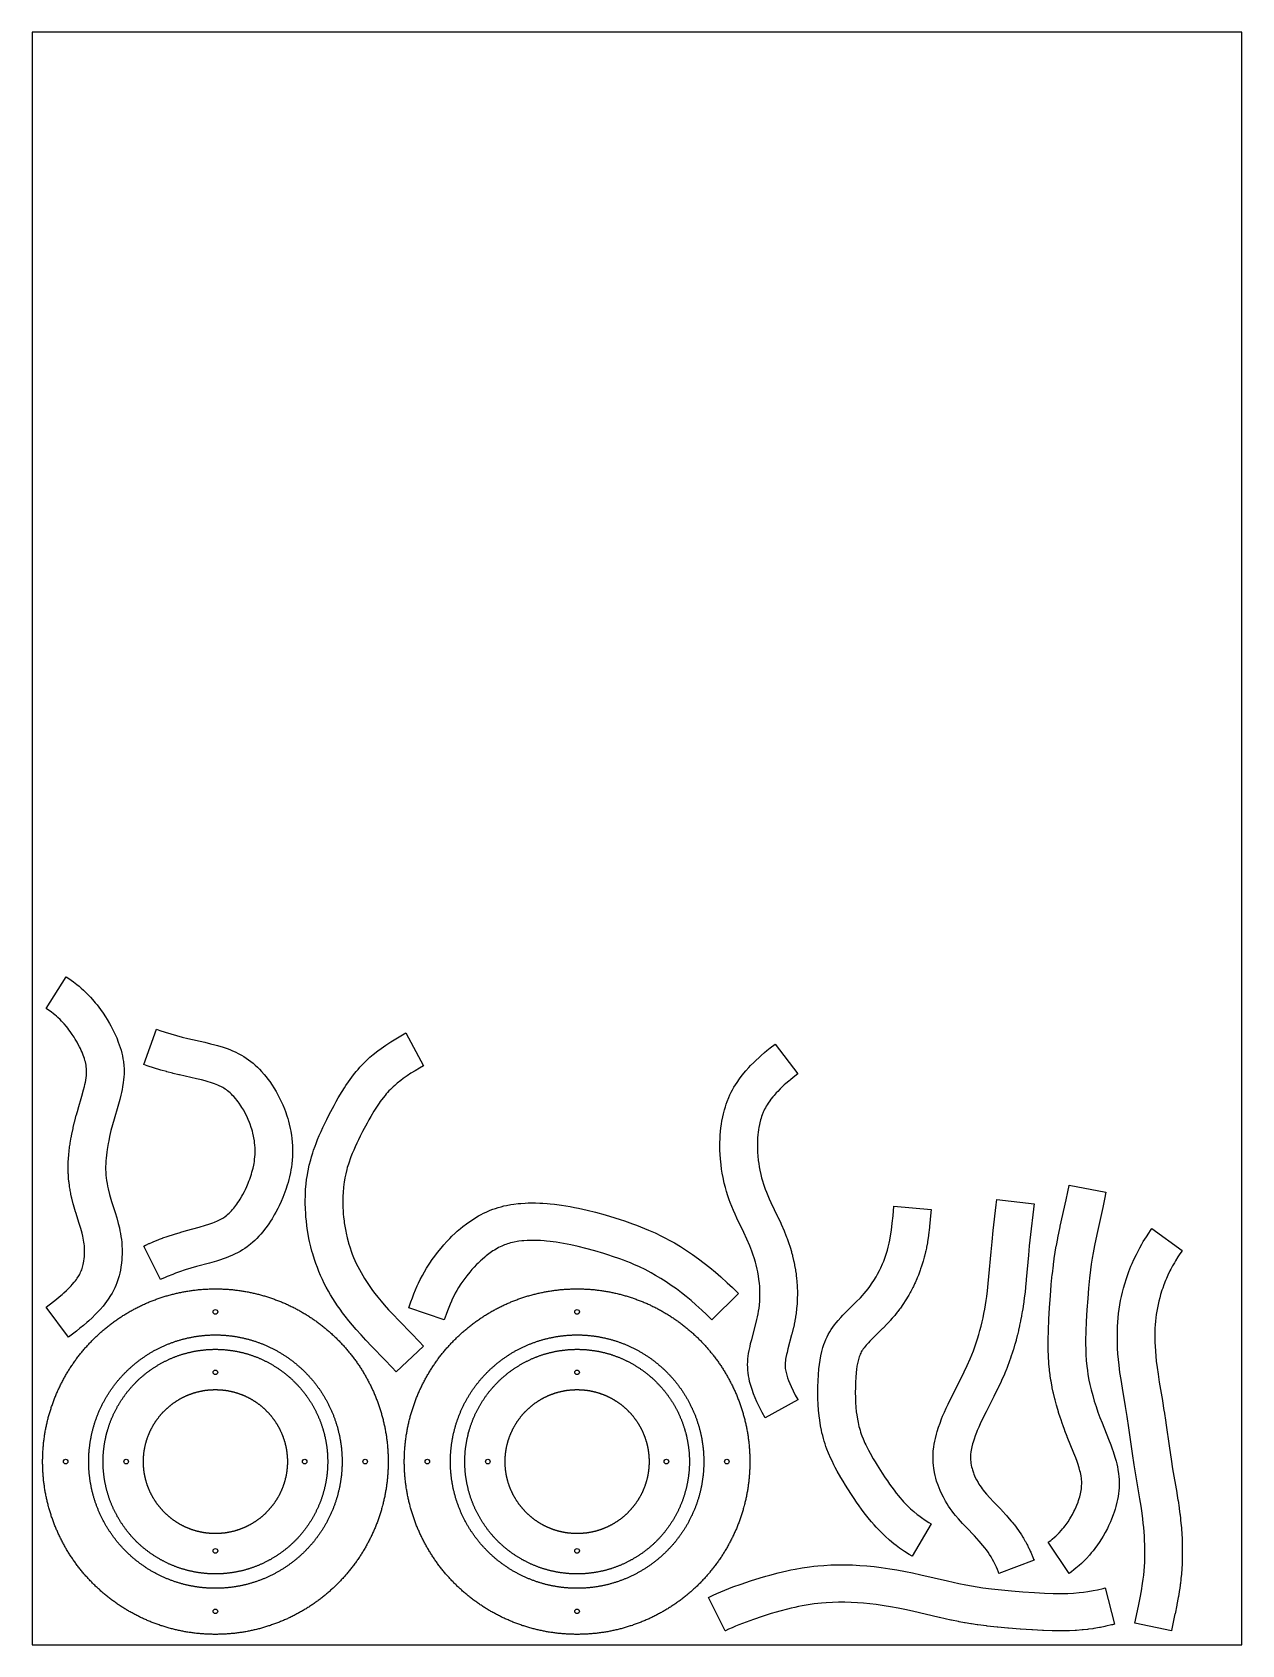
# Model space of a CAD drawing. Header units: metres. Extents: x 0 to 2100, y 0 to 2800.
import ezdxf

# ---------------------------------------------------------------- set-up
doc = ezdxf.new("R2010")
doc.units = ezdxf.units.M
for name, color, linetype in [('DELIK_D8', 6, 'Continuous'), ('KALINLASTIRMA', 5, 'Continuous'), ('KAPAK_D39_STOK', 3, 'Continuous'), ('KAPAK_D60', 1, 'Continuous'), ('PLAKA', 8, 'Continuous')]:
    doc.layers.add(name, color=color, linetype=linetype)

msp = doc.modelspace()

# ---------------------------------------------------------------- linework, layer by layer
at = {"layer": 'DELIK_D8'}
for centre in [(318, 578), (946, 578), (318, 473), (946, 473), (58, 318), (163, 318), (473, 318), (578, 318), (686, 318), (791, 318), (1101, 318), (1206, 318), (318, 163), (946, 163), (318, 58), (946, 58)]:
    msp.add_circle(centre, 4, dxfattribs=at)
at = {"layer": 'KALINLASTIRMA'}
for points in [[(62.9, 534), (62.9, 534), (24, 586.1), (24, 586.1), (24, 586.1), (36.8, 595.9), (36.8, 595.9), (41.9, 600), (41.9, 600), (46.9, 604.2), (46.9, 604.2), (51.9, 608.4), (51.9, 608.4), (54.8, 610.9), (54.8, 610.9), (59.2, 615.1), (59.2, 615.1), (63.3, 619.1), (63.3, 619.1), (67.3, 623.2), (67.3, 623.2), (69.4, 625.4), (69.4, 625.4), (72.9, 629.6), (72.9, 629.6), (74.8, 631.9), (74.8, 631.9), (76.6, 634.3), (76.6, 634.3), (78.1, 636.5), (78.1, 636.5), (80.6, 640.4), (80.6, 640.4), (81.8, 642.4), (81.8, 642.4), (83, 644.6), (83, 644.6), (84, 646.8), (84, 646.8), (85, 649), (85, 649), (85.9, 651.3), (85.9, 651.3), (86.7, 653.5), (86.7, 653.5), (88, 657.9), (88, 657.9), (88.6, 660.4), (88.6, 660.4), (89.2, 663.2), (89.2, 663.2), (89.7, 665.8), (89.7, 665.8), (90.4, 670.8), (90.4, 670.8), (90.7, 673.6), (90.7, 673.6), (90.9, 676.7), (90.9, 676.7), (91, 679.6), (91, 679.6), (91, 684.7), (91, 684.7), (90.8, 689.8), (90.8, 689.8), (90.6, 692.8), (90.6, 692.8), (90.2, 696.1), (90.2, 696.1), (89.8, 699.3), (89.8, 699.3), (89.2, 702.5), (89.2, 702.5), (88.6, 705.9), (88.6, 705.9), (87.9, 709.2), (87.9, 709.2), (86.5, 714.8), (86.5, 714.8), (84.2, 722.9), (84.2, 722.9), (81.6, 731.6), (81.6, 731.6), (75.6, 750.5), (75.3, 751.7), (71.8, 763.7), (71.8, 763.7), (71.2, 765.8), (71.2, 765.8), (68.8, 775.4), (68.8, 775.4), (68.3, 777.4), (68.3, 777.4), (67.2, 782.3), (67.2, 782.3), (66.9, 783.9), (66.9, 783.9), (65.9, 788.7), (65.9, 788.7), (65.6, 790.6), (65.6, 790.6), (64.8, 795.4), (64.8, 795.4), (64.5, 797.5), (64.5, 797.5), (63.9, 802.4), (63.9, 802.4), (63.6, 804.5), (63.6, 804.5), (63.2, 809.4), (63.2, 809.4), (63, 811.5), (63, 811.5), (62.7, 816.4), (62.7, 816.4), (62.6, 818.4), (62.6, 818.4), (62.4, 823.3), (62.4, 823.3), (62.4, 825.2), (62.4, 825.2), (62.4, 830.2), (62.4, 830.2), (62.4, 832), (62.4, 832), (62.5, 836.9), (62.5, 836.9), (62.6, 838.6), (62.6, 838.6), (62.9, 843.6), (62.9, 843.6), (63, 845.2), (63, 845.2), (63.3, 850.2), (63.3, 850.2), (63.5, 851.7), (63.5, 851.7), (64, 856.7), (64, 856.7), (64.1, 858.1), (64.1, 858.1), (64.7, 863.1), (64.7, 863.1), (64.9, 864.4), (64.9, 864.4), (65.6, 869.4), (65.6, 869.4), (65.9, 871.2), (65.9, 871.2), (67.6, 881.2), (67.6, 881.2), (67.9, 882.8), (67.9, 882.8), (68.9, 887.8), (69.2, 889), (70.8, 896.5), (70.8, 896.5), (71.1, 898), (71.1, 898), (73.5, 907.9), (73.5, 907.9), (73.9, 909.3), (73.9, 909.3), (76.5, 919.3), (76.8, 920.3), (79.6, 930.2), (79.8, 930.7), (86.1, 952.4), (86.1, 952.4), (89.1, 963.4), (89.1, 963.4), (90.6, 969.3), (90.6, 969.3), (91.4, 973), (91.4, 973), (92.2, 976.6), (92.2, 976.6), (92.8, 979.8), (92.8, 979.8), (93.6, 985), (93.6, 985), (93.9, 987.8), (93.9, 987.8), (94.2, 990.5), (94.2, 990.5), (94.3, 993.1), (94.3, 993.1), (94.4, 995.6), (94.4, 995.6), (94.3, 997.9), (94.3, 997.9), (94.2, 999.9), (94.2, 999.9), (93.7, 1004.2), (93.7, 1004.2), (93.4, 1006.5), (93.4, 1006.5), (92.8, 1009.2), (92.8, 1009.2), (92.2, 1012), (92.2, 1012), (91.5, 1014.8), (91.5, 1014.8), (90.6, 1017.8), (90.6, 1017.8), (89.6, 1020.8), (89.6, 1020.8), (88.6, 1023.7), (88.6, 1023.7), (86.6, 1028.8), (86.6, 1028.8), (85.2, 1031.8), (85.2, 1031.8), (83.7, 1035.1), (83.7, 1035.1), (82.2, 1038.2), (82.2, 1038.2), (79.4, 1043.5), (79.4, 1043.5), (77.7, 1046.5), (77.7, 1046.5), (74.6, 1051.8), (74.6, 1051.8), (72.7, 1054.9), (72.7, 1054.9), (69.4, 1059.9), (69.4, 1059.9), (65.9, 1064.8), (65.9, 1064.8), (63.8, 1067.7), (63.8, 1067.7), (61.5, 1070.7), (61.5, 1070.7), (59.2, 1073.5), (59.2, 1073.5), (55.4, 1077.9), (55.4, 1077.9), (53.1, 1080.5), (53.1, 1080.5), (50.7, 1083.1), (50.7, 1083.1), (48.3, 1085.5), (48.3, 1085.5), (44.3, 1089.4), (44.3, 1089.4), (41.9, 1091.6), (41.9, 1091.6), (39.3, 1093.8), (39.3, 1093.8), (36.9, 1095.8), (36.9, 1095.8), (32.6, 1099.1), (32.6, 1099.1), (30.1, 1100.9), (30.1, 1100.9), (27.5, 1102.7), (27.5, 1102.7), (24.8, 1104.4), (24.8, 1104.4), (24, 1104.9), (24, 1104.9), (24, 1104.9), (59.1, 1159.6), (59.1, 1159.6), (59.1, 1159.6), (63.3, 1156.9), (63.3, 1156.9), (67.4, 1154.1), (67.4, 1154.1), (71.4, 1151.2), (71.4, 1151.2), (77.3, 1146.7), (77.3, 1146.7), (81.2, 1143.5), (81.2, 1143.5), (84.9, 1140.3), (84.9, 1140.3), (88.7, 1136.9), (88.7, 1136.9), (94.1, 1131.7), (94.1, 1131.7), (97.6, 1128.1), (97.6, 1128.1), (101, 1124.4), (101, 1124.4), (104.4, 1120.7), (104.4, 1120.7), (109.3, 1114.9), (109.3, 1114.9), (112.5, 1110.9), (112.5, 1110.9), (115.6, 1106.9), (115.6, 1106.9), (118.7, 1102.8), (118.7, 1102.8), (123.1, 1096.5), (123.1, 1096.5), (127.3, 1090.1), (127.3, 1090.1), (130.1, 1085.7), (130.1, 1085.7), (134, 1079), (134, 1079), (136.5, 1074.5), (136.5, 1074.5), (140.1, 1067.7), (140.1, 1067.7), (142.4, 1063.1), (142.4, 1063.1), (144.6, 1058.4), (144.6, 1058.4), (146.6, 1053.7), (146.6, 1053.7), (149.4, 1046.6), (149.4, 1046.6), (151.1, 1041.8), (151.1, 1041.8), (152.7, 1037), (152.7, 1037), (154.1, 1032.2), (154.1, 1032.2), (155.4, 1027.4), (155.4, 1027.4), (156.5, 1022.5), (156.5, 1022.5), (157.4, 1017.6), (157.4, 1017.6), (158.2, 1012.8), (158.2, 1012.8), (159, 1005.4), (159, 1005.4), (159.3, 1000.5), (159.3, 1000.5), (159.4, 995.7), (159.4, 995.7), (159.3, 990.8), (159.3, 990.8), (159, 985.9), (159, 985.9), (158.6, 981), (158.6, 981), (158, 976.2), (158, 976.2), (156.9, 968.8), (156.9, 968.8), (156, 964), (156, 964), (154.9, 959.1), (154.9, 959.1), (153.8, 954.2), (153.8, 954.2), (152, 946.9), (152, 946.9), (148.6, 934.7), (148.6, 934.7), (142.2, 912.5), (142.2, 912.5), (139.4, 902.6), (139.4, 902.6), (136.7, 892.7), (136.7, 892.7), (134.3, 882.7), (134.3, 882.7), (132.7, 875.2), (132.7, 875.2), (131.7, 870.2), (131.7, 870.2), (130, 860.2), (130, 860.2), (129.3, 855.2), (129.3, 855.2), (128.7, 850.2), (128.7, 850.2), (128.2, 845.2), (128.2, 845.2), (127.8, 840.3), (127.8, 840.3), (127.5, 835.3), (127.5, 835.3), (127.4, 830.4), (127.4, 830.4), (127.4, 825.4), (127.4, 825.4), (127.6, 820.5), (127.6, 820.5), (127.9, 815.6), (127.9, 815.6), (128.3, 810.7), (128.3, 810.7), (129, 805.9), (129, 805.9), (129.8, 801.1), (129.8, 801.1), (130.7, 796.2), (130.7, 796.2), (131.8, 791.4), (131.8, 791.4), (134.2, 781.9), (134.2, 781.9), (137.7, 769.9), (137.7, 769.9), (143.7, 750.8), (146.6, 741.1), (146.6, 741.1), (149.3, 731.3), (149.3, 731.3), (151.2, 724), (151.2, 724), (152.2, 719), (152.2, 719), (153.2, 714), (153.2, 714), (154, 709), (154, 709), (154.7, 703.9), (154.7, 703.9), (155.3, 698.8), (155.3, 698.8), (155.7, 693.7), (155.7, 693.7), (156, 686), (156, 686), (156, 678.3), (156, 678.3), (155.8, 673.2), (155.8, 673.2), (155.5, 668.1), (155.5, 668.1), (154.9, 663), (154.9, 663), (153.9, 655.5), (153.9, 655.5), (153, 650.5), (153, 650.5), (151.9, 645.5), (151.9, 645.5), (150.7, 640.7), (150.7, 640.7), (148.5, 633.4), (148.5, 633.4), (146.9, 628.7), (146.9, 628.7), (145.1, 624.1), (145.1, 624.1), (143.1, 619.5), (143.1, 619.5), (140.9, 615.1), (140.9, 615.1), (138.5, 610.7), (138.5, 610.7), (136, 606.4), (136, 606.4), (132, 600.1), (132, 600.1), (129.1, 596.1), (129.1, 596.1), (126.1, 592.1), (126.1, 592.1), (123, 588.2), (123, 588.2), (118.1, 582.4), (118.1, 582.4), (114.7, 578.7), (114.7, 578.7), (109.4, 573.2), (109.4, 573.2), (104, 567.9), (104, 567.9), (98.4, 562.7), (98.4, 562.7), (94.5, 559.3), (94.5, 559.3), (88.7, 554.4), (88.7, 554.4), (82.8, 549.5), (82.8, 549.5), (76.8, 544.7), (76.8, 544.7), (62.9, 534), (62.9, 534)], [(222.5, 634), (222.5, 634), (194, 692.4), (194, 692.4), (194, 692.4), (196.8, 693.8), (196.8, 693.8), (198.1, 694.4), (198.1, 694.4), (202.6, 696.5), (202.6, 696.5), (203.8, 697), (203.8, 697), (208.5, 699.1), (208.5, 699.1), (210.1, 699.8), (210.1, 699.8), (219.6, 703.5), (219.6, 703.5), (221.1, 704.1), (221.1, 704.1), (225.9, 705.9), (227, 706.3), (234.2, 708.9), (234.2, 708.9), (235.7, 709.4), (235.7, 709.4), (245.4, 712.6), (245.4, 712.6), (246.8, 713), (246.8, 713), (256.6, 716), (257.7, 716.3), (267.6, 719.1), (268.1, 719.2), (289.8, 725.2), (289.8, 725.2), (300.8, 728.4), (300.8, 728.4), (306.6, 730.3), (306.6, 730.3), (310.2, 731.5), (310.2, 731.5), (313.6, 732.7), (313.6, 732.7), (316.7, 733.9), (316.7, 733.9), (321.5, 736), (321.5, 736), (324, 737.1), (324, 737.1), (326.5, 738.4), (326.5, 738.4), (328.8, 739.6), (328.8, 739.6), (330.9, 740.9), (330.9, 740.9), (332.9, 742.1), (332.9, 742.1), (334.6, 743.3), (334.6, 743.3), (338, 746), (338, 746), (339.7, 747.5), (339.7, 747.5), (341.7, 749.3), (341.7, 749.3), (343.8, 751.3), (343.8, 751.3), (345.8, 753.4), (345.8, 753.4), (347.9, 755.7), (347.9, 755.7), (349.9, 758.1), (349.9, 758.1), (351.8, 760.5), (351.8, 760.5), (355.1, 765), (355.1, 765), (357, 767.7), (357, 767.7), (359, 770.6), (359, 770.6), (360.8, 773.6), (360.8, 773.6), (363.9, 778.7), (363.9, 778.7), (365.6, 781.8), (365.6, 781.8), (368.4, 787.2), (368.4, 787.2), (370, 790.4), (370, 790.4), (372.5, 795.9), (372.5, 795.9), (374.9, 801.4), (374.9, 801.4), (376.2, 804.8), (376.2, 804.8), (377.6, 808.3), (377.6, 808.3), (378.8, 811.7), (378.8, 811.7), (380.6, 817.2), (380.6, 817.2), (381.5, 820.6), (381.5, 820.6), (382.5, 824), (382.5, 824), (383.3, 827.3), (383.3, 827.3), (384.5, 832.7), (384.5, 832.7), (385.1, 835.9), (385.1, 835.9), (385.6, 839.3), (385.6, 839.3), (386, 842.4), (386, 842.4), (386.6, 847.8), (386.6, 847.8), (386.8, 850.8), (386.8, 850.8), (386.9, 854), (386.9, 854), (387, 857.2), (387, 857.2), (387, 860.4), (387, 860.4), (386.8, 863.7), (386.8, 863.7), (386.6, 866.7), (386.6, 866.7), (386.1, 872), (386.1, 872), (385.7, 874.9), (385.7, 874.9), (384.9, 880.3), (384.9, 880.3), (384.3, 883.2), (384.3, 883.2), (383.1, 888.6), (383.1, 888.6), (382.2, 891.8), (382.2, 891.8), (381.3, 895.1), (381.3, 895.1), (380.3, 898.3), (380.3, 898.3), (378.4, 903.7), (378.4, 903.7), (377.3, 906.7), (377.3, 906.7), (375.1, 912), (375.1, 912), (373.8, 915), (373.8, 915), (371.3, 920.1), (371.3, 920.1), (368.7, 925.2), (368.7, 925.2), (367.1, 928), (367.1, 928), (364.1, 933), (364.1, 933), (362.4, 935.6), (362.4, 935.6), (359.2, 940.3), (359.2, 940.3), (357.3, 942.9), (357.3, 942.9), (355.2, 945.6), (355.2, 945.6), (353.3, 947.9), (353.3, 947.9), (349.8, 951.9), (349.8, 951.9), (347.8, 954), (347.8, 954), (345.7, 956.1), (345.7, 956.1), (343.5, 958.2), (343.5, 958.2), (341.4, 960), (341.4, 960), (339.2, 961.8), (339.2, 961.8), (337.1, 963.4), (337.1, 963.4), (335, 964.9), (335, 964.9), (332.9, 966.3), (332.9, 966.3), (330.8, 967.5), (330.8, 967.5), (328.8, 968.6), (328.8, 968.6), (324.7, 970.7), (324.7, 970.7), (322.2, 971.7), (322.2, 971.7), (319.4, 972.9), (319.4, 972.9), (316.5, 974), (316.5, 974), (311.5, 975.7), (311.5, 975.7), (303.8, 978.1), (303.8, 978.1), (300.2, 979), (300.2, 979), (294, 980.7), (294, 980.7), (285, 982.8), (285, 982.8), (255.6, 989.5), (254.6, 989.8), (244.7, 992.2), (243.7, 992.4), (233.9, 995), (232.8, 995.3), (223.1, 998), (223.1, 998), (221.8, 998.4), (221.8, 998.4), (212.2, 1001.3), (212.2, 1001.3), (210.8, 1001.8), (210.8, 1001.8), (201.3, 1004.9), (201.3, 1004.9), (199.7, 1005.4), (199.7, 1005.4), (194, 1007.4), (194, 1007.4), (194, 1007.4), (215.9, 1068.7), (215.9, 1068.7), (215.9, 1068.7), (221.5, 1066.6), (221.5, 1066.6), (231, 1063.5), (231, 1063.5), (240.7, 1060.6), (240.7, 1060.6), (250.4, 1057.9), (250.4, 1057.9), (260.1, 1055.3), (260.1, 1055.3), (270, 1052.9), (270, 1052.9), (299.8, 1046.1), (299.8, 1046.1), (309.7, 1043.7), (309.7, 1043.7), (317, 1041.8), (317, 1041.8), (321.9, 1040.5), (321.9, 1040.5), (331.5, 1037.6), (331.5, 1037.6), (338.5, 1035.2), (338.5, 1035.2), (343.2, 1033.4), (343.2, 1033.4), (347.7, 1031.5), (347.7, 1031.5), (352.2, 1029.5), (352.2, 1029.5), (358.9, 1026.3), (358.9, 1026.3), (363.2, 1023.9), (363.2, 1023.9), (367.4, 1021.4), (367.4, 1021.4), (371.5, 1018.7), (371.5, 1018.7), (375.6, 1015.8), (375.6, 1015.8), (379.5, 1012.8), (379.5, 1012.8), (383.4, 1009.7), (383.4, 1009.7), (387.1, 1006.4), (387.1, 1006.4), (390.8, 1002.9), (390.8, 1002.9), (394.4, 999.4), (394.4, 999.4), (397.8, 995.7), (397.8, 995.7), (402.9, 990), (402.9, 990), (406.1, 986.1), (406.1, 986.1), (409.2, 982), (409.2, 982), (412.3, 977.9), (412.3, 977.9), (416.6, 971.5), (416.6, 971.5), (419.4, 967.2), (419.4, 967.2), (423.3, 960.6), (423.3, 960.6), (425.9, 956.1), (425.9, 956.1), (429.4, 949.3), (429.4, 949.3), (432.8, 942.3), (432.8, 942.3), (434.8, 937.7), (434.8, 937.7), (437.8, 930.6), (437.8, 930.6), (439.6, 925.8), (439.6, 925.8), (442, 918.6), (442, 918.6), (443.6, 913.8), (443.6, 913.8), (444.9, 908.9), (444.9, 908.9), (446.2, 904.1), (446.2, 904.1), (447.9, 896.7), (447.9, 896.7), (448.9, 891.8), (448.9, 891.8), (450.1, 884.4), (450.1, 884.4), (450.7, 879.4), (450.7, 879.4), (451.4, 872), (451.4, 872), (451.8, 867), (451.8, 867), (451.9, 862), (451.9, 862), (452, 857), (452, 857), (451.9, 852.1), (451.9, 852.1), (451.7, 847.1), (451.7, 847.1), (451.3, 842.1), (451.3, 842.1), (450.6, 834.7), (450.6, 834.7), (449.9, 829.8), (449.9, 829.8), (449.1, 824.8), (449.1, 824.8), (448.2, 819.9), (448.2, 819.9), (446.6, 812.6), (446.6, 812.6), (445.4, 807.7), (445.4, 807.7), (444.1, 802.8), (444.1, 802.8), (442.7, 798), (442.7, 798), (440.3, 790.8), (440.3, 790.8), (438.6, 786), (438.6, 786), (436.8, 781.2), (436.8, 781.2), (434.9, 776.5), (434.9, 776.5), (431.9, 769.4), (431.9, 769.4), (428.6, 762.4), (428.6, 762.4), (426.4, 757.8), (426.4, 757.8), (422.8, 750.9), (422.8, 750.9), (420.3, 746.4), (420.3, 746.4), (416.3, 739.8), (416.3, 739.8), (413.6, 735.4), (413.6, 735.4), (410.8, 731.1), (410.8, 731.1), (407.8, 726.9), (407.8, 726.9), (403.3, 720.8), (403.3, 720.8), (400.1, 716.8), (400.1, 716.8), (396.8, 713), (396.8, 713), (393.5, 709.2), (393.5, 709.2), (390, 705.6), (390, 705.6), (386.5, 702.1), (386.5, 702.1), (382.8, 698.8), (382.8, 698.8), (379.1, 695.6), (379.1, 695.6), (373.2, 691), (373.2, 691), (369.2, 688.2), (369.2, 688.2), (365.1, 685.6), (365.1, 685.6), (360.9, 683.1), (360.9, 683.1), (356.6, 680.8), (356.6, 680.8), (352.3, 678.6), (352.3, 678.6), (347.8, 676.5), (347.8, 676.5), (341, 673.6), (341, 673.6), (336.4, 671.8), (336.4, 671.8), (331.7, 670.2), (331.7, 670.2), (326.9, 668.5), (326.9, 668.5), (319.8, 666.2), (319.8, 666.2), (307.6, 662.7), (307.6, 662.7), (285.3, 656.6), (285.3, 656.6), (275.4, 653.7), (275.4, 653.7), (265.6, 650.8), (265.6, 650.8), (255.8, 647.6), (255.8, 647.6), (248.6, 645), (248.6, 645), (243.8, 643.2), (243.8, 643.2), (234.4, 639.5), (234.4, 639.5), (229.8, 637.4), (229.8, 637.4), (225.2, 635.3), (225.2, 635.3), (222.5, 634), (222.5, 634)], [(631.9, 474), (631.9, 474), (624.4, 482), (624.4, 482), (612.3, 494.6), (612.3, 494.6), (589.7, 517.9), (579.3, 528.8), (579.3, 528.8), (570.8, 537.9), (570.8, 537.9), (562.5, 547.2), (562.5, 547.2), (555.9, 554.8), (555.9, 554.8), (549.5, 562.5), (549.5, 562.5), (543.3, 570.4), (543.3, 570.4), (538.8, 576.4), (538.8, 576.4), (534.4, 582.5), (534.4, 582.5), (530.1, 588.7), (530.1, 588.7), (525.9, 594.9), (525.9, 594.9), (521.8, 601.3), (521.8, 601.3), (517.9, 607.7), (517.9, 607.7), (514.2, 614.2), (514.2, 614.2), (510.6, 620.8), (510.6, 620.8), (507.1, 627.5), (507.1, 627.5), (503.8, 634.2), (503.8, 634.2), (500.7, 641), (500.7, 641), (497.7, 647.9), (497.7, 647.9), (495, 654.9), (495, 654.9), (492.4, 662), (492.4, 662), (490, 669.1), (490, 669.1), (487, 678.6), (487, 678.6), (485.6, 683.5), (485.6, 683.5), (483.7, 690.7), (483.7, 690.7), (481.5, 700.5), (481.5, 700.5), (480.4, 705.4), (480.4, 705.4), (479.1, 712.9), (479.1, 712.9), (477.5, 722.8), (477.5, 722.8), (476.8, 727.8), (476.8, 727.8), (475.9, 735.3), (475.9, 735.3), (475.2, 742.8), (475.2, 742.8), (474.8, 747.8), (474.8, 747.8), (474.2, 757.9), (474.2, 757.9), (474, 765.5), (474, 765.5), (474, 770.5), (474, 770.5), (474.2, 780.6), (474.2, 780.6), (474.7, 790.6), (474.7, 790.6), (475.6, 800.6), (475.6, 800.6), (476.4, 808.1), (476.4, 808.1), (477.2, 813), (477.2, 813), (478.8, 822.9), (478.8, 822.9), (480.9, 832.6), (480.9, 832.6), (483.4, 842.3), (483.4, 842.3), (484.7, 847), (484.7, 847), (486.9, 854.2), (486.9, 854.2), (488.5, 858.9), (488.5, 858.9), (491, 865.9), (491, 865.9), (492.8, 870.6), (492.8, 870.6), (495.5, 877.6), (495.5, 877.6), (498.4, 884.5), (498.4, 884.5), (501.5, 891.4), (501.5, 891.4), (504.6, 898.3), (504.6, 898.3), (507.9, 905.1), (507.9, 905.1), (511.2, 911.9), (511.2, 911.9), (515.8, 920.9), (515.8, 920.9), (524, 936.6), (524, 936.6), (527.7, 943.2), (527.7, 943.2), (531.4, 949.8), (531.4, 949.8), (537.9, 960.7), (537.9, 960.7), (541.9, 967), (541.9, 967), (544.6, 971.2), (544.6, 971.2), (548.8, 977.4), (548.8, 977.4), (551.7, 981.5), (551.7, 981.5), (557.7, 989.5), (557.7, 989.5), (562.4, 995.3), (562.4, 995.3), (565.6, 999), (565.6, 999), (568.8, 1002.7), (568.8, 1002.7), (572.2, 1006.4), (572.2, 1006.4), (575.6, 1009.9), (575.6, 1009.9), (579.1, 1013.4), (579.1, 1013.4), (582.7, 1016.7), (582.7, 1016.7), (586.4, 1020.1), (586.4, 1020.1), (592, 1024.9), (592, 1024.9), (599.8, 1031.1), (599.8, 1031.1), (605.8, 1035.6), (605.8, 1035.6), (614, 1041.4), (614, 1041.4), (622.4, 1047), (622.4, 1047), (631, 1052.4), (631, 1052.4), (639.8, 1057.6), (639.8, 1057.6), (648.8, 1062.6), (648.8, 1062.6), (648.8, 1062.6), (648.8, 1062.6), (648.8, 1062.6), (679.4, 1005.2), (679.4, 1005.2), (679.4, 1005.2), (672.2, 1001.2), (672.2, 1001.2), (664.7, 996.8), (664.7, 996.8), (657.5, 992.3), (657.5, 992.3), (650.7, 987.8), (650.7, 987.8), (644.1, 983.1), (644.1, 983.1), (639.7, 979.8), (639.7, 979.8), (633.6, 974.9), (633.6, 974.9), (629.4, 971.3), (629.4, 971.3), (626.8, 969), (626.8, 969), (624.3, 966.5), (624.3, 966.5), (621.8, 964.1), (621.8, 964.1), (619.3, 961.6), (619.3, 961.6), (617, 959.1), (617, 959.1), (614.7, 956.5), (614.7, 956.5), (612.5, 953.9), (612.5, 953.9), (609, 949.6), (609, 949.6), (604.2, 943.2), (604.2, 943.2), (602.2, 940.3), (602.2, 940.3), (598.7, 935.2), (598.7, 935.2), (596.6, 932), (596.6, 932), (593.3, 926.7), (593.3, 926.7), (587.6, 917.2), (587.6, 917.2), (584.4, 911.6), (584.4, 911.6), (581.3, 905.8), (581.3, 905.8), (573.5, 891.1), (573.5, 891.1), (569.4, 882.9), (569.4, 882.9), (566.4, 876.8), (566.4, 876.8), (563.5, 870.7), (563.5, 870.7), (560.8, 864.8), (560.8, 864.8), (558.2, 858.9), (558.2, 858.9), (555.7, 853), (555.7, 853), (553.4, 847.2), (553.4, 847.2), (552.1, 843.6), (552.1, 843.6), (550, 837.8), (550, 837.8), (548.8, 834.3), (548.8, 834.3), (547, 828.5), (547, 828.5), (546.1, 825.3), (546.1, 825.3), (544.2, 817.9), (544.2, 817.9), (542.7, 810.6), (542.7, 810.6), (541.4, 803), (541.4, 803), (540.9, 799.7), (540.9, 799.7), (540.2, 794), (540.2, 794), (539.6, 786.1), (539.6, 786.1), (539.1, 778.3), (539.1, 778.3), (539, 770.1), (539, 770.1), (539, 766.6), (539, 766.6), (539.2, 760.5), (539.2, 760.5), (539.6, 752.1), (539.6, 752.1), (539.9, 748.4), (539.9, 748.4), (540.5, 742.2), (540.5, 742.2), (541.3, 736), (541.3, 736), (541.8, 732.4), (541.8, 732.4), (543.1, 724), (543.1, 724), (544.2, 718), (544.2, 718), (545, 714.5), (545, 714.5), (546.9, 706.3), (546.9, 706.3), (548.4, 700.5), (548.4, 700.5), (549.3, 697.1), (549.3, 697.1), (551.8, 689.1), (551.8, 689.1), (553.7, 683.7), (553.7, 683.7), (555.7, 678.1), (555.7, 678.1), (557.8, 672.7), (557.8, 672.7), (560.1, 667.3), (560.1, 667.3), (562.6, 662), (562.6, 662), (565.2, 656.7), (565.2, 656.7), (567.9, 651.4), (567.9, 651.4), (570.8, 646.1), (570.8, 646.1), (573.8, 640.9), (573.8, 640.9), (577, 635.7), (577, 635.7), (580.3, 630.5), (580.3, 630.5), (583.8, 625.3), (583.8, 625.3), (587.3, 620.2), (587.3, 620.2), (591, 615.1), (591, 615.1), (594.8, 610.1), (594.8, 610.1), (600.1, 603.3), (600.1, 603.3), (605.6, 596.7), (605.6, 596.7), (611.3, 590.2), (611.3, 590.2), (618.8, 581.8), (618.8, 581.8), (626.6, 573.4), (626.6, 573.4), (636.5, 563), (636.5, 563), (658.9, 540), (659.2, 539.6), (671.4, 527), (671.9, 526.4), (679.4, 518.4), (679.4, 518.4), (679.4, 518.4), (631.9, 474), (631.9, 474)], [(1329.5, 425.2), (1329.5, 425.2), (1272.5, 394), (1272.5, 394), (1272.5, 394), (1267.5, 403), (1267.5, 403), (1262.8, 412.3), (1262.8, 412.3), (1258.3, 421.6), (1258.3, 421.6), (1255.2, 428.7), (1255.2, 428.7), (1252.4, 435.8), (1252.4, 435.8), (1249.8, 443), (1249.8, 443), (1247.6, 450.2), (1247.6, 450.2), (1245.6, 457.4), (1245.6, 457.4), (1244.6, 462.2), (1244.6, 462.2), (1243.7, 467.1), (1243.7, 467.1), (1243, 471.9), (1243, 471.9), (1242.5, 476.8), (1242.5, 476.8), (1242.2, 481.6), (1242.2, 481.6), (1242.1, 486.5), (1242.1, 486.5), (1242.3, 491.3), (1242.3, 491.3), (1242.6, 496.2), (1242.6, 496.2), (1243.1, 501.1), (1243.1, 501.1), (1243.8, 505.9), (1243.8, 505.9), (1244.7, 510.8), (1244.7, 510.8), (1246.2, 518.1), (1246.2, 518.1), (1247.3, 522.9), (1247.3, 522.9), (1249.1, 530.2), (1249.1, 530.2), (1255.7, 554.7), (1255.7, 554.7), (1258.1, 564.6), (1258.1, 564.6), (1259.2, 569.6), (1259.2, 569.6), (1260.2, 574.6), (1260.2, 574.6), (1261.1, 579.5), (1261.1, 579.5), (1261.9, 584.6), (1261.9, 584.6), (1262.5, 589.6), (1262.5, 589.6), (1263.1, 597.1), (1263.1, 597.1), (1263.4, 602.2), (1263.4, 602.2), (1263.5, 609.7), (1263.5, 609.7), (1263.4, 614.8), (1263.4, 614.8), (1263, 622.4), (1263, 622.4), (1262.6, 627.4), (1262.6, 627.4), (1261.7, 634.9), (1261.7, 634.9), (1261, 639.9), (1261, 639.9), (1259.7, 647.4), (1259.7, 647.4), (1258.7, 652.3), (1258.7, 652.3), (1256.9, 659.7), (1256.9, 659.7), (1255.6, 664.5), (1255.6, 664.5), (1253.5, 671.8), (1253.5, 671.8), (1251.9, 676.5), (1251.9, 676.5), (1249.4, 683.6), (1249.4, 683.6), (1245.7, 692.9), (1245.7, 692.9), (1240.7, 704.4), (1240.7, 704.4), (1235.4, 715.7), (1235.4, 715.7), (1223.6, 740.6), (1223.6, 740.6), (1220.4, 747.4), (1220.4, 747.4), (1217.4, 754.2), (1217.4, 754.2), (1214.5, 761.1), (1214.5, 761.1), (1211.8, 768.1), (1211.8, 768.1), (1210, 772.7), (1210, 772.7), (1207.6, 779.8), (1207.6, 779.8), (1205.4, 787), (1205.4, 787), (1203.4, 794.2), (1203.4, 794.2), (1201.6, 801.5), (1201.6, 801.5), (1199.5, 811.3), (1199.5, 811.3), (1198.1, 818.7), (1198.1, 818.7), (1196.9, 826.1), (1196.9, 826.1), (1195.9, 833.6), (1195.9, 833.6), (1194.9, 843.7), (1194.9, 843.7), (1194.4, 851.2), (1194.4, 851.2), (1194.1, 858.8), (1194.1, 858.8), (1194, 866.5), (1194, 866.5), (1194, 871.5), (1194, 871.5), (1194.3, 879.2), (1194.3, 879.2), (1194.5, 884.3), (1194.5, 884.3), (1195.1, 891.9), (1195.1, 891.9), (1195.7, 896.9), (1195.7, 896.9), (1196.7, 904.4), (1196.7, 904.4), (1197.5, 909.4), (1197.5, 909.4), (1198.9, 916.9), (1198.9, 916.9), (1200, 921.8), (1200, 921.8), (1201.9, 929.1), (1201.9, 929.1), (1203.4, 933.9), (1203.4, 933.9), (1204.9, 938.6), (1204.9, 938.6), (1206.6, 943.3), (1206.6, 943.3), (1209.4, 950.3), (1209.4, 950.3), (1211.4, 954.8), (1211.4, 954.8), (1213.6, 959.3), (1213.6, 959.3), (1215.9, 963.7), (1215.9, 963.7), (1218.4, 968), (1218.4, 968), (1220.9, 972.3), (1220.9, 972.3), (1223.7, 976.5), (1223.7, 976.5), (1227.9, 982.6), (1227.9, 982.6), (1230.9, 986.7), (1230.9, 986.7), (1235.6, 992.6), (1235.6, 992.6), (1238.9, 996.5), (1238.9, 996.5), (1243.9, 1002.1), (1243.9, 1002.1), (1247.3, 1005.8), (1247.3, 1005.8), (1252.7, 1011.3), (1252.7, 1011.3), (1256.3, 1014.8), (1256.3, 1014.8), (1261.9, 1020), (1261.9, 1020), (1265.7, 1023.4), (1265.7, 1023.4), (1271.4, 1028.3), (1271.4, 1028.3), (1275.3, 1031.6), (1275.3, 1031.6), (1281.2, 1036.3), (1281.2, 1036.3), (1290.1, 1043.1), (1290.1, 1043.1), (1290.1, 1043.1), (1329.5, 991.3), (1329.5, 991.3), (1329.5, 991.3), (1321.2, 985.1), (1321.2, 985.1), (1316.4, 981.2), (1316.4, 981.2), (1313.4, 978.7), (1313.4, 978.7), (1308.5, 974.5), (1308.5, 974.5), (1305.7, 972), (1305.7, 972), (1301.1, 967.7), (1301.1, 967.7), (1298.5, 965.2), (1298.5, 965.2), (1294.3, 960.9), (1294.3, 960.9), (1291.9, 958.3), (1291.9, 958.3), (1288.1, 954), (1288.1, 954), (1286, 951.5), (1286, 951.5), (1282.5, 947.1), (1282.5, 947.1), (1280.7, 944.7), (1280.7, 944.7), (1277.7, 940.3), (1277.7, 940.3), (1276.1, 937.8), (1276.1, 937.8), (1274.5, 935.2), (1274.5, 935.2), (1273, 932.5), (1273, 932.5), (1271.6, 929.9), (1271.6, 929.9), (1270.3, 927.3), (1270.3, 927.3), (1269.2, 924.9), (1269.2, 924.9), (1267.4, 920.2), (1267.4, 920.2), (1266.4, 917.5), (1266.4, 917.5), (1265.4, 914.5), (1265.4, 914.5), (1264.6, 911.7), (1264.6, 911.7), (1263.2, 906.4), (1263.2, 906.4), (1262.6, 903.5), (1262.6, 903.5), (1261.5, 898), (1261.5, 898), (1261, 894.9), (1261, 894.9), (1260.2, 889.2), (1260.2, 889.2), (1259.9, 885.9), (1259.9, 885.9), (1259.4, 879.9), (1259.4, 879.9), (1259.2, 876.4), (1259.2, 876.4), (1259, 870.3), (1259, 870.3), (1259, 866.7), (1259, 866.7), (1259.1, 860.7), (1259.1, 860.7), (1259.3, 854.8), (1259.3, 854.8), (1259.7, 849.1), (1259.7, 849.1), (1260.5, 841), (1260.5, 841), (1261.3, 835.4), (1261.3, 835.4), (1262.2, 829.6), (1262.2, 829.6), (1263.2, 824.1), (1263.2, 824.1), (1264.9, 816.3), (1264.9, 816.3), (1266.2, 810.9), (1266.2, 810.9), (1267.8, 805.3), (1267.8, 805.3), (1269.5, 799.9), (1269.5, 799.9), (1271.3, 794.4), (1271.3, 794.4), (1272.5, 791.1), (1272.5, 791.1), (1274.7, 785.6), (1274.7, 785.6), (1277.1, 780), (1277.1, 780), (1279.6, 774.2), (1279.6, 774.2), (1282.4, 768.2), (1282.4, 768.2), (1294.1, 743.8), (1294.4, 743.2), (1299.6, 731.8), (1299.6, 731.8), (1300.3, 730.4), (1300.3, 730.4), (1305.3, 718.9), (1305.3, 718.9), (1306.1, 716.9), (1306.1, 716.9), (1309.8, 707.6), (1309.8, 707.6), (1310.6, 705.5), (1310.6, 705.5), (1313.1, 698.5), (1313.1, 698.5), (1313.7, 696.8), (1313.7, 696.8), (1315.3, 692), (1315.3, 692), (1315.8, 690.3), (1315.8, 690.3), (1318, 683.1), (1318, 683.1), (1318.5, 681.3), (1318.5, 681.3), (1319.7, 676.4), (1319.7, 676.4), (1320.2, 674.6), (1320.2, 674.6), (1321.9, 667.3), (1321.9, 667.3), (1322.3, 665.4), (1322.3, 665.4), (1323.4, 660.5), (1323.4, 660.5), (1323.7, 658.6), (1323.7, 658.6), (1325, 651.1), (1325, 651.1), (1325.3, 649.2), (1325.3, 649.2), (1326.1, 644.2), (1326.1, 644.2), (1326.3, 642.2), (1326.3, 642.2), (1327.2, 634.7), (1327.2, 634.7), (1327.4, 632.7), (1327.4, 632.7), (1327.8, 627.7), (1327.8, 627.7), (1327.9, 625.6), (1327.9, 625.6), (1328.3, 618.1), (1328.3, 618.1), (1328.4, 615.9), (1328.4, 615.9), (1328.5, 610.9), (1328.5, 610.9), (1328.5, 608.7), (1328.5, 608.7), (1328.3, 601.2), (1328.3, 601.2), (1328.3, 599), (1328.3, 599), (1328, 593.9), (1328, 593.9), (1327.9, 591.7), (1327.9, 591.7), (1327.2, 584.1), (1327.2, 584.1), (1327, 581.9), (1327, 581.9), (1326.4, 576.8), (1326.4, 576.8), (1326.2, 575), (1326.2, 575), (1325.4, 570), (1325.4, 570), (1325.1, 568.2), (1325.1, 568.2), (1324.3, 563.2), (1324.3, 563.2), (1324, 561.7), (1324, 561.7), (1323, 556.7), (1323, 556.7), (1322.7, 555.4), (1322.7, 555.4), (1321.6, 550.5), (1321.6, 550.5), (1321.2, 549), (1321.2, 549), (1318.8, 539.1), (1318.5, 537.9), (1312.1, 513.9), (1312.1, 513.9), (1310.5, 507.7), (1310.5, 507.7), (1309.7, 504.2), (1309.7, 504.2), (1308.6, 498.7), (1308.6, 498.7), (1308, 495.7), (1308, 495.7), (1307.6, 492.9), (1307.6, 492.9), (1307.4, 490.3), (1307.4, 490.3), (1307.2, 488.1), (1307.2, 488.1), (1307.1, 486), (1307.1, 486), (1307.2, 484.1), (1307.2, 484.1), (1307.3, 482.1), (1307.3, 482.1), (1307.5, 479.9), (1307.5, 479.9), (1307.9, 477.6), (1307.9, 477.6), (1308.3, 475.1), (1308.3, 475.1), (1308.8, 472.7), (1308.8, 472.7), (1310, 468.2), (1310, 468.2), (1311.4, 463.6), (1311.4, 463.6), (1313.2, 458.8), (1313.2, 458.8), (1315.2, 453.8), (1315.2, 453.8), (1317.5, 448.6), (1317.5, 448.6), (1321, 441.1), (1321, 441.1), (1324.9, 433.5), (1324.9, 433.5), (1329.2, 425.8), (1329.2, 425.8), (1329.5, 425.2), (1329.5, 425.2)], [(1764, 178.1), (1764, 178.1), (1765.9, 179.4), (1765.9, 179.4), (1768.5, 181.3), (1768.5, 181.3), (1770.8, 183.2), (1770.8, 183.2), (1774.9, 186.7), (1774.9, 186.7), (1777.1, 188.6), (1777.1, 188.6), (1781, 192.4), (1781, 192.4), (1783.1, 194.6), (1783.1, 194.6), (1786.8, 198.7), (1786.8, 198.7), (1789, 201.1), (1789, 201.1), (1791.2, 203.8), (1791.2, 203.8), (1793.2, 206.5), (1793.2, 206.5), (1796.6, 211.1), (1796.6, 211.1), (1798.4, 213.7), (1798.4, 213.7), (1801.5, 218.5), (1801.5, 218.5), (1803.2, 221.3), (1803.2, 221.3), (1806, 226.2), (1806, 226.2), (1808.7, 231.3), (1808.7, 231.3), (1810.1, 234.2), (1810.1, 234.2), (1812.5, 239.5), (1812.5, 239.5), (1813.7, 242.4), (1813.7, 242.4), (1815.7, 247.7), (1815.7, 247.7), (1816.8, 250.7), (1816.8, 250.7), (1817.8, 253.9), (1817.8, 253.9), (1818.6, 256.9), (1818.6, 256.9), (1819.9, 262), (1819.9, 262), (1820.5, 264.9), (1820.5, 264.9), (1821, 267.8), (1821, 267.8), (1821.5, 270.8), (1821.5, 270.8), (1821.8, 273.6), (1821.8, 273.6), (1822, 276.4), (1822, 276.4), (1822.1, 279), (1822.1, 279), (1822.1, 281.6), (1822.1, 281.6), (1822.1, 284.1), (1822.1, 284.1), (1821.9, 286.6), (1821.9, 286.6), (1821.7, 288.8), (1821.7, 288.8), (1821, 293.4), (1821, 293.4), (1820.5, 296), (1820.5, 296), (1819.8, 299), (1819.8, 299), (1819.1, 302), (1819.1, 302), (1817.6, 307.1), (1817.6, 307.1), (1815.2, 314.8), (1815.2, 314.8), (1814, 318.2), (1814, 318.2), (1811.7, 324.3), (1811.7, 324.3), (1808.4, 332.9), (1808.4, 332.9), (1797.1, 360.9), (1796.8, 361.9), (1793.1, 371.4), (1792.8, 372.3), (1789.3, 381.8), (1788.9, 382.9), (1785.6, 392.4), (1785.6, 392.4), (1785.2, 393.7), (1785.2, 393.7), (1782.1, 403.3), (1782.1, 403.3), (1781.7, 404.7), (1781.7, 404.7), (1778.8, 414.3), (1778.8, 414.3), (1778.4, 415.9), (1778.4, 415.9), (1775.8, 425.5), (1775.8, 425.5), (1775.3, 427.3), (1775.3, 427.3), (1773, 437), (1773, 437), (1772.6, 438.7), (1772.6, 438.7), (1771.1, 446), (1771.1, 446), (1770.7, 447.8), (1770.7, 447.8), (1769, 457.6), (1769, 457.6), (1768.7, 459.6), (1768.7, 459.6), (1767.6, 466.9), (1767.6, 466.9), (1767.3, 468.7), (1767.3, 468.7), (1766.4, 476.1), (1766.4, 476.1), (1766.2, 478), (1766.2, 478), (1765.3, 487.9), (1765.3, 487.9), (1765.2, 489.9), (1765.2, 489.9), (1764.6, 499.8), (1764.6, 499.8), (1764.5, 501.5), (1764.5, 501.5), (1764.1, 511.5), (1764.1, 511.5), (1764.1, 512.9), (1764.1, 512.9), (1764, 520.4), (1764, 521.4), (1764, 528.9), (1764, 530.2), (1764.4, 545.2), (1764.4, 545.2), (1764.4, 546.6), (1764.4, 546.6), (1765.2, 564.2), (1765.2, 565.1), (1766.3, 585.2), (1766.4, 585.8), (1767.7, 605.8), (1767.8, 606.7), (1769.2, 624.2), (1769.3, 625.4), (1771, 642.8), (1771, 642.8), (1771.2, 644.1), (1771.2, 644.1), (1772.9, 659), (1773.1, 660.2), (1774.5, 670), (1774.6, 671.1), (1776.1, 681), (1776.3, 682.1), (1778, 691.9), (1778.2, 693), (1780.6, 705.2), (1780.8, 706.4), (1784.9, 725.9), (1785, 726.6), (1795.2, 772.6), (1795.2, 772.6), (1798, 786.4), (1798, 786.4), (1800.2, 797.7), (1800.2, 797.7), (1800.3, 798.2), (1800.3, 798.2), (1800.3, 798.2), (1864.2, 786.1), (1864.2, 786.1), (1864.2, 786.1), (1864.1, 786), (1864.1, 786), (1861.8, 773.7), (1861.8, 773.7), (1858.8, 759), (1858.8, 759), (1848.5, 712.6), (1848.5, 712.6), (1844.4, 693), (1844.4, 693), (1842.1, 680.8), (1842.1, 680.8), (1840.4, 671), (1840.4, 671), (1838.8, 661.1), (1838.8, 661.1), (1837.5, 651.2), (1837.5, 651.2), (1835.7, 636.4), (1835.7, 636.4), (1834, 619), (1834, 619), (1832.6, 601.5), (1832.6, 601.5), (1831.2, 581.5), (1831.2, 581.5), (1830.1, 561.4), (1830.1, 561.4), (1829.3, 543.8), (1829.3, 543.8), (1829, 528.8), (1829, 528.8), (1829, 521.2), (1829, 521.2), (1829.1, 513.7), (1829.1, 513.7), (1829.4, 503.8), (1829.4, 503.8), (1830, 493.8), (1830, 493.8), (1831, 483.9), (1831, 483.9), (1831.9, 476.5), (1831.9, 476.5), (1832.9, 469.2), (1832.9, 469.2), (1834.7, 459.4), (1834.7, 459.4), (1836.2, 452.1), (1836.2, 452.1), (1838.6, 442.4), (1838.6, 442.4), (1841.2, 432.8), (1841.2, 432.8), (1844, 423.2), (1844, 423.2), (1847.1, 413.6), (1847.1, 413.6), (1850.4, 404.1), (1850.4, 404.1), (1853.8, 394.6), (1853.8, 394.6), (1857.5, 385.1), (1857.5, 385.1), (1868.9, 356.8), (1868.9, 356.8), (1872.5, 347.3), (1872.5, 347.3), (1875.2, 340.2), (1875.2, 340.2), (1876.8, 335.4), (1876.8, 335.4), (1879.9, 325.9), (1879.9, 325.9), (1881.9, 318.7), (1881.9, 318.7), (1883.1, 313.9), (1883.1, 313.9), (1884.2, 309.1), (1884.2, 309.1), (1885.1, 304.2), (1885.1, 304.2), (1886.2, 296.9), (1886.2, 296.9), (1886.7, 292.1), (1886.7, 292.1), (1887, 287.1), (1887, 287.1), (1887.2, 282.2), (1887.2, 282.2), (1887.1, 277.3), (1887.1, 277.3), (1886.9, 272.3), (1886.9, 272.3), (1886.5, 267.3), (1886.5, 267.3), (1885.9, 262.4), (1885.9, 262.4), (1885.2, 257.4), (1885.2, 257.4), (1884.3, 252.5), (1884.3, 252.5), (1883.3, 247.5), (1883.3, 247.5), (1881.4, 240.1), (1881.4, 240.1), (1880, 235.2), (1880, 235.2), (1878.5, 230.3), (1878.5, 230.3), (1876.8, 225.5), (1876.8, 225.5), (1874.1, 218.3), (1874.1, 218.3), (1872.1, 213.6), (1872.1, 213.6), (1868.9, 206.5), (1868.9, 206.5), (1866.7, 201.9), (1866.7, 201.9), (1863.1, 195.1), (1863.1, 195.1), (1859.3, 188.4), (1859.3, 188.4), (1856.6, 184), (1856.6, 184), (1852.5, 177.6), (1852.5, 177.6), (1849.6, 173.4), (1849.6, 173.4), (1845.1, 167.3), (1845.1, 167.3), (1842, 163.3), (1842, 163.3), (1838.8, 159.4), (1838.8, 159.4), (1835.5, 155.5), (1835.5, 155.5), (1830.4, 150), (1830.4, 150), (1826.9, 146.4), (1826.9, 146.4), (1821.5, 141.1), (1821.5, 141.1), (1817.8, 137.8), (1817.8, 137.8), (1812.1, 133), (1812.1, 133), (1808.2, 129.9), (1808.2, 129.9), (1804.2, 126.9), (1804.2, 126.9), (1800.1, 124), (1800.1, 124), (1800.1, 124), (1764, 178.1), (1764, 178.1)], [(715.4, 564), (715.4, 564), (654, 585.3), (654, 585.3), (654, 585.3), (657.5, 595.4), (657.5, 595.4), (660.1, 602.5), (660.1, 602.5), (662.7, 609.5), (662.7, 609.5), (665.5, 616.4), (665.5, 616.4), (668.5, 623.3), (668.5, 623.3), (670.6, 627.8), (670.6, 627.8), (673.8, 634.5), (673.8, 634.5), (677.3, 641.2), (677.3, 641.2), (680.9, 647.7), (680.9, 647.7), (684.8, 654.2), (684.8, 654.2), (690.2, 662.6), (690.2, 662.6), (694.4, 668.9), (694.4, 668.9), (698.8, 675), (698.8, 675), (703.4, 681), (703.4, 681), (709.8, 688.8), (709.8, 688.8), (714.7, 694.6), (714.7, 694.6), (719.8, 700.2), (719.8, 700.2), (725.1, 705.7), (725.1, 705.7), (728.7, 709.3), (728.7, 709.3), (734.3, 714.5), (734.3, 714.5), (738, 717.9), (738, 717.9), (743.8, 722.9), (743.8, 722.9), (747.7, 726.1), (747.7, 726.1), (753.8, 730.8), (753.8, 730.8), (757.8, 733.7), (757.8, 733.7), (764.1, 738), (764.1, 738), (768.3, 740.7), (768.3, 740.7), (774.8, 744.6), (774.8, 744.6), (779.2, 747), (779.2, 747), (783.7, 749.3), (783.7, 749.3), (788.2, 751.4), (788.2, 751.4), (795, 754.4), (795, 754.4), (799.7, 756.2), (799.7, 756.2), (804.4, 757.8), (804.4, 757.8), (809.1, 759.3), (809.1, 759.3), (813.9, 760.7), (813.9, 760.7), (818.7, 761.9), (818.7, 761.9), (823.6, 763), (823.6, 763), (831, 764.3), (831, 764.3), (836, 765.1), (836, 765.1), (843.4, 766), (843.4, 766), (848.5, 766.4), (848.5, 766.4), (856, 766.9), (856, 766.9), (861.1, 767.1), (861.1, 767.1), (868.7, 767.2), (868.7, 767.2), (873.8, 767.2), (873.8, 767.2), (881.4, 767), (881.4, 767), (886.5, 766.7), (886.5, 766.7), (894, 766.2), (894, 766.2), (899.1, 765.7), (899.1, 765.7), (906.6, 764.9), (906.6, 764.9), (919.1, 763.3), (919.1, 763.3), (926.5, 762.1), (926.5, 762.1), (933.9, 760.9), (933.9, 760.9), (941.2, 759.5), (941.2, 759.5), (948.6, 758), (948.6, 758), (963.2, 754.6), (963.2, 754.6), (977.7, 751), (977.7, 751), (994.6, 746.3), (994.6, 746.3), (1011.4, 741.4), (1011.4, 741.4), (1020.9, 738.4), (1020.9, 738.4), (1028.1, 736), (1028.1, 736), (1042.2, 731.1), (1042.2, 731.1), (1049.3, 728.5), (1049.3, 728.5), (1056.3, 725.8), (1056.3, 725.8), (1063.2, 723), (1063.2, 723), (1070.2, 720.1), (1070.2, 720.1), (1081.6, 715), (1081.6, 715), (1092.8, 709.6), (1092.8, 709.6), (1099.5, 706.1), (1099.5, 706.1), (1106.1, 702.6), (1106.1, 702.6), (1114.9, 697.7), (1114.9, 697.7), (1125.6, 691.3), (1125.6, 691.3), (1136.2, 684.6), (1136.2, 684.6), (1146.6, 677.6), (1146.6, 677.6), (1156.8, 670.3), (1156.8, 670.3), (1166.8, 662.8), (1166.8, 662.8), (1176.6, 655), (1176.6, 655), (1186.2, 647), (1186.2, 647), (1195.6, 638.8), (1195.6, 638.8), (1206.7, 628.7), (1206.7, 628.7), (1215.8, 620.1), (1215.8, 620.1), (1226.4, 609.7), (1226.4, 609.7), (1226.4, 609.7), (1180.1, 564), (1180.1, 564), (1180.1, 564), (1170.6, 573.4), (1170.6, 573.4), (1162.5, 581.1), (1162.5, 581.1), (1152.4, 590.2), (1152.4, 590.2), (1144.1, 597.5), (1144.1, 597.5), (1135.6, 604.5), (1135.6, 604.5), (1127, 611.3), (1127, 611.3), (1118.4, 617.8), (1118.4, 617.8), (1109.5, 624.1), (1109.5, 624.1), (1100.6, 630.2), (1100.6, 630.2), (1091.5, 635.9), (1091.5, 635.9), (1082.3, 641.4), (1082.3, 641.4), (1074.8, 645.6), (1074.8, 645.6), (1069.3, 648.6), (1069.3, 648.6), (1063.9, 651.4), (1063.9, 651.4), (1054.2, 656.1), (1054.2, 656.1), (1044.3, 660.5), (1044.3, 660.5), (1038.5, 662.9), (1038.5, 662.9), (1032.5, 665.3), (1032.5, 665.3), (1026.3, 667.7), (1026.3, 667.7), (1020.3, 669.9), (1020.3, 669.9), (1007.3, 674.4), (1007.3, 674.4), (1001, 676.5), (1001, 676.5), (992.4, 679.2), (992.4, 679.2), (976.7, 683.8), (976.7, 683.8), (961.1, 688.1), (961.1, 688.1), (948.1, 691.4), (948.1, 691.4), (934.9, 694.4), (934.9, 694.4), (928.6, 695.7), (928.6, 695.7), (922.3, 696.9), (922.3, 696.9), (915.9, 698), (915.9, 698), (909.8, 699), (909.8, 699), (899, 700.4), (899, 700.4), (892.8, 701), (892.8, 701), (888.9, 701.4), (888.9, 701.4), (882.5, 701.8), (882.5, 701.8), (878.7, 702), (878.7, 702), (872.5, 702.2), (872.5, 702.2), (868.9, 702.2), (868.9, 702.2), (862.8, 702.1), (862.8, 702.1), (859.4, 702), (859.4, 702), (853.5, 701.6), (853.5, 701.6), (850.3, 701.3), (850.3, 701.3), (844.8, 700.7), (844.8, 700.7), (841.8, 700.2), (841.8, 700.2), (836.5, 699.2), (836.5, 699.2), (833.6, 698.6), (833.6, 698.6), (830.6, 697.8), (830.6, 697.8), (827.7, 697), (827.7, 697), (824.9, 696.1), (824.9, 696.1), (822.2, 695.2), (822.2, 695.2), (819.7, 694.2), (819.7, 694.2), (815.1, 692.2), (815.1, 692.2), (812.5, 691), (812.5, 691), (809.7, 689.6), (809.7, 689.6), (807.1, 688.1), (807.1, 688.1), (802.4, 685.4), (802.4, 685.4), (799.9, 683.8), (799.9, 683.8), (795.3, 680.6), (795.3, 680.6), (792.7, 678.7), (792.7, 678.7), (788.2, 675.2), (788.2, 675.2), (785.6, 673.1), (785.6, 673.1), (781, 669.2), (781, 669.2), (778.5, 666.9), (778.5, 666.9), (774, 662.7), (774, 662.7), (771.5, 660.1), (771.5, 660.1), (767.3, 655.8), (767.3, 655.8), (763.3, 651.4), (763.3, 651.4), (759.6, 647.1), (759.6, 647.1), (754.5, 640.8), (754.5, 640.8), (751, 636.2), (751, 636.2), (747.6, 631.5), (747.6, 631.5), (744.4, 626.9), (744.4, 626.9), (740.2, 620.1), (740.2, 620.1), (737.3, 615.3), (737.3, 615.3), (734.5, 610.3), (734.5, 610.3), (731.9, 605.3), (731.9, 605.3), (729.3, 600), (729.3, 600), (727.9, 596.8), (727.9, 596.8), (725.5, 591.4), (725.5, 591.4), (723.3, 585.8), (723.3, 585.8), (721, 579.8), (721, 579.8), (718.8, 573.7), (718.8, 573.7), (715.4, 564), (715.4, 564)], [(1527.5, 154), (1527.5, 154), (1522.7, 156.8), (1522.7, 156.8), (1514.3, 162.2), (1514.3, 162.2), (1506, 167.9), (1506, 167.9), (1500, 172.4), (1500, 172.4), (1496, 175.4), (1496, 175.4), (1488.3, 181.8), (1488.3, 181.8), (1480.9, 188.4), (1480.9, 188.4), (1473.7, 195.3), (1473.7, 195.3), (1470.2, 198.9), (1470.2, 198.9), (1465.1, 204.3), (1465.1, 204.3), (1461.8, 208), (1461.8, 208), (1456.9, 213.7), (1456.9, 213.7), (1453.7, 217.5), (1453.7, 217.5), (1449, 223.4), (1449, 223.4), (1444.4, 229.3), (1444.4, 229.3), (1439.9, 235.4), (1439.9, 235.4), (1435.5, 241.5), (1435.5, 241.5), (1431.2, 247.7), (1431.2, 247.7), (1426.9, 253.9), (1426.9, 253.9), (1421.4, 262.4), (1421.4, 262.4), (1411.8, 277.3), (1411.8, 277.3), (1407.9, 283.8), (1407.9, 283.8), (1404, 290.3), (1404, 290.3), (1397.8, 301.2), (1397.8, 301.2), (1394.2, 307.9), (1394.2, 307.9), (1391.9, 312.4), (1391.9, 312.4), (1388.6, 319.1), (1388.6, 319.1), (1386.5, 323.6), (1386.5, 323.6), (1382.5, 332.7), (1382.5, 332.7), (1379.8, 339.7), (1379.8, 339.7), (1378.1, 344.3), (1378.1, 344.3), (1376.5, 349), (1376.5, 349), (1375, 353.7), (1375, 353.7), (1373.7, 358.4), (1373.7, 358.4), (1372.4, 363.2), (1372.4, 363.2), (1371.2, 368), (1371.2, 368), (1370.2, 372.8), (1370.2, 372.8), (1368.7, 380.1), (1368.7, 380.1), (1367.2, 389.9), (1367.2, 389.9), (1366.2, 397.4), (1366.2, 397.4), (1365.2, 407.3), (1365.2, 407.3), (1364.6, 417.4), (1364.6, 417.4), (1364.2, 427.6), (1364.2, 427.6), (1364, 437.8), (1364, 437.8), (1364.1, 448.1), (1364.1, 448.1), (1364.4, 458.4), (1364.4, 458.4), (1364.9, 468.8), (1364.9, 468.8), (1365.8, 479.1), (1365.8, 479.1), (1366.7, 486.7), (1366.7, 486.7), (1367.8, 494.3), (1367.8, 494.3), (1369.2, 501.8), (1369.2, 501.8), (1370.9, 509.2), (1370.9, 509.2), (1372.9, 516.4), (1372.9, 516.4), (1374.4, 521.1), (1374.4, 521.1), (1376.1, 525.7), (1376.1, 525.7), (1378, 530.3), (1378, 530.3), (1380, 534.7), (1380, 534.7), (1382.2, 539), (1382.2, 539), (1384.6, 543.3), (1384.6, 543.3), (1387.1, 547.4), (1387.1, 547.4), (1389.9, 551.4), (1389.9, 551.4), (1392.8, 555.3), (1392.8, 555.3), (1395.8, 559.2), (1395.8, 559.2), (1399, 562.9), (1399, 562.9), (1404, 568.5), (1404, 568.5), (1407.4, 572.1), (1407.4, 572.1), (1412.7, 577.5), (1412.7, 577.5), (1430.7, 595.4), (1430.7, 595.4), (1437.8, 602.6), (1437.8, 602.6), (1441.3, 606.4), (1441.3, 606.4), (1444.6, 610.2), (1444.6, 610.2), (1447.9, 614), (1447.9, 614), (1451.1, 618), (1451.1, 618), (1454.1, 622), (1454.1, 622), (1458.5, 628.2), (1458.5, 628.2), (1461.3, 632.4), (1461.3, 632.4), (1465.2, 638.9), (1465.2, 638.9), (1467.7, 643.3), (1467.7, 643.3), (1471.1, 650), (1471.1, 650), (1473.3, 654.6), (1473.3, 654.6), (1476.4, 661.5), (1476.4, 661.5), (1478.3, 666.2), (1478.3, 666.2), (1480.9, 673.3), (1480.9, 673.3), (1482.5, 678.1), (1482.5, 678.1), (1484.8, 685.3), (1484.8, 685.3), (1486.1, 690.2), (1486.1, 690.2), (1487.9, 697.5), (1487.9, 697.5), (1488.9, 702.4), (1488.9, 702.4), (1490.3, 709.8), (1490.3, 709.8), (1491.8, 719.7), (1491.8, 719.7), (1493.3, 732.1), (1493.3, 732.1), (1494.5, 744.6), (1494.5, 744.6), (1495.9, 761.3), (1495.9, 761.3), (1495.9, 761.3), (1560.6, 755.9), (1560.6, 755.9), (1560.6, 755.9), (1559.3, 739.2), (1559.2, 738.5), (1558, 726), (1558, 726), (1557.9, 724.4), (1557.9, 724.4), (1556.4, 712), (1556.4, 712), (1556.1, 709.9), (1556.1, 709.9), (1554.6, 700), (1554.6, 700), (1554.2, 697.8), (1554.2, 697.8), (1552.8, 690.4), (1552.8, 690.4), (1552.5, 688.7), (1552.5, 688.7), (1551.4, 683.8), (1551.4, 683.8), (1551, 682), (1551, 682), (1549.2, 674.7), (1549.2, 674.7), (1548.8, 672.9), (1548.8, 672.9), (1547.4, 668.1), (1547.4, 668.1), (1546.9, 666.3), (1546.9, 666.3), (1544.7, 659.1), (1544.7, 659.1), (1544.1, 657.3), (1544.1, 657.3), (1542.5, 652.5), (1542.5, 652.5), (1541.9, 650.7), (1541.9, 650.7), (1539.2, 643.6), (1539.2, 643.6), (1538.5, 641.8), (1538.5, 641.8), (1536.6, 637.1), (1536.6, 637.1), (1535.8, 635.2), (1535.8, 635.2), (1532.8, 628.3), (1532.8, 628.3), (1531.9, 626.5), (1531.9, 626.5), (1529.8, 621.9), (1529.8, 621.9), (1528.8, 620.1), (1528.8, 620.1), (1525.3, 613.4), (1525.3, 613.4), (1524.3, 611.5), (1524.3, 611.5), (1521.9, 607.1), (1521.9, 607.1), (1520.8, 605.2), (1520.8, 605.2), (1516.9, 598.8), (1516.9, 598.8), (1515.7, 596.9), (1515.7, 596.9), (1512.9, 592.7), (1512.9, 592.7), (1511.7, 590.8), (1511.7, 590.8), (1507.3, 584.6), (1507.3, 584.6), (1506, 582.8), (1506, 582.8), (1502.9, 578.7), (1502.9, 578.7), (1501.8, 577.3), (1501.8, 577.3), (1498.6, 573.3), (1498.6, 573.3), (1497.5, 571.9), (1497.5, 571.9), (1494.2, 568.1), (1494.2, 568.1), (1493.1, 566.9), (1493.1, 566.9), (1489.8, 563.1), (1489.8, 563.1), (1488.9, 562.1), (1488.9, 562.1), (1485.4, 558.4), (1485.4, 558.4), (1484.4, 557.3), (1484.4, 557.3), (1477.3, 550), (1476.4, 549.2), (1458.8, 531.7), (1458.8, 531.7), (1454.3, 527.1), (1454.3, 527.1), (1451.8, 524.5), (1451.8, 524.5), (1448.1, 520.3), (1448.1, 520.3), (1446.1, 518), (1446.1, 518), (1444.4, 515.7), (1444.4, 515.7), (1442.8, 513.7), (1442.8, 513.7), (1441.5, 511.8), (1441.5, 511.8), (1440.5, 510.1), (1440.5, 510.1), (1439.5, 508.4), (1439.5, 508.4), (1438.6, 506.6), (1438.6, 506.6), (1437.7, 504.6), (1437.7, 504.6), (1436.8, 502.4), (1436.8, 502.4), (1435.9, 500), (1435.9, 500), (1435.2, 497.7), (1435.2, 497.7), (1433.9, 493.2), (1433.9, 493.2), (1432.9, 488.6), (1432.9, 488.6), (1431.9, 483.5), (1431.9, 483.5), (1431.1, 478.1), (1431.1, 478.1), (1430.5, 472.6), (1430.5, 472.6), (1429.8, 464.3), (1429.8, 464.3), (1429.3, 455.8), (1429.3, 455.8), (1429.1, 446.9), (1429.1, 446.9), (1429, 438), (1429, 438), (1429.1, 429.3), (1429.1, 429.3), (1429.5, 420.9), (1429.5, 420.9), (1430, 412.7), (1430, 412.7), (1430.8, 404.7), (1430.8, 404.7), (1431.5, 399.2), (1431.5, 399.2), (1432.8, 391.5), (1432.8, 391.5), (1433.8, 386), (1433.8, 386), (1434.5, 382.7), (1434.5, 382.7), (1435.4, 379.2), (1435.4, 379.2), (1436.3, 375.9), (1436.3, 375.9), (1437.3, 372.5), (1437.3, 372.5), (1438.3, 369.2), (1438.3, 369.2), (1439.4, 365.9), (1439.4, 365.9), (1440.6, 362.7), (1440.6, 362.7), (1442.6, 357.6), (1442.6, 357.6), (1445.8, 350.3), (1445.8, 350.3), (1447.3, 347.1), (1447.3, 347.1), (1450, 341.5), (1450, 341.5), (1451.8, 338.1), (1451.8, 338.1), (1454.7, 332.6), (1454.7, 332.6), (1460.2, 323), (1460.2, 323), (1463.5, 317.4), (1463.5, 317.4), (1466.9, 311.8), (1466.9, 311.8), (1475.9, 297.8), (1475.9, 297.8), (1480.9, 290.1), (1480.9, 290.1), (1484.7, 284.5), (1484.7, 284.5), (1488.6, 279), (1488.6, 279), (1492.4, 273.7), (1492.4, 273.7), (1496.3, 268.5), (1496.3, 268.5), (1500.1, 263.5), (1500.1, 263.5), (1504.1, 258.6), (1504.1, 258.6), (1506.5, 255.7), (1506.5, 255.7), (1510.6, 251), (1510.6, 251), (1513, 248.3), (1513, 248.3), (1517.1, 243.8), (1517.1, 243.8), (1519.4, 241.5), (1519.4, 241.5), (1525, 236.1), (1525, 236.1), (1530.5, 231.2), (1530.5, 231.2), (1536.5, 226.3), (1536.5, 226.3), (1539.2, 224.2), (1539.2, 224.2), (1543.8, 220.8), (1543.8, 220.8), (1550.3, 216.4), (1550.3, 216.4), (1556.9, 212.1), (1556.9, 212.1), (1560.6, 209.9), (1560.6, 209.9), (1560.6, 209.9), (1527.5, 154), (1527.5, 154)], [(1674.7, 772.9), (1674.7, 772.9), (1739.3, 765.8), (1739.3, 765.8), (1739.3, 765.8), (1738.3, 756.8), (1738.2, 756.5), (1733.1, 712.1), (1733.1, 712.1), (1731, 692.9), (1731, 692.9), (1729.5, 676.2), (1729.5, 676.2), (1725.9, 634.1), (1725.8, 633.3), (1724.6, 620.9), (1724.5, 620), (1723.1, 607.6), (1723, 606.6), (1721.7, 596.6), (1721.5, 595.7), (1720.5, 588.2), (1720.3, 587.3), (1719.2, 579.9), (1719, 578.9), (1717.7, 571.5), (1717.5, 570.5), (1716.1, 563.1), (1715.9, 562.1), (1714.4, 554.7), (1714.2, 553.7), (1712.6, 546.3), (1712.3, 545.2), (1710.5, 537.9), (1710.3, 536.8), (1708.4, 529.5), (1708.1, 528.4), (1706.1, 521.2), (1705.7, 520), (1703.6, 512.8), (1703.2, 511.6), (1700.9, 504.5), (1700.5, 503.2), (1698.1, 496.1), (1698.1, 496.1), (1697.6, 494.9), (1697.6, 494.9), (1695.1, 487.9), (1695.1, 487.9), (1694.6, 486.6), (1694.6, 486.6), (1691.9, 479.6), (1691.9, 479.6), (1691.3, 478.3), (1691.3, 478.3), (1688.5, 471.4), (1688.5, 471.4), (1687.8, 469.9), (1687.8, 469.9), (1682.8, 458.6), (1682.8, 458.6), (1682.1, 457.1), (1682.1, 457.1), (1676.8, 445.9), (1676.3, 444.9), (1669.7, 431.5), (1669.4, 431), (1656, 404.6), (1656, 404.6), (1648.7, 389.7), (1648.7, 389.7), (1646, 383.8), (1646, 383.8), (1643.3, 377.8), (1643.3, 377.8), (1640.8, 371.9), (1640.8, 371.9), (1639.3, 368.3), (1639.3, 368.3), (1637.1, 362.6), (1637.1, 362.6), (1635.2, 357.2), (1635.2, 357.2), (1633.5, 351.8), (1633.5, 351.8), (1632.7, 348.8), (1632.7, 348.8), (1631.3, 343.5), (1631.3, 343.5), (1630.7, 340.6), (1630.7, 340.6), (1630.2, 337.6), (1630.2, 337.6), (1629.8, 335), (1629.8, 335), (1629.2, 330.4), (1629.2, 330.4), (1629.1, 328.1), (1629.1, 328.1), (1629, 325.6), (1629, 325.6), (1629, 323.2), (1629, 323.2), (1629.1, 320.7), (1629.1, 320.7), (1629.4, 318.2), (1629.4, 318.2), (1629.6, 315.9), (1629.6, 315.9), (1630.4, 311.4), (1630.4, 311.4), (1631, 308.9), (1631, 308.9), (1631.7, 306.2), (1631.7, 306.2), (1632.4, 303.6), (1632.4, 303.6), (1634, 298.8), (1634, 298.8), (1635, 296.2), (1635, 296.2), (1636.2, 293.3), (1636.2, 293.3), (1637.4, 290.6), (1637.4, 290.6), (1639.6, 286.1), (1639.6, 286.1), (1642.1, 281.6), (1642.1, 281.6), (1643.7, 279), (1643.7, 279), (1645.4, 276.3), (1645.4, 276.3), (1647.3, 273.6), (1647.3, 273.6), (1649.2, 270.9), (1649.2, 270.9), (1651.2, 268.2), (1651.2, 268.2), (1653.4, 265.6), (1653.4, 265.6), (1657.1, 261.2), (1657.1, 261.2), (1662.7, 254.9), (1662.7, 254.9), (1669, 248.3), (1669, 248.3), (1682.7, 234), (1683.6, 233.1), (1692, 223.9), (1692, 223.9), (1693.5, 222.2), (1693.5, 222.2), (1699.9, 214.7), (1699.9, 214.7), (1701.3, 213.1), (1701.3, 213.1), (1704.3, 209.3), (1704.3, 209.3), (1705.4, 208), (1705.4, 208), (1708.4, 204.1), (1708.4, 204.1), (1709.5, 202.5), (1709.5, 202.5), (1712.4, 198.6), (1712.4, 198.6), (1713.6, 196.8), (1713.6, 196.8), (1716.3, 192.8), (1716.3, 192.8), (1717.5, 190.9), (1717.5, 190.9), (1720.1, 186.8), (1720.1, 186.8), (1721.1, 185), (1721.1, 185), (1723.6, 180.7), (1723.6, 180.7), (1724.6, 179), (1724.6, 179), (1726.9, 174.6), (1726.9, 174.6), (1727.8, 172.9), (1727.8, 172.9), (1730, 168.5), (1730, 168.5), (1730.8, 166.9), (1730.8, 166.9), (1732.9, 162.4), (1732.9, 162.4), (1733.6, 160.8), (1733.6, 160.8), (1735.5, 156.3), (1735.5, 156.3), (1736.2, 154.8), (1736.2, 154.8), (1738, 150.2), (1738, 150.2), (1738.6, 148.8), (1738.6, 148.8), (1739.3, 147), (1739.3, 147), (1739.3, 147), (1678.5, 124), (1678.5, 124), (1678.5, 124), (1677.8, 125.8), (1677.8, 125.8), (1675.9, 130.4), (1675.9, 130.4), (1673.9, 135), (1673.9, 135), (1671.9, 139.4), (1671.9, 139.4), (1669.6, 143.9), (1669.6, 143.9), (1667.3, 148.2), (1667.3, 148.2), (1664.9, 152.4), (1664.9, 152.4), (1662.3, 156.6), (1662.3, 156.6), (1659.5, 160.7), (1659.5, 160.7), (1656.7, 164.6), (1656.7, 164.6), (1653.7, 168.5), (1653.7, 168.5), (1650.6, 172.4), (1650.6, 172.4), (1644.2, 179.9), (1644.2, 179.9), (1635.8, 189), (1635.8, 189), (1621.9, 203.5), (1614.9, 210.8), (1614.9, 210.8), (1608.2, 218.4), (1608.2, 218.4), (1603.2, 224.2), (1603.2, 224.2), (1600.1, 228.1), (1600.1, 228.1), (1597, 232.2), (1597, 232.2), (1594, 236.3), (1594, 236.3), (1591.1, 240.5), (1591.1, 240.5), (1588.4, 244.9), (1588.4, 244.9), (1585.7, 249.3), (1585.7, 249.3), (1582, 256), (1582, 256), (1578.6, 262.9), (1578.6, 262.9), (1576.5, 267.6), (1576.5, 267.6), (1574.6, 272.3), (1574.6, 272.3), (1572.7, 277), (1572.7, 277), (1570.3, 284.3), (1570.3, 284.3), (1568.9, 289.2), (1568.9, 289.2), (1567.7, 294.1), (1567.7, 294.1), (1566.6, 299), (1566.6, 299), (1565.3, 306.4), (1565.3, 306.4), (1564.7, 311.4), (1564.7, 311.4), (1564.3, 316.3), (1564.3, 316.3), (1564, 321.3), (1564, 321.3), (1564, 326.3), (1564, 326.3), (1564.1, 331.2), (1564.1, 331.2), (1564.5, 336.2), (1564.5, 336.2), (1565.3, 343.6), (1565.3, 343.6), (1566.1, 348.5), (1566.1, 348.5), (1567, 353.4), (1567, 353.4), (1568, 358.3), (1568, 358.3), (1569.9, 365.6), (1569.9, 365.6), (1571.3, 370.5), (1571.3, 370.5), (1573.6, 377.7), (1573.6, 377.7), (1576.1, 384.9), (1576.1, 384.9), (1578.8, 392.1), (1578.8, 392.1), (1580.7, 396.8), (1580.7, 396.8), (1583.7, 403.8), (1583.7, 403.8), (1586.9, 410.8), (1586.9, 410.8), (1590.1, 417.7), (1590.1, 417.7), (1597.8, 433.6), (1597.8, 433.6), (1611.4, 460.4), (1611.4, 460.4), (1618.1, 473.8), (1618.1, 473.8), (1623.4, 485), (1623.4, 485), (1628.4, 496.3), (1628.4, 496.3), (1631.3, 503.2), (1631.3, 503.2), (1634, 510.2), (1634, 510.2), (1636.6, 517.2), (1636.6, 517.2), (1639, 524.3), (1639, 524.3), (1641.3, 531.4), (1641.3, 531.4), (1643.4, 538.6), (1643.4, 538.6), (1645.5, 545.9), (1645.5, 545.9), (1647.4, 553.1), (1647.4, 553.1), (1649.1, 560.5), (1649.1, 560.5), (1650.8, 567.8), (1650.8, 567.8), (1652.3, 575.2), (1652.3, 575.2), (1653.7, 582.6), (1653.7, 582.6), (1655, 590), (1655, 590), (1656.1, 597.5), (1656.1, 597.5), (1657.2, 604.9), (1657.2, 604.9), (1658.5, 614.8), (1658.5, 614.8), (1659.9, 627.3), (1659.9, 627.3), (1661.1, 639.7), (1661.1, 639.7), (1664.7, 682), (1666.4, 699.4), (1666.4, 699.4), (1668.5, 719.3), (1673.7, 763.9), (1673.7, 763.9), (1674.7, 772.9), (1674.7, 772.9)], [(1914.2, 37.7), (1914.2, 37.7), (1914.2, 37.7), (1914.2, 37.7), (1920.6, 67.1), (1920.6, 67.1), (1923.6, 81.7), (1923.6, 81.7), (1925.9, 93.9), (1925.9, 93.9), (1927.9, 106.2), (1927.9, 106.2), (1929, 113.6), (1929, 113.6), (1929.8, 121), (1929.8, 121), (1930.5, 128.4), (1930.5, 128.4), (1931.1, 135.9), (1931.1, 135.9), (1931.5, 143.4), (1931.5, 143.4), (1931.7, 150.9), (1931.7, 150.9), (1931.8, 158.4), (1931.8, 158.4), (1931.8, 165.9), (1931.8, 165.9), (1931.7, 173.4), (1931.7, 173.4), (1931.4, 181), (1931.4, 181), (1931, 188.5), (1931, 188.5), (1930.5, 196), (1930.5, 196), (1929.8, 203.5), (1929.8, 203.5), (1929.1, 211), (1929.1, 211), (1928.2, 218.5), (1928.2, 218.5), (1926.9, 228.4), (1926.9, 228.4), (1925.1, 240.8), (1925.1, 240.8), (1923.2, 253.1), (1923.2, 253.1), (1915.9, 294.9), (1913.1, 312.2), (1913.1, 312.2), (1910.1, 332), (1903.8, 376.5), (1903.8, 376.5), (1900.9, 396.3), (1900.9, 396.3), (1898.1, 413.5), (1898.1, 413.5), (1892.7, 445.6), (1890.4, 460.4), (1890.4, 460.4), (1888.6, 472.8), (1888.6, 472.8), (1887, 485.2), (1887, 485.2), (1886, 495.1), (1886, 495.1), (1885.1, 505.1), (1885.1, 505.1), (1884.5, 515.1), (1884.5, 515.1), (1884.2, 522.6), (1884.2, 522.6), (1884, 530.1), (1884, 530.1), (1884, 537.7), (1884, 537.7), (1884.1, 545.2), (1884.1, 545.2), (1884.4, 552.7), (1884.4, 552.7), (1884.9, 560.2), (1884.9, 560.2), (1885.5, 567.7), (1885.5, 567.7), (1886.2, 575.2), (1886.2, 575.2), (1887.2, 582.6), (1887.2, 582.6), (1888.3, 590.1), (1888.3, 590.1), (1889.6, 597.5), (1889.6, 597.5), (1891.2, 604.8), (1891.2, 604.8), (1892.8, 612.1), (1892.8, 612.1), (1894.7, 619.4), (1894.7, 619.4), (1896.8, 626.6), (1896.8, 626.6), (1899.8, 636.2), (1899.8, 636.2), (1901.4, 640.9), (1901.4, 640.9), (1904, 648), (1904, 648), (1907.7, 657.3), (1907.7, 657.3), (1909.7, 661.9), (1909.7, 661.9), (1912.7, 668.8), (1912.7, 668.8), (1917.1, 677.9), (1917.1, 677.9), (1919.4, 682.4), (1919.4, 682.4), (1922.9, 689), (1922.9, 689), (1926.6, 695.7), (1926.6, 695.7), (1929.1, 700), (1929.1, 700), (1934.4, 708.6), (1934.4, 708.6), (1938.6, 714.9), (1938.6, 714.9), (1941.4, 719.1), (1941.4, 719.1), (1944.1, 722.8), (1944.1, 722.8), (1944.1, 722.8), (1996.8, 684.8), (1996.8, 684.8), (1996.8, 684.8), (1994.6, 681.8), (1994.6, 681.8), (1992.6, 678.8), (1992.6, 678.8), (1989.3, 673.8), (1989.3, 673.8), (1984.9, 666.6), (1984.9, 666.6), (1983, 663.4), (1983, 663.4), (1980, 658), (1980, 658), (1977.1, 652.4), (1977.1, 652.4), (1975.4, 649.1), (1975.4, 649.1), (1971.7, 641.5), (1971.7, 641.5), (1969.3, 636), (1969.3, 636), (1967.9, 632.6), (1967.9, 632.6), (1964.8, 624.8), (1964.8, 624.8), (1962.7, 619.2), (1962.7, 619.2), (1961.5, 615.8), (1961.5, 615.8), (1959, 607.9), (1959, 607.9), (1957.5, 602.3), (1957.5, 602.3), (1956, 596.6), (1956, 596.6), (1954.7, 590.9), (1954.7, 590.9), (1953.5, 585.2), (1953.5, 585.2), (1952.5, 579.4), (1952.5, 579.4), (1951.6, 573.6), (1951.6, 573.6), (1950.8, 567.7), (1950.8, 567.7), (1950.2, 561.7), (1950.2, 561.7), (1949.7, 555.7), (1949.7, 555.7), (1949.3, 549.6), (1949.3, 549.6), (1949.1, 543.4), (1949.1, 543.4), (1949, 537.2), (1949, 537.2), (1949, 531), (1949, 531), (1949.2, 524.7), (1949.2, 524.7), (1949.4, 518.4), (1949.4, 518.4), (1950, 509.9), (1950, 509.9), (1950.7, 501.3), (1950.7, 501.3), (1951.6, 492.7), (1951.6, 492.7), (1953, 481.5), (1953, 481.5), (1954.7, 470.1), (1954.7, 470.1), (1956.9, 456), (1956.9, 456), (1962.2, 424.3), (1962.3, 423.8), (1965, 406.5), (1965.2, 405.8), (1968.1, 386), (1968.1, 385.6), (1974.4, 341.4), (1974.4, 341.4), (1977.3, 322.3), (1977.3, 322.3), (1980, 305.7), (1980, 305.7), (1987.2, 264.1), (1987.3, 263.4), (1989.3, 251), (1989.4, 250.2), (1991.2, 237.8), (1991.4, 236.8), (1992.7, 226.8), (1992.8, 225.9), (1993.6, 218.4), (1993.7, 217.5), (1994.5, 210), (1994.6, 209), (1995.2, 201.5), (1995.3, 200.5), (1995.8, 193), (1995.9, 192), (1996.3, 184.4), (1996.3, 183.4), (1996.6, 175.9), (1996.7, 174.7), (1996.8, 167.2), (1996.8, 166.1), (1996.8, 158.6), (1996.8, 157.4), (1996.7, 149.9), (1996.7, 148.6), (1996.4, 141.1), (1996.4, 139.9), (1996, 132.4), (1995.9, 131.1), (1995.3, 123.6), (1995.3, 123.6), (1995.2, 122.3), (1995.2, 122.3), (1994.5, 114.9), (1994.5, 114.9), (1994.4, 113.5), (1994.4, 113.5), (1993.5, 106.1), (1993.5, 106.1), (1993.3, 104.7), (1993.3, 104.7), (1992.3, 97.3), (1992.3, 97.3), (1992.1, 95.7), (1992.1, 95.7), (1990.1, 83.5), (1990.1, 83.5), (1989.8, 81.9), (1989.8, 81.9), (1987.5, 69.7), (1987.3, 68.5), (1984.3, 53.9), (1984.1, 53.4), (1977.9, 24.5), (1977.9, 24.5), (1977.8, 24), (1977.8, 24), (1977.8, 24), (1914.2, 37.7), (1914.2, 37.7)], [(1879.2, 35.7), (1879.2, 35.7), (1875.4, 34.7), (1875.4, 34.7), (1873.6, 34.3), (1873.6, 34.3), (1863.9, 32.1), (1863.9, 32.1), (1862.2, 31.7), (1862.2, 31.7), (1854.9, 30.2), (1854.9, 30.2), (1853.1, 29.9), (1853.1, 29.9), (1843.3, 28.3), (1843.3, 28.3), (1841.3, 27.9), (1841.3, 27.9), (1833.9, 26.9), (1833.9, 26.9), (1832.2, 26.7), (1832.2, 26.7), (1824.8, 25.9), (1824.8, 25.9), (1822.9, 25.7), (1822.9, 25.7), (1813, 24.9), (1813, 24.9), (1811, 24.8), (1811, 24.8), (1801, 24.3), (1801, 24.3), (1799.3, 24.3), (1799.3, 24.3), (1789.3, 24), (1789.3, 24), (1788, 24), (1788, 24), (1780.5, 24), (1779.4, 24), (1771.9, 24.1), (1770.6, 24.1), (1755.6, 24.6), (1755.6, 24.6), (1754.2, 24.7), (1754.2, 24.7), (1736.6, 25.7), (1735.7, 25.7), (1715.7, 27.1), (1715, 27.1), (1695, 28.7), (1694.1, 28.8), (1676.7, 30.4), (1675.5, 30.5), (1658.2, 32.4), (1658.2, 32.4), (1656.8, 32.6), (1656.8, 32.6), (1642, 34.5), (1640.8, 34.7), (1630.9, 36.2), (1629.9, 36.4), (1620, 38), (1618.9, 38.2), (1609.1, 40), (1608, 40.2), (1595.8, 42.7), (1594.7, 42.9), (1575.2, 47.3), (1574.5, 47.4), (1528.6, 58.1), (1528.6, 58.1), (1514.9, 61.1), (1514.9, 61.1), (1503.6, 63.4), (1503.6, 63.4), (1490, 65.9), (1490, 65.9), (1478.9, 67.8), (1478.9, 67.8), (1465.4, 69.8), (1465.4, 69.8), (1454.4, 71.1), (1454.4, 71.1), (1443.5, 72.2), (1443.5, 72.2), (1432.6, 73), (1432.6, 73), (1421.8, 73.6), (1421.8, 73.6), (1410.9, 73.9), (1410.9, 73.9), (1400.1, 73.9), (1400.1, 73.9), (1389.4, 73.6), (1389.4, 73.6), (1378.6, 73), (1378.6, 73), (1370.2, 72.3), (1370.2, 72.3), (1363.9, 71.7), (1363.9, 71.7), (1357.8, 70.9), (1357.8, 70.9), (1347.2, 69.4), (1347.2, 69.4), (1336.5, 67.5), (1336.5, 67.5), (1330.4, 66.3), (1330.4, 66.3), (1324, 64.9), (1324, 64.9), (1317.6, 63.5), (1317.6, 63.5), (1311.4, 61.9), (1311.4, 61.9), (1298, 58.4), (1298, 58.4), (1291.7, 56.6), (1291.7, 56.6), (1283, 54), (1283, 54), (1267.4, 49.1), (1267.4, 49.1), (1252.1, 44), (1252.1, 44), (1239.4, 39.4), (1239.4, 39.4), (1226.8, 34.5), (1226.8, 34.5), (1220.9, 32.1), (1220.9, 32.1), (1215, 29.5), (1215, 29.5), (1209.1, 26.9), (1209.1, 26.9), (1203.5, 24.2), (1203.5, 24.2), (1203, 24), (1203, 24), (1203, 24), (1174, 82.2), (1174, 82.2), (1174, 82.2), (1175.2, 82.8), (1175.2, 82.8), (1182, 85.9), (1182, 85.9), (1188.8, 89), (1188.8, 89), (1195.7, 92), (1195.7, 92), (1202.7, 94.8), (1202.7, 94.8), (1216.6, 100.3), (1216.6, 100.3), (1230.7, 105.3), (1230.7, 105.3), (1247.3, 110.9), (1247.3, 110.9), (1264, 116.2), (1264, 116.2), (1273.6, 119), (1273.6, 119), (1280.8, 121.1), (1280.8, 121.1), (1295.3, 124.9), (1295.3, 124.9), (1302.6, 126.7), (1302.6, 126.7), (1309.9, 128.4), (1309.9, 128.4), (1317.3, 130), (1317.3, 130), (1324.6, 131.4), (1324.6, 131.4), (1336.9, 133.6), (1336.9, 133.6), (1349.3, 135.4), (1349.3, 135.4), (1356.8, 136.3), (1356.8, 136.3), (1364.2, 137), (1364.2, 137), (1374.2, 137.8), (1374.2, 137.8), (1386.7, 138.5), (1386.7, 138.5), (1399.2, 138.9), (1399.2, 138.9), (1411.7, 138.9), (1411.7, 138.9), (1424.3, 138.6), (1424.3, 138.6), (1436.8, 137.9), (1436.8, 137.9), (1449.2, 137), (1449.2, 137), (1461.7, 135.7), (1461.7, 135.7), (1474.1, 134.2), (1474.1, 134.2), (1488.9, 132), (1488.9, 132), (1501.3, 130), (1501.3, 130), (1516, 127.2), (1516, 127.2), (1528.3, 124.7), (1528.3, 124.7), (1542.9, 121.5), (1542.9, 121.5), (1589.2, 110.7), (1589.2, 110.7), (1608.7, 106.4), (1608.7, 106.4), (1621, 103.9), (1621, 103.9), (1630.8, 102.1), (1630.8, 102.1), (1640.6, 100.5), (1640.6, 100.5), (1650.5, 99), (1650.5, 99), (1665.3, 97), (1665.3, 97), (1682.7, 95.1), (1682.7, 95.1), (1700.1, 93.5), (1700.1, 93.5), (1720.1, 91.9), (1720.1, 91.9), (1740.2, 90.6), (1740.2, 90.6), (1757.8, 89.6), (1757.8, 89.6), (1772.8, 89.1), (1772.8, 89.1), (1780.3, 89), (1780.3, 89), (1787.8, 89), (1787.8, 89), (1797.8, 89.2), (1797.8, 89.2), (1807.8, 89.7), (1807.8, 89.7), (1817.7, 90.5), (1817.7, 90.5), (1825.1, 91.3), (1825.1, 91.3), (1832.5, 92.3), (1832.5, 92.3), (1842.2, 94), (1842.2, 94), (1849.5, 95.4), (1849.5, 95.4), (1859.3, 97.6), (1859.3, 97.6), (1863.1, 98.6), (1863.1, 98.6), (1863.1, 98.6), (1879.2, 35.7), (1879.2, 35.7)]]:
    msp.add_lwpolyline(points, close=True, dxfattribs=at)
at = {"layer": 'KAPAK_D39_STOK'}
for points in [[(513, 318), (513, 316.8), (513, 315.6), (513, 314.4), (512.9, 313.2), (512.9, 312), (512.9, 310.8), (512.8, 309.6), (512.8, 308.4), (512.7, 307.2), (512.6, 306), (512.6, 304.8), (512.5, 303.7), (512.4, 302.5), (512.3, 301.3), (512.2, 300.1), (512.1, 298.9), (511.9, 297.7), (511.8, 296.5), (511.7, 295.3), (511.5, 294.1), (511.4, 292.9), (511.2, 291.8), (511.1, 290.6), (510.9, 289.4), (510.7, 288.2), (510.5, 287), (510.3, 285.8), (510.1, 284.7), (509.9, 283.5), (509.7, 282.3), (509.5, 281.1), (509.3, 280), (509, 278.8), (508.8, 277.6), (508.5, 276.4), (508.3, 275.3), (508, 274.1), (507.7, 272.9), (507.4, 271.8), (507.2, 270.6), (506.9, 269.5), (506.6, 268.3), (506.3, 267.1), (505.9, 266), (505.6, 264.8), (505.3, 263.7), (504.9, 262.5), (504.6, 261.4), (504.3, 260.3), (503.9, 259.1), (503.5, 258), (503.2, 256.8), (502.8, 255.7), (502.4, 254.6), (502, 253.4), (501.6, 252.3), (501.2, 251.2), (500.8, 250.1), (500.4, 248.9), (499.9, 247.8), (499.5, 246.7), (499.1, 245.6), (498.6, 244.5), (498.2, 243.4), (497.7, 242.3), (497.2, 241.2), (496.8, 240.1), (496.3, 239), (495.8, 237.9), (495.3, 236.8), (494.8, 235.7), (494.3, 234.6), (493.8, 233.5), (493.2, 232.5), (492.7, 231.4), (492.2, 230.3), (491.6, 229.3), (491.1, 228.2), (490.5, 227.1), (490, 226.1), (489.4, 225), (488.8, 224), (488.3, 222.9), (487.7, 221.9), (487.1, 220.8), (486.5, 219.8), (485.9, 218.8), (485.3, 217.7), (484.6, 216.7), (484, 215.7), (483.4, 214.7), (482.7, 213.7), (482.1, 212.7), (481.5, 211.7), (480.8, 210.7), (480.1, 209.7), (479.5, 208.7), (478.8, 207.7), (478.1, 206.7), (477.4, 205.7), (476.7, 204.7), (476, 203.8), (475.3, 202.8), (474.6, 201.8), (473.9, 200.9), (473.2, 199.9), (472.5, 199), (471.7, 198), (471, 197.1), (470.2, 196.2), (469.5, 195.2), (468.7, 194.3), (468, 193.4), (467.2, 192.5), (466.4, 191.5), (465.7, 190.6), (464.9, 189.7), (464.1, 188.8), (463.3, 187.9), (462.5, 187), (461.7, 186.2), (460.9, 185.3), (460.1, 184.4), (459.2, 183.5), (458.4, 182.7), (457.6, 181.8), (456.7, 181), (455.9, 180.1), (455, 179.3), (454.2, 178.4), (453.3, 177.6), (452.5, 176.8), (451.6, 175.9), (450.7, 175.1), (449.8, 174.3), (449, 173.5), (448.1, 172.7), (447.2, 171.9), (446.3, 171.1), (445.4, 170.3), (444.5, 169.6), (443.5, 168.8), (442.6, 168), (441.7, 167.3), (440.8, 166.5), (439.8, 165.8), (438.9, 165), (438, 164.3), (437, 163.5), (436.1, 162.8), (435.1, 162.1), (434.2, 161.4), (433.2, 160.7), (432.2, 160), (431.3, 159.3), (430.3, 158.6), (429.3, 157.9), (428.3, 157.2), (427.3, 156.5), (426.3, 155.9), (425.3, 155.2), (424.3, 154.5), (423.3, 153.9), (422.3, 153.3), (421.3, 152.6), (420.3, 152), (419.3, 151.4), (418.3, 150.7), (417.2, 150.1), (416.2, 149.5), (415.2, 148.9), (414.1, 148.3), (413.1, 147.7), (412, 147.2), (411, 146.6), (409.9, 146), (408.9, 145.5), (407.8, 144.9), (406.7, 144.4), (405.7, 143.8), (404.6, 143.3), (403.5, 142.8), (402.5, 142.2), (401.4, 141.7), (400.3, 141.2), (399.2, 140.7), (398.1, 140.2), (397, 139.7), (395.9, 139.2), (394.8, 138.8), (393.7, 138.3), (392.6, 137.8), (391.5, 137.4), (390.4, 136.9), (389.3, 136.5), (388.2, 136.1), (387.1, 135.6), (385.9, 135.2), (384.8, 134.8), (383.7, 134.4), (382.6, 134), (381.4, 133.6), (380.3, 133.2), (379.2, 132.8), (378, 132.5), (376.9, 132.1), (375.7, 131.7), (374.6, 131.4), (373.5, 131.1), (372.3, 130.7), (371.2, 130.4), (370, 130.1), (368.9, 129.7), (367.7, 129.4), (366.5, 129.1), (365.4, 128.8), (364.2, 128.6), (363.1, 128.3), (361.9, 128), (360.7, 127.7), (359.6, 127.5), (358.4, 127.2), (357.2, 127), (356, 126.7), (354.9, 126.5), (353.7, 126.3), (352.5, 126.1), (351.3, 125.9), (350.2, 125.7), (349, 125.5), (347.8, 125.3), (346.6, 125.1), (345.4, 124.9), (344.2, 124.8), (343.1, 124.6), (341.9, 124.5), (340.7, 124.3), (339.5, 124.2), (338.3, 124.1), (337.1, 123.9), (335.9, 123.8), (334.7, 123.7), (333.5, 123.6), (332.3, 123.5), (331.2, 123.4), (330, 123.4), (328.8, 123.3), (327.6, 123.2), (326.4, 123.2), (325.2, 123.1), (324, 123.1), (322.8, 123.1), (321.6, 123), (320.4, 123), (319.2, 123), (318, 123), (316.8, 123), (315.6, 123), (314.4, 123), (313.2, 123.1), (312, 123.1), (310.8, 123.1), (309.6, 123.2), (308.4, 123.2), (307.2, 123.3), (306, 123.4), (304.8, 123.4), (303.7, 123.5), (302.5, 123.6), (301.3, 123.7), (300.1, 123.8), (298.9, 123.9), (297.7, 124.1), (296.5, 124.2), (295.3, 124.3), (294.1, 124.5), (292.9, 124.6), (291.8, 124.8), (290.6, 124.9), (289.4, 125.1), (288.2, 125.3), (287, 125.5), (285.8, 125.7), (284.7, 125.9), (283.5, 126.1), (282.3, 126.3), (281.1, 126.5), (280, 126.7), (278.8, 127), (277.6, 127.2), (276.4, 127.5), (275.3, 127.7), (274.1, 128), (272.9, 128.3), (271.8, 128.6), (270.6, 128.8), (269.5, 129.1), (268.3, 129.4), (267.1, 129.7), (266, 130.1), (264.8, 130.4), (263.7, 130.7), (262.5, 131.1), (261.4, 131.4), (260.3, 131.7), (259.1, 132.1), (258, 132.5), (256.8, 132.8), (255.7, 133.2), (254.6, 133.6), (253.4, 134), (252.3, 134.4), (251.2, 134.8), (250.1, 135.2), (248.9, 135.6), (247.8, 136.1), (246.7, 136.5), (245.6, 136.9), (244.5, 137.4), (243.4, 137.8), (242.3, 138.3), (241.2, 138.8), (240.1, 139.2), (239, 139.7), (237.9, 140.2), (236.8, 140.7), (235.7, 141.2), (234.6, 141.7), (233.5, 142.2), (232.5, 142.8), (231.4, 143.3), (230.3, 143.8), (229.3, 144.4), (228.2, 144.9), (227.1, 145.5), (226.1, 146), (225, 146.6), (224, 147.2), (222.9, 147.7), (221.9, 148.3), (220.8, 148.9), (219.8, 149.5), (218.8, 150.1), (217.7, 150.7), (216.7, 151.4), (215.7, 152), (214.7, 152.6), (213.7, 153.3), (212.7, 153.9), (211.7, 154.5), (210.7, 155.2), (209.7, 155.9), (208.7, 156.5), (207.7, 157.2), (206.7, 157.9), (205.7, 158.6), (204.7, 159.3), (203.8, 160), (202.8, 160.7), (201.8, 161.4), (200.9, 162.1), (199.9, 162.8), (199, 163.5), (198, 164.3), (197.1, 165), (196.2, 165.8), (195.2, 166.5), (194.3, 167.3), (193.4, 168), (192.5, 168.8), (191.5, 169.6), (190.6, 170.3), (189.7, 171.1), (188.8, 171.9), (187.9, 172.7), (187, 173.5), (186.2, 174.3), (185.3, 175.1), (184.4, 175.9), (183.5, 176.8), (182.7, 177.6), (181.8, 178.4), (181, 179.3), (180.1, 180.1), (179.3, 181), (178.4, 181.8), (177.6, 182.7), (176.8, 183.5), (175.9, 184.4), (175.1, 185.3), (174.3, 186.2), (173.5, 187), (172.7, 187.9), (171.9, 188.8), (171.1, 189.7), (170.3, 190.6), (169.6, 191.5), (168.8, 192.5), (168, 193.4), (167.3, 194.3), (166.5, 195.2), (165.8, 196.2), (165, 197.1), (164.3, 198), (163.5, 199), (162.8, 199.9), (162.1, 200.9), (161.4, 201.8), (160.7, 202.8), (160, 203.8), (159.3, 204.7), (158.6, 205.7), (157.9, 206.7), (157.2, 207.7), (156.5, 208.7), (155.9, 209.7), (155.2, 210.7), (154.5, 211.7), (153.9, 212.7), (153.3, 213.7), (152.6, 214.7), (152, 215.7), (151.4, 216.7), (150.7, 217.7), (150.1, 218.8), (149.5, 219.8), (148.9, 220.8), (148.3, 221.9), (147.7, 222.9), (147.2, 224), (146.6, 225), (146, 226.1), (145.5, 227.1), (144.9, 228.2), (144.4, 229.3), (143.8, 230.3), (143.3, 231.4), (142.8, 232.5), (142.2, 233.5), (141.7, 234.6), (141.2, 235.7), (140.7, 236.8), (140.2, 237.9), (139.7, 239), (139.2, 240.1), (138.8, 241.2), (138.3, 242.3), (137.8, 243.4), (137.4, 244.5), (136.9, 245.6), (136.5, 246.7), (136.1, 247.8), (135.6, 248.9), (135.2, 250.1), (134.8, 251.2), (134.4, 252.3), (134, 253.4), (133.6, 254.6), (133.2, 255.7), (132.8, 256.8), (132.5, 258), (132.1, 259.1), (131.7, 260.3), (131.4, 261.4), (131.1, 262.5), (130.7, 263.7), (130.4, 264.8), (130.1, 266), (129.7, 267.1), (129.4, 268.3), (129.1, 269.5), (128.8, 270.6), (128.6, 271.8), (128.3, 272.9), (128, 274.1), (127.7, 275.3), (127.5, 276.4), (127.2, 277.6), (127, 278.8), (126.7, 280), (126.5, 281.1), (126.3, 282.3), (126.1, 283.5), (125.9, 284.7), (125.7, 285.8), (125.5, 287), (125.3, 288.2), (125.1, 289.4), (124.9, 290.6), (124.8, 291.8), (124.6, 292.9), (124.5, 294.1), (124.3, 295.3), (124.2, 296.5), (124.1, 297.7), (123.9, 298.9), (123.8, 300.1), (123.7, 301.3), (123.6, 302.5), (123.5, 303.7), (123.4, 304.8), (123.4, 306), (123.3, 307.2), (123.2, 308.4), (123.2, 309.6), (123.1, 310.8), (123.1, 312), (123.1, 313.2), (123, 314.4), (123, 315.6), (123, 316.8), (123, 318), (123, 319.2), (123, 320.4), (123, 321.6), (123.1, 322.8), (123.1, 324), (123.1, 325.2), (123.2, 326.4), (123.2, 327.6), (123.3, 328.8), (123.4, 330), (123.4, 331.2), (123.5, 332.3), (123.6, 333.5), (123.7, 334.7), (123.8, 335.9), (123.9, 337.1), (124.1, 338.3), (124.2, 339.5), (124.3, 340.7), (124.5, 341.9), (124.6, 343.1), (124.8, 344.2), (124.9, 345.4), (125.1, 346.6), (125.3, 347.8), (125.5, 349), (125.7, 350.2), (125.9, 351.3), (126.1, 352.5), (126.3, 353.7), (126.5, 354.9), (126.7, 356), (127, 357.2), (127.2, 358.4), (127.5, 359.6), (127.7, 360.7), (128, 361.9), (128.3, 363.1), (128.6, 364.2), (128.8, 365.4), (129.1, 366.5), (129.4, 367.7), (129.7, 368.9), (130.1, 370), (130.4, 371.2), (130.7, 372.3), (131.1, 373.5), (131.4, 374.6), (131.7, 375.7), (132.1, 376.9), (132.5, 378), (132.8, 379.2), (133.2, 380.3), (133.6, 381.4), (134, 382.6), (134.4, 383.7), (134.8, 384.8), (135.2, 385.9), (135.6, 387.1), (136.1, 388.2), (136.5, 389.3), (136.9, 390.4), (137.4, 391.5), (137.8, 392.6), (138.3, 393.7), (138.8, 394.8), (139.2, 395.9), (139.7, 397), (140.2, 398.1), (140.7, 399.2), (141.2, 400.3), (141.7, 401.4), (142.2, 402.5), (142.8, 403.5), (143.3, 404.6), (143.8, 405.7), (144.4, 406.7), (144.9, 407.8), (145.5, 408.9), (146, 409.9), (146.6, 411), (147.2, 412), (147.7, 413.1), (148.3, 414.1), (148.9, 415.2), (149.5, 416.2), (150.1, 417.2), (150.7, 418.3), (151.4, 419.3), (152, 420.3), (152.6, 421.3), (153.3, 422.3), (153.9, 423.3), (154.5, 424.3), (155.2, 425.3), (155.9, 426.3), (156.5, 427.3), (157.2, 428.3), (157.9, 429.3), (158.6, 430.3), (159.3, 431.3), (160, 432.2), (160.7, 433.2), (161.4, 434.2), (162.1, 435.1), (162.8, 436.1), (163.5, 437), (164.3, 438), (165, 438.9), (165.8, 439.8), (166.5, 440.8), (167.3, 441.7), (168, 442.6), (168.8, 443.5), (169.6, 444.5), (170.3, 445.4), (171.1, 446.3), (171.9, 447.2), (172.7, 448.1), (173.5, 449), (174.3, 449.8), (175.1, 450.7), (175.9, 451.6), (176.8, 452.5), (177.6, 453.3), (178.4, 454.2), (179.3, 455), (180.1, 455.9), (181, 456.7), (181.8, 457.6), (182.7, 458.4), (183.5, 459.2), (184.4, 460.1), (185.3, 460.9), (186.2, 461.7), (187, 462.5), (187.9, 463.3), (188.8, 464.1), (189.7, 464.9), (190.6, 465.7), (191.5, 466.4), (192.5, 467.2), (193.4, 468), (194.3, 468.7), (195.2, 469.5), (196.2, 470.2), (197.1, 471), (198, 471.7), (199, 472.5), (199.9, 473.2), (200.9, 473.9), (201.8, 474.6), (202.8, 475.3), (203.8, 476), (204.7, 476.7), (205.7, 477.4), (206.7, 478.1), (207.7, 478.8), (208.7, 479.5), (209.7, 480.1), (210.7, 480.8), (211.7, 481.5), (212.7, 482.1), (213.7, 482.7), (214.7, 483.4), (215.7, 484), (216.7, 484.6), (217.7, 485.3), (218.8, 485.9), (219.8, 486.5), (220.8, 487.1), (221.9, 487.7), (222.9, 488.3), (224, 488.8), (225, 489.4), (226.1, 490), (227.1, 490.5), (228.2, 491.1), (229.3, 491.6), (230.3, 492.2), (231.4, 492.7), (232.5, 493.2), (233.5, 493.8), (234.6, 494.3), (235.7, 494.8), (236.8, 495.3), (237.9, 495.8), (239, 496.3), (240.1, 496.8), (241.2, 497.2), (242.3, 497.7), (243.4, 498.2), (244.5, 498.6), (245.6, 499.1), (246.7, 499.5), (247.8, 499.9), (248.9, 500.4), (250.1, 500.8), (251.2, 501.2), (252.3, 501.6), (253.4, 502), (254.6, 502.4), (255.7, 502.8), (256.8, 503.2), (258, 503.5), (259.1, 503.9), (260.3, 504.3), (261.4, 504.6), (262.5, 504.9), (263.7, 505.3), (264.8, 505.6), (266, 505.9), (267.1, 506.3), (268.3, 506.6), (269.5, 506.9), (270.6, 507.2), (271.8, 507.4), (272.9, 507.7), (274.1, 508), (275.3, 508.3), (276.4, 508.5), (277.6, 508.8), (278.8, 509), (280, 509.3), (281.1, 509.5), (282.3, 509.7), (283.5, 509.9), (284.7, 510.1), (285.8, 510.3), (287, 510.5), (288.2, 510.7), (289.4, 510.9), (290.6, 511.1), (291.8, 511.2), (292.9, 511.4), (294.1, 511.5), (295.3, 511.7), (296.5, 511.8), (297.7, 511.9), (298.9, 512.1), (300.1, 512.2), (301.3, 512.3), (302.5, 512.4), (303.7, 512.5), (304.8, 512.6), (306, 512.6), (307.2, 512.7), (308.4, 512.8), (309.6, 512.8), (310.8, 512.9), (312, 512.9), (313.2, 512.9), (314.4, 513), (315.6, 513), (316.8, 513), (318, 513), (319.2, 513), (320.4, 513), (321.6, 513), (322.8, 512.9), (324, 512.9), (325.2, 512.9), (326.4, 512.8), (327.6, 512.8), (328.8, 512.7), (330, 512.6), (331.2, 512.6), (332.3, 512.5), (333.5, 512.4), (334.7, 512.3), (335.9, 512.2), (337.1, 512.1), (338.3, 511.9), (339.5, 511.8), (340.7, 511.7), (341.9, 511.5), (343.1, 511.4), (344.2, 511.2), (345.4, 511.1), (346.6, 510.9), (347.8, 510.7), (349, 510.5), (350.2, 510.3), (351.3, 510.1), (352.5, 509.9), (353.7, 509.7), (354.9, 509.5), (356, 509.3), (357.2, 509), (358.4, 508.8), (359.6, 508.5), (360.7, 508.3), (361.9, 508), (363.1, 507.7), (364.2, 507.4), (365.4, 507.2), (366.5, 506.9), (367.7, 506.6), (368.9, 506.3), (370, 505.9), (371.2, 505.6), (372.3, 505.3), (373.5, 504.9), (374.6, 504.6), (375.7, 504.3), (376.9, 503.9), (378, 503.5), (379.2, 503.2), (380.3, 502.8), (381.4, 502.4), (382.6, 502), (383.7, 501.6), (384.8, 501.2), (385.9, 500.8), (387.1, 500.4), (388.2, 499.9), (389.3, 499.5), (390.4, 499.1), (391.5, 498.6), (392.6, 498.2), (393.7, 497.7), (394.8, 497.2), (395.9, 496.8), (397, 496.3), (398.1, 495.8), (399.2, 495.3), (400.3, 494.8), (401.4, 494.3), (402.5, 493.8), (403.5, 493.2), (404.6, 492.7), (405.7, 492.2), (406.7, 491.6), (407.8, 491.1), (408.9, 490.5), (409.9, 490), (411, 489.4), (412, 488.8), (413.1, 488.3), (414.1, 487.7), (415.2, 487.1), (416.2, 486.5), (417.2, 485.9), (418.3, 485.3), (419.3, 484.6), (420.3, 484), (421.3, 483.4), (422.3, 482.7), (423.3, 482.1), (424.3, 481.5), (425.3, 480.8), (426.3, 480.1), (427.3, 479.5), (428.3, 478.8), (429.3, 478.1), (430.3, 477.4), (431.3, 476.7), (432.2, 476), (433.2, 475.3), (434.2, 474.6), (435.1, 473.9), (436.1, 473.2), (437, 472.5), (438, 471.7), (438.9, 471), (439.8, 470.2), (440.8, 469.5), (441.7, 468.7), (442.6, 468), (443.5, 467.2), (444.5, 466.4), (445.4, 465.7), (446.3, 464.9), (447.2, 464.1), (448.1, 463.3), (449, 462.5), (449.8, 461.7), (450.7, 460.9), (451.6, 460.1), (452.5, 459.2), (453.3, 458.4), (454.2, 457.6), (455, 456.7), (455.9, 455.9), (456.7, 455), (457.6, 454.2), (458.4, 453.3), (459.2, 452.5), (460.1, 451.6), (460.9, 450.7), (461.7, 449.8), (462.5, 449), (463.3, 448.1), (464.1, 447.2), (464.9, 446.3), (465.7, 445.4), (466.4, 444.5), (467.2, 443.5), (468, 442.6), (468.7, 441.7), (469.5, 440.8), (470.2, 439.8), (471, 438.9), (471.7, 438), (472.5, 437), (473.2, 436.1), (473.9, 435.1), (474.6, 434.2), (475.3, 433.2), (476, 432.2), (476.7, 431.3), (477.4, 430.3), (478.1, 429.3), (478.8, 428.3), (479.5, 427.3), (480.1, 426.3), (480.8, 425.3), (481.5, 424.3), (482.1, 423.3), (482.7, 422.3), (483.4, 421.3), (484, 420.3), (484.6, 419.3), (485.3, 418.3), (485.9, 417.2), (486.5, 416.2), (487.1, 415.2), (487.7, 414.1), (488.3, 413.1), (488.8, 412), (489.4, 411), (490, 409.9), (490.5, 408.9), (491.1, 407.8), (491.6, 406.7), (492.2, 405.7), (492.7, 404.6), (493.2, 403.5), (493.8, 402.5), (494.3, 401.4), (494.8, 400.3), (495.3, 399.2), (495.8, 398.1), (496.3, 397), (496.8, 395.9), (497.2, 394.8), (497.7, 393.7), (498.2, 392.6), (498.6, 391.5), (499.1, 390.4), (499.5, 389.3), (499.9, 388.2), (500.4, 387.1), (500.8, 385.9), (501.2, 384.8), (501.6, 383.7), (502, 382.6), (502.4, 381.4), (502.8, 380.3), (503.2, 379.2), (503.5, 378), (503.9, 376.9), (504.3, 375.7), (504.6, 374.6), (504.9, 373.5), (505.3, 372.3), (505.6, 371.2), (505.9, 370), (506.3, 368.9), (506.6, 367.7), (506.9, 366.5), (507.2, 365.4), (507.4, 364.2), (507.7, 363.1), (508, 361.9), (508.3, 360.7), (508.5, 359.6), (508.8, 358.4), (509, 357.2), (509.3, 356), (509.5, 354.9), (509.7, 353.7), (509.9, 352.5), (510.1, 351.3), (510.3, 350.2), (510.5, 349), (510.7, 347.8), (510.9, 346.6), (511.1, 345.4), (511.2, 344.2), (511.4, 343.1), (511.5, 341.9), (511.7, 340.7), (511.8, 339.5), (511.9, 338.3), (512.1, 337.1), (512.2, 335.9), (512.3, 334.7), (512.4, 333.5), (512.5, 332.3), (512.6, 331.2), (512.6, 330), (512.7, 328.8), (512.8, 327.6), (512.8, 326.4), (512.9, 325.2), (512.9, 324), (512.9, 322.8), (513, 321.6), (513, 320.4), (513, 319.2), (513, 318)], [(1141, 318), (1141, 316.8), (1141, 315.6), (1141, 314.4), (1140.9, 313.2), (1140.9, 312), (1140.9, 310.8), (1140.8, 309.6), (1140.8, 308.4), (1140.7, 307.2), (1140.6, 306), (1140.6, 304.8), (1140.5, 303.7), (1140.4, 302.5), (1140.3, 301.3), (1140.2, 300.1), (1140.1, 298.9), (1139.9, 297.7), (1139.8, 296.5), (1139.7, 295.3), (1139.5, 294.1), (1139.4, 292.9), (1139.2, 291.8), (1139.1, 290.6), (1138.9, 289.4), (1138.7, 288.2), (1138.5, 287), (1138.3, 285.8), (1138.1, 284.7), (1137.9, 283.5), (1137.7, 282.3), (1137.5, 281.1), (1137.3, 280), (1137, 278.8), (1136.8, 277.6), (1136.5, 276.4), (1136.3, 275.3), (1136, 274.1), (1135.7, 272.9), (1135.4, 271.8), (1135.2, 270.6), (1134.9, 269.5), (1134.6, 268.3), (1134.3, 267.1), (1133.9, 266), (1133.6, 264.8), (1133.3, 263.7), (1132.9, 262.5), (1132.6, 261.4), (1132.3, 260.3), (1131.9, 259.1), (1131.5, 258), (1131.2, 256.8), (1130.8, 255.7), (1130.4, 254.6), (1130, 253.4), (1129.6, 252.3), (1129.2, 251.2), (1128.8, 250.1), (1128.4, 248.9), (1127.9, 247.8), (1127.5, 246.7), (1127.1, 245.6), (1126.6, 244.5), (1126.2, 243.4), (1125.7, 242.3), (1125.2, 241.2), (1124.8, 240.1), (1124.3, 239), (1123.8, 237.9), (1123.3, 236.8), (1122.8, 235.7), (1122.3, 234.6), (1121.8, 233.5), (1121.2, 232.5), (1120.7, 231.4), (1120.2, 230.3), (1119.6, 229.3), (1119.1, 228.2), (1118.5, 227.1), (1118, 226.1), (1117.4, 225), (1116.8, 224), (1116.3, 222.9), (1115.7, 221.9), (1115.1, 220.8), (1114.5, 219.8), (1113.9, 218.8), (1113.3, 217.7), (1112.6, 216.7), (1112, 215.7), (1111.4, 214.7), (1110.7, 213.7), (1110.1, 212.7), (1109.5, 211.7), (1108.8, 210.7), (1108.1, 209.7), (1107.5, 208.7), (1106.8, 207.7), (1106.1, 206.7), (1105.4, 205.7), (1104.7, 204.7), (1104, 203.8), (1103.3, 202.8), (1102.6, 201.8), (1101.9, 200.9), (1101.2, 199.9), (1100.5, 199), (1099.7, 198), (1099, 197.1), (1098.2, 196.2), (1097.5, 195.2), (1096.7, 194.3), (1096, 193.4), (1095.2, 192.5), (1094.4, 191.5), (1093.7, 190.6), (1092.9, 189.7), (1092.1, 188.8), (1091.3, 187.9), (1090.5, 187), (1089.7, 186.2), (1088.9, 185.3), (1088.1, 184.4), (1087.2, 183.5), (1086.4, 182.7), (1085.6, 181.8), (1084.7, 181), (1083.9, 180.1), (1083, 179.3), (1082.2, 178.4), (1081.3, 177.6), (1080.5, 176.8), (1079.6, 175.9), (1078.7, 175.1), (1077.8, 174.3), (1077, 173.5), (1076.1, 172.7), (1075.2, 171.9), (1074.3, 171.1), (1073.4, 170.3), (1072.5, 169.6), (1071.5, 168.8), (1070.6, 168), (1069.7, 167.3), (1068.8, 166.5), (1067.8, 165.8), (1066.9, 165), (1066, 164.3), (1065, 163.5), (1064.1, 162.8), (1063.1, 162.1), (1062.2, 161.4), (1061.2, 160.7), (1060.2, 160), (1059.3, 159.3), (1058.3, 158.6), (1057.3, 157.9), (1056.3, 157.2), (1055.3, 156.5), (1054.3, 155.9), (1053.3, 155.2), (1052.3, 154.5), (1051.3, 153.9), (1050.3, 153.3), (1049.3, 152.6), (1048.3, 152), (1047.3, 151.4), (1046.3, 150.7), (1045.2, 150.1), (1044.2, 149.5), (1043.2, 148.9), (1042.1, 148.3), (1041.1, 147.7), (1040, 147.2), (1039, 146.6), (1037.9, 146), (1036.9, 145.5), (1035.8, 144.9), (1034.7, 144.4), (1033.7, 143.8), (1032.6, 143.3), (1031.5, 142.8), (1030.5, 142.2), (1029.4, 141.7), (1028.3, 141.2), (1027.2, 140.7), (1026.1, 140.2), (1025, 139.7), (1023.9, 139.2), (1022.8, 138.8), (1021.7, 138.3), (1020.6, 137.8), (1019.5, 137.4), (1018.4, 136.9), (1017.3, 136.5), (1016.2, 136.1), (1015.1, 135.6), (1013.9, 135.2), (1012.8, 134.8), (1011.7, 134.4), (1010.6, 134), (1009.4, 133.6), (1008.3, 133.2), (1007.2, 132.8), (1006, 132.5), (1004.9, 132.1), (1003.7, 131.7), (1002.6, 131.4), (1001.5, 131.1), (1000.3, 130.7), (999.2, 130.4), (998, 130.1), (996.9, 129.7), (995.7, 129.4), (994.5, 129.1), (993.4, 128.8), (992.2, 128.6), (991.1, 128.3), (989.9, 128), (988.7, 127.7), (987.6, 127.5), (986.4, 127.2), (985.2, 127), (984, 126.7), (982.9, 126.5), (981.7, 126.3), (980.5, 126.1), (979.3, 125.9), (978.2, 125.7), (977, 125.5), (975.8, 125.3), (974.6, 125.1), (973.4, 124.9), (972.2, 124.8), (971.1, 124.6), (969.9, 124.5), (968.7, 124.3), (967.5, 124.2), (966.3, 124.1), (965.1, 123.9), (963.9, 123.8), (962.7, 123.7), (961.5, 123.6), (960.3, 123.5), (959.2, 123.4), (958, 123.4), (956.8, 123.3), (955.6, 123.2), (954.4, 123.2), (953.2, 123.1), (952, 123.1), (950.8, 123.1), (949.6, 123), (948.4, 123), (947.2, 123), (946, 123), (944.8, 123), (943.6, 123), (942.4, 123), (941.2, 123.1), (940, 123.1), (938.8, 123.1), (937.6, 123.2), (936.4, 123.2), (935.2, 123.3), (934, 123.4), (932.8, 123.4), (931.7, 123.5), (930.5, 123.6), (929.3, 123.7), (928.1, 123.8), (926.9, 123.9), (925.7, 124.1), (924.5, 124.2), (923.3, 124.3), (922.1, 124.5), (920.9, 124.6), (919.8, 124.8), (918.6, 124.9), (917.4, 125.1), (916.2, 125.3), (915, 125.5), (913.8, 125.7), (912.7, 125.9), (911.5, 126.1), (910.3, 126.3), (909.1, 126.5), (908, 126.7), (906.8, 127), (905.6, 127.2), (904.4, 127.5), (903.3, 127.7), (902.1, 128), (900.9, 128.3), (899.8, 128.6), (898.6, 128.8), (897.5, 129.1), (896.3, 129.4), (895.1, 129.7), (894, 130.1), (892.8, 130.4), (891.7, 130.7), (890.5, 131.1), (889.4, 131.4), (888.3, 131.7), (887.1, 132.1), (886, 132.5), (884.8, 132.8), (883.7, 133.2), (882.6, 133.6), (881.4, 134), (880.3, 134.4), (879.2, 134.8), (878.1, 135.2), (876.9, 135.6), (875.8, 136.1), (874.7, 136.5), (873.6, 136.9), (872.5, 137.4), (871.4, 137.8), (870.3, 138.3), (869.2, 138.8), (868.1, 139.2), (867, 139.7), (865.9, 140.2), (864.8, 140.7), (863.7, 141.2), (862.6, 141.7), (861.5, 142.2), (860.5, 142.8), (859.4, 143.3), (858.3, 143.8), (857.3, 144.4), (856.2, 144.9), (855.1, 145.5), (854.1, 146), (853, 146.6), (852, 147.2), (850.9, 147.7), (849.9, 148.3), (848.8, 148.9), (847.8, 149.5), (846.8, 150.1), (845.7, 150.7), (844.7, 151.4), (843.7, 152), (842.7, 152.6), (841.7, 153.3), (840.7, 153.9), (839.7, 154.5), (838.7, 155.2), (837.7, 155.9), (836.7, 156.5), (835.7, 157.2), (834.7, 157.9), (833.7, 158.6), (832.7, 159.3), (831.8, 160), (830.8, 160.7), (829.8, 161.4), (828.9, 162.1), (827.9, 162.8), (827, 163.5), (826, 164.3), (825.1, 165), (824.2, 165.8), (823.2, 166.5), (822.3, 167.3), (821.4, 168), (820.5, 168.8), (819.5, 169.6), (818.6, 170.3), (817.7, 171.1), (816.8, 171.9), (815.9, 172.7), (815, 173.5), (814.2, 174.3), (813.3, 175.1), (812.4, 175.9), (811.5, 176.8), (810.7, 177.6), (809.8, 178.4), (809, 179.3), (808.1, 180.1), (807.3, 181), (806.4, 181.8), (805.6, 182.7), (804.8, 183.5), (803.9, 184.4), (803.1, 185.3), (802.3, 186.2), (801.5, 187), (800.7, 187.9), (799.9, 188.8), (799.1, 189.7), (798.3, 190.6), (797.6, 191.5), (796.8, 192.5), (796, 193.4), (795.3, 194.3), (794.5, 195.2), (793.8, 196.2), (793, 197.1), (792.3, 198), (791.5, 199), (790.8, 199.9), (790.1, 200.9), (789.4, 201.8), (788.7, 202.8), (788, 203.8), (787.3, 204.7), (786.6, 205.7), (785.9, 206.7), (785.2, 207.7), (784.5, 208.7), (783.9, 209.7), (783.2, 210.7), (782.5, 211.7), (781.9, 212.7), (781.3, 213.7), (780.6, 214.7), (780, 215.7), (779.4, 216.7), (778.7, 217.7), (778.1, 218.8), (777.5, 219.8), (776.9, 220.8), (776.3, 221.9), (775.7, 222.9), (775.2, 224), (774.6, 225), (774, 226.1), (773.5, 227.1), (772.9, 228.2), (772.4, 229.3), (771.8, 230.3), (771.3, 231.4), (770.8, 232.5), (770.2, 233.5), (769.7, 234.6), (769.2, 235.7), (768.7, 236.8), (768.2, 237.9), (767.7, 239), (767.2, 240.1), (766.8, 241.2), (766.3, 242.3), (765.8, 243.4), (765.4, 244.5), (764.9, 245.6), (764.5, 246.7), (764.1, 247.8), (763.6, 248.9), (763.2, 250.1), (762.8, 251.2), (762.4, 252.3), (762, 253.4), (761.6, 254.6), (761.2, 255.7), (760.8, 256.8), (760.5, 258), (760.1, 259.1), (759.7, 260.3), (759.4, 261.4), (759.1, 262.5), (758.7, 263.7), (758.4, 264.8), (758.1, 266), (757.7, 267.1), (757.4, 268.3), (757.1, 269.5), (756.8, 270.6), (756.6, 271.8), (756.3, 272.9), (756, 274.1), (755.7, 275.3), (755.5, 276.4), (755.2, 277.6), (755, 278.8), (754.7, 280), (754.5, 281.1), (754.3, 282.3), (754.1, 283.5), (753.9, 284.7), (753.7, 285.8), (753.5, 287), (753.3, 288.2), (753.1, 289.4), (752.9, 290.6), (752.8, 291.8), (752.6, 292.9), (752.5, 294.1), (752.3, 295.3), (752.2, 296.5), (752.1, 297.7), (751.9, 298.9), (751.8, 300.1), (751.7, 301.3), (751.6, 302.5), (751.5, 303.7), (751.4, 304.8), (751.4, 306), (751.3, 307.2), (751.2, 308.4), (751.2, 309.6), (751.1, 310.8), (751.1, 312), (751.1, 313.2), (751, 314.4), (751, 315.6), (751, 316.8), (751, 318), (751, 319.2), (751, 320.4), (751, 321.6), (751.1, 322.8), (751.1, 324), (751.1, 325.2), (751.2, 326.4), (751.2, 327.6), (751.3, 328.8), (751.4, 330), (751.4, 331.2), (751.5, 332.3), (751.6, 333.5), (751.7, 334.7), (751.8, 335.9), (751.9, 337.1), (752.1, 338.3), (752.2, 339.5), (752.3, 340.7), (752.5, 341.9), (752.6, 343.1), (752.8, 344.2), (752.9, 345.4), (753.1, 346.6), (753.3, 347.8), (753.5, 349), (753.7, 350.2), (753.9, 351.3), (754.1, 352.5), (754.3, 353.7), (754.5, 354.9), (754.7, 356), (755, 357.2), (755.2, 358.4), (755.5, 359.6), (755.7, 360.7), (756, 361.9), (756.3, 363.1), (756.6, 364.2), (756.8, 365.4), (757.1, 366.5), (757.4, 367.7), (757.7, 368.9), (758.1, 370), (758.4, 371.2), (758.7, 372.3), (759.1, 373.5), (759.4, 374.6), (759.7, 375.7), (760.1, 376.9), (760.5, 378), (760.8, 379.2), (761.2, 380.3), (761.6, 381.4), (762, 382.6), (762.4, 383.7), (762.8, 384.8), (763.2, 385.9), (763.6, 387.1), (764.1, 388.2), (764.5, 389.3), (764.9, 390.4), (765.4, 391.5), (765.8, 392.6), (766.3, 393.7), (766.8, 394.8), (767.2, 395.9), (767.7, 397), (768.2, 398.1), (768.7, 399.2), (769.2, 400.3), (769.7, 401.4), (770.2, 402.5), (770.8, 403.5), (771.3, 404.6), (771.8, 405.7), (772.4, 406.7), (772.9, 407.8), (773.5, 408.9), (774, 409.9), (774.6, 411), (775.2, 412), (775.7, 413.1), (776.3, 414.1), (776.9, 415.2), (777.5, 416.2), (778.1, 417.2), (778.7, 418.3), (779.4, 419.3), (780, 420.3), (780.6, 421.3), (781.3, 422.3), (781.9, 423.3), (782.5, 424.3), (783.2, 425.3), (783.9, 426.3), (784.5, 427.3), (785.2, 428.3), (785.9, 429.3), (786.6, 430.3), (787.3, 431.3), (788, 432.2), (788.7, 433.2), (789.4, 434.2), (790.1, 435.1), (790.8, 436.1), (791.5, 437), (792.3, 438), (793, 438.9), (793.8, 439.8), (794.5, 440.8), (795.3, 441.7), (796, 442.6), (796.8, 443.5), (797.6, 444.5), (798.3, 445.4), (799.1, 446.3), (799.9, 447.2), (800.7, 448.1), (801.5, 449), (802.3, 449.8), (803.1, 450.7), (803.9, 451.6), (804.8, 452.5), (805.6, 453.3), (806.4, 454.2), (807.3, 455), (808.1, 455.9), (809, 456.7), (809.8, 457.6), (810.7, 458.4), (811.5, 459.2), (812.4, 460.1), (813.3, 460.9), (814.2, 461.7), (815, 462.5), (815.9, 463.3), (816.8, 464.1), (817.7, 464.9), (818.6, 465.7), (819.5, 466.4), (820.5, 467.2), (821.4, 468), (822.3, 468.7), (823.2, 469.5), (824.2, 470.2), (825.1, 471), (826, 471.7), (827, 472.5), (827.9, 473.2), (828.9, 473.9), (829.8, 474.6), (830.8, 475.3), (831.8, 476), (832.7, 476.7), (833.7, 477.4), (834.7, 478.1), (835.7, 478.8), (836.7, 479.5), (837.7, 480.1), (838.7, 480.8), (839.7, 481.5), (840.7, 482.1), (841.7, 482.7), (842.7, 483.4), (843.7, 484), (844.7, 484.6), (845.7, 485.3), (846.8, 485.9), (847.8, 486.5), (848.8, 487.1), (849.9, 487.7), (850.9, 488.3), (852, 488.8), (853, 489.4), (854.1, 490), (855.1, 490.5), (856.2, 491.1), (857.3, 491.6), (858.3, 492.2), (859.4, 492.7), (860.5, 493.2), (861.5, 493.8), (862.6, 494.3), (863.7, 494.8), (864.8, 495.3), (865.9, 495.8), (867, 496.3), (868.1, 496.8), (869.2, 497.2), (870.3, 497.7), (871.4, 498.2), (872.5, 498.6), (873.6, 499.1), (874.7, 499.5), (875.8, 499.9), (876.9, 500.4), (878.1, 500.8), (879.2, 501.2), (880.3, 501.6), (881.4, 502), (882.6, 502.4), (883.7, 502.8), (884.8, 503.2), (886, 503.5), (887.1, 503.9), (888.3, 504.3), (889.4, 504.6), (890.5, 504.9), (891.7, 505.3), (892.8, 505.6), (894, 505.9), (895.1, 506.3), (896.3, 506.6), (897.5, 506.9), (898.6, 507.2), (899.8, 507.4), (900.9, 507.7), (902.1, 508), (903.3, 508.3), (904.4, 508.5), (905.6, 508.8), (906.8, 509), (908, 509.3), (909.1, 509.5), (910.3, 509.7), (911.5, 509.9), (912.7, 510.1), (913.8, 510.3), (915, 510.5), (916.2, 510.7), (917.4, 510.9), (918.6, 511.1), (919.8, 511.2), (920.9, 511.4), (922.1, 511.5), (923.3, 511.7), (924.5, 511.8), (925.7, 511.9), (926.9, 512.1), (928.1, 512.2), (929.3, 512.3), (930.5, 512.4), (931.7, 512.5), (932.8, 512.6), (934, 512.6), (935.2, 512.7), (936.4, 512.8), (937.6, 512.8), (938.8, 512.9), (940, 512.9), (941.2, 512.9), (942.4, 513), (943.6, 513), (944.8, 513), (946, 513), (947.2, 513), (948.4, 513), (949.6, 513), (950.8, 512.9), (952, 512.9), (953.2, 512.9), (954.4, 512.8), (955.6, 512.8), (956.8, 512.7), (958, 512.6), (959.2, 512.6), (960.3, 512.5), (961.5, 512.4), (962.7, 512.3), (963.9, 512.2), (965.1, 512.1), (966.3, 511.9), (967.5, 511.8), (968.7, 511.7), (969.9, 511.5), (971.1, 511.4), (972.2, 511.2), (973.4, 511.1), (974.6, 510.9), (975.8, 510.7), (977, 510.5), (978.2, 510.3), (979.3, 510.1), (980.5, 509.9), (981.7, 509.7), (982.9, 509.5), (984, 509.3), (985.2, 509), (986.4, 508.8), (987.6, 508.5), (988.7, 508.3), (989.9, 508), (991.1, 507.7), (992.2, 507.4), (993.4, 507.2), (994.5, 506.9), (995.7, 506.6), (996.9, 506.3), (998, 505.9), (999.2, 505.6), (1000.3, 505.3), (1001.5, 504.9), (1002.6, 504.6), (1003.7, 504.3), (1004.9, 503.9), (1006, 503.5), (1007.2, 503.2), (1008.3, 502.8), (1009.4, 502.4), (1010.6, 502), (1011.7, 501.6), (1012.8, 501.2), (1013.9, 500.8), (1015.1, 500.4), (1016.2, 499.9), (1017.3, 499.5), (1018.4, 499.1), (1019.5, 498.6), (1020.6, 498.2), (1021.7, 497.7), (1022.8, 497.2), (1023.9, 496.8), (1025, 496.3), (1026.1, 495.8), (1027.2, 495.3), (1028.3, 494.8), (1029.4, 494.3), (1030.5, 493.8), (1031.5, 493.2), (1032.6, 492.7), (1033.7, 492.2), (1034.7, 491.6), (1035.8, 491.1), (1036.9, 490.5), (1037.9, 490), (1039, 489.4), (1040, 488.8), (1041.1, 488.3), (1042.1, 487.7), (1043.2, 487.1), (1044.2, 486.5), (1045.2, 485.9), (1046.3, 485.3), (1047.3, 484.6), (1048.3, 484), (1049.3, 483.4), (1050.3, 482.7), (1051.3, 482.1), (1052.3, 481.5), (1053.3, 480.8), (1054.3, 480.1), (1055.3, 479.5), (1056.3, 478.8), (1057.3, 478.1), (1058.3, 477.4), (1059.3, 476.7), (1060.2, 476), (1061.2, 475.3), (1062.2, 474.6), (1063.1, 473.9), (1064.1, 473.2), (1065, 472.5), (1066, 471.7), (1066.9, 471), (1067.8, 470.2), (1068.8, 469.5), (1069.7, 468.7), (1070.6, 468), (1071.5, 467.2), (1072.5, 466.4), (1073.4, 465.7), (1074.3, 464.9), (1075.2, 464.1), (1076.1, 463.3), (1077, 462.5), (1077.8, 461.7), (1078.7, 460.9), (1079.6, 460.1), (1080.5, 459.2), (1081.3, 458.4), (1082.2, 457.6), (1083, 456.7), (1083.9, 455.9), (1084.7, 455), (1085.6, 454.2), (1086.4, 453.3), (1087.2, 452.5), (1088.1, 451.6), (1088.9, 450.7), (1089.7, 449.8), (1090.5, 449), (1091.3, 448.1), (1092.1, 447.2), (1092.9, 446.3), (1093.7, 445.4), (1094.4, 444.5), (1095.2, 443.5), (1096, 442.6), (1096.7, 441.7), (1097.5, 440.8), (1098.2, 439.8), (1099, 438.9), (1099.7, 438), (1100.5, 437), (1101.2, 436.1), (1101.9, 435.1), (1102.6, 434.2), (1103.3, 433.2), (1104, 432.2), (1104.7, 431.3), (1105.4, 430.3), (1106.1, 429.3), (1106.8, 428.3), (1107.5, 427.3), (1108.1, 426.3), (1108.8, 425.3), (1109.5, 424.3), (1110.1, 423.3), (1110.7, 422.3), (1111.4, 421.3), (1112, 420.3), (1112.6, 419.3), (1113.3, 418.3), (1113.9, 417.2), (1114.5, 416.2), (1115.1, 415.2), (1115.7, 414.1), (1116.3, 413.1), (1116.8, 412), (1117.4, 411), (1118, 409.9), (1118.5, 408.9), (1119.1, 407.8), (1119.6, 406.7), (1120.2, 405.7), (1120.7, 404.6), (1121.2, 403.5), (1121.8, 402.5), (1122.3, 401.4), (1122.8, 400.3), (1123.3, 399.2), (1123.8, 398.1), (1124.3, 397), (1124.8, 395.9), (1125.2, 394.8), (1125.7, 393.7), (1126.2, 392.6), (1126.6, 391.5), (1127.1, 390.4), (1127.5, 389.3), (1127.9, 388.2), (1128.4, 387.1), (1128.8, 385.9), (1129.2, 384.8), (1129.6, 383.7), (1130, 382.6), (1130.4, 381.4), (1130.8, 380.3), (1131.2, 379.2), (1131.5, 378), (1131.9, 376.9), (1132.3, 375.7), (1132.6, 374.6), (1132.9, 373.5), (1133.3, 372.3), (1133.6, 371.2), (1133.9, 370), (1134.3, 368.9), (1134.6, 367.7), (1134.9, 366.5), (1135.2, 365.4), (1135.4, 364.2), (1135.7, 363.1), (1136, 361.9), (1136.3, 360.7), (1136.5, 359.6), (1136.8, 358.4), (1137, 357.2), (1137.3, 356), (1137.5, 354.9), (1137.7, 353.7), (1137.9, 352.5), (1138.1, 351.3), (1138.3, 350.2), (1138.5, 349), (1138.7, 347.8), (1138.9, 346.6), (1139.1, 345.4), (1139.2, 344.2), (1139.4, 343.1), (1139.5, 341.9), (1139.7, 340.7), (1139.8, 339.5), (1139.9, 338.3), (1140.1, 337.1), (1140.2, 335.9), (1140.3, 334.7), (1140.4, 333.5), (1140.5, 332.3), (1140.6, 331.2), (1140.6, 330), (1140.7, 328.8), (1140.8, 327.6), (1140.8, 326.4), (1140.9, 325.2), (1140.9, 324), (1140.9, 322.8), (1141, 321.6), (1141, 320.4), (1141, 319.2), (1141, 318)], [(443, 318), (443, 317.2), (443, 316.5), (443, 315.7), (443, 314.9), (442.9, 314.2), (442.9, 313.4), (442.9, 312.6), (442.8, 311.9), (442.8, 311.1), (442.8, 310.3), (442.7, 309.6), (442.7, 308.8), (442.6, 308), (442.5, 307.3), (442.5, 306.5), (442.4, 305.7), (442.3, 305), (442.2, 304.2), (442.2, 303.5), (442.1, 302.7), (442, 301.9), (441.9, 301.2), (441.8, 300.4), (441.6, 299.7), (441.5, 298.9), (441.4, 298.1), (441.3, 297.4), (441.2, 296.6), (441, 295.9), (440.9, 295.1), (440.7, 294.4), (440.6, 293.6), (440.4, 292.9), (440.3, 292.1), (440.1, 291.4), (440, 290.6), (439.8, 289.9), (439.6, 289.1), (439.4, 288.4), (439.3, 287.6), (439.1, 286.9), (438.9, 286.1), (438.7, 285.4), (438.5, 284.7), (438.3, 283.9), (438.1, 283.2), (437.8, 282.4), (437.6, 281.7), (437.4, 281), (437.2, 280.2), (436.9, 279.5), (436.7, 278.8), (436.4, 278.1), (436.2, 277.3), (435.9, 276.6), (435.7, 275.9), (435.4, 275.2), (435.2, 274.4), (434.9, 273.7), (434.6, 273), (434.3, 272.3), (434.1, 271.6), (433.8, 270.9), (433.5, 270.2), (433.2, 269.5), (432.9, 268.8), (432.6, 268), (432.3, 267.3), (432, 266.6), (431.6, 265.9), (431.3, 265.2), (431, 264.6), (430.7, 263.9), (430.3, 263.2), (430, 262.5), (429.7, 261.8), (429.3, 261.1), (429, 260.4), (428.6, 259.8), (428.2, 259.1), (427.9, 258.4), (427.5, 257.7), (427.1, 257.1), (426.8, 256.4), (426.4, 255.7), (426, 255.1), (425.6, 254.4), (425.2, 253.7), (424.8, 253.1), (424.4, 252.4), (424, 251.8), (423.6, 251.1), (423.2, 250.5), (422.8, 249.8), (422.4, 249.2), (421.9, 248.6), (421.5, 247.9), (421.1, 247.3), (420.6, 246.7), (420.2, 246), (419.8, 245.4), (419.3, 244.8), (418.9, 244.2), (418.4, 243.5), (417.9, 242.9), (417.5, 242.3), (417, 241.7), (416.5, 241.1), (416.1, 240.5), (415.6, 239.9), (415.1, 239.3), (414.6, 238.7), (414.1, 238.1), (413.6, 237.5), (413.2, 236.9), (412.7, 236.4), (412.1, 235.8), (411.6, 235.2), (411.1, 234.6), (410.6, 234.1), (410.1, 233.5), (409.6, 232.9), (409.1, 232.4), (408.5, 231.8), (408, 231.3), (407.5, 230.7), (406.9, 230.2), (406.4, 229.6), (405.8, 229.1), (405.3, 228.5), (404.7, 228), (404.2, 227.5), (403.6, 226.9), (403.1, 226.4), (402.5, 225.9), (401.9, 225.4), (401.4, 224.9), (400.8, 224.4), (400.2, 223.9), (399.6, 223.3), (399.1, 222.8), (398.5, 222.4), (397.9, 221.9), (397.3, 221.4), (396.7, 220.9), (396.1, 220.4), (395.5, 219.9), (394.9, 219.5), (394.3, 219), (393.7, 218.5), (393.1, 218.1), (392.5, 217.6), (391.8, 217.1), (391.2, 216.7), (390.6, 216.2), (390, 215.8), (389.3, 215.4), (388.7, 214.9), (388.1, 214.5), (387.4, 214.1), (386.8, 213.6), (386.2, 213.2), (385.5, 212.8), (384.9, 212.4), (384.2, 212), (383.6, 211.6), (382.9, 211.2), (382.3, 210.8), (381.6, 210.4), (380.9, 210), (380.3, 209.6), (379.6, 209.2), (378.9, 208.9), (378.3, 208.5), (377.6, 208.1), (376.9, 207.8), (376.2, 207.4), (375.6, 207), (374.9, 206.7), (374.2, 206.3), (373.5, 206), (372.8, 205.7), (372.1, 205.3), (371.4, 205), (370.8, 204.7), (370.1, 204.4), (369.4, 204), (368.7, 203.7), (368, 203.4), (367.2, 203.1), (366.5, 202.8), (365.8, 202.5), (365.1, 202.2), (364.4, 201.9), (363.7, 201.7), (363, 201.4), (362.3, 201.1), (361.6, 200.8), (360.8, 200.6), (360.1, 200.3), (359.4, 200.1), (358.7, 199.8), (357.9, 199.6), (357.2, 199.3), (356.5, 199.1), (355.8, 198.8), (355, 198.6), (354.3, 198.4), (353.6, 198.2), (352.8, 197.9), (352.1, 197.7), (351.3, 197.5), (350.6, 197.3), (349.9, 197.1), (349.1, 196.9), (348.4, 196.7), (347.6, 196.6), (346.9, 196.4), (346.1, 196.2), (345.4, 196), (344.6, 195.9), (343.9, 195.7), (343.1, 195.6), (342.4, 195.4), (341.6, 195.3), (340.9, 195.1), (340.1, 195), (339.4, 194.8), (338.6, 194.7), (337.9, 194.6), (337.1, 194.5), (336.3, 194.4), (335.6, 194.2), (334.8, 194.1), (334.1, 194), (333.3, 193.9), (332.5, 193.8), (331.8, 193.8), (331, 193.7), (330.3, 193.6), (329.5, 193.5), (328.7, 193.5), (328, 193.4), (327.2, 193.3), (326.4, 193.3), (325.7, 193.2), (324.9, 193.2), (324.1, 193.2), (323.4, 193.1), (322.6, 193.1), (321.8, 193.1), (321.1, 193), (320.3, 193), (319.5, 193), (318.8, 193), (318, 193), (317.2, 193), (316.5, 193), (315.7, 193), (314.9, 193), (314.2, 193.1), (313.4, 193.1), (312.6, 193.1), (311.9, 193.2), (311.1, 193.2), (310.3, 193.2), (309.6, 193.3), (308.8, 193.3), (308, 193.4), (307.3, 193.5), (306.5, 193.5), (305.7, 193.6), (305, 193.7), (304.2, 193.8), (303.5, 193.8), (302.7, 193.9), (301.9, 194), (301.2, 194.1), (300.4, 194.2), (299.7, 194.4), (298.9, 194.5), (298.1, 194.6), (297.4, 194.7), (296.6, 194.8), (295.9, 195), (295.1, 195.1), (294.4, 195.3), (293.6, 195.4), (292.9, 195.6), (292.1, 195.7), (291.4, 195.9), (290.6, 196), (289.9, 196.2), (289.1, 196.4), (288.4, 196.6), (287.6, 196.7), (286.9, 196.9), (286.1, 197.1), (285.4, 197.3), (284.7, 197.5), (283.9, 197.7), (283.2, 197.9), (282.4, 198.2), (281.7, 198.4), (281, 198.6), (280.2, 198.8), (279.5, 199.1), (278.8, 199.3), (278.1, 199.6), (277.3, 199.8), (276.6, 200.1), (275.9, 200.3), (275.2, 200.6), (274.4, 200.8), (273.7, 201.1), (273, 201.4), (272.3, 201.7), (271.6, 201.9), (270.9, 202.2), (270.2, 202.5), (269.5, 202.8), (268.8, 203.1), (268, 203.4), (267.3, 203.7), (266.6, 204), (265.9, 204.4), (265.2, 204.7), (264.6, 205), (263.9, 205.3), (263.2, 205.7), (262.5, 206), (261.8, 206.3), (261.1, 206.7), (260.4, 207), (259.8, 207.4), (259.1, 207.8), (258.4, 208.1), (257.7, 208.5), (257.1, 208.9), (256.4, 209.2), (255.7, 209.6), (255.1, 210), (254.4, 210.4), (253.7, 210.8), (253.1, 211.2), (252.4, 211.6), (251.8, 212), (251.1, 212.4), (250.5, 212.8), (249.8, 213.2), (249.2, 213.6), (248.6, 214.1), (247.9, 214.5), (247.3, 214.9), (246.7, 215.4), (246, 215.8), (245.4, 216.2), (244.8, 216.7), (244.2, 217.1), (243.5, 217.6), (242.9, 218.1), (242.3, 218.5), (241.7, 219), (241.1, 219.5), (240.5, 219.9), (239.9, 220.4), (239.3, 220.9), (238.7, 221.4), (238.1, 221.9), (237.5, 222.4), (236.9, 222.8), (236.4, 223.3), (235.8, 223.9), (235.2, 224.4), (234.6, 224.9), (234.1, 225.4), (233.5, 225.9), (232.9, 226.4), (232.4, 226.9), (231.8, 227.5), (231.3, 228), (230.7, 228.5), (230.2, 229.1), (229.6, 229.6), (229.1, 230.2), (228.5, 230.7), (228, 231.3), (227.5, 231.8), (226.9, 232.4), (226.4, 232.9), (225.9, 233.5), (225.4, 234.1), (224.9, 234.6), (224.4, 235.2), (223.9, 235.8), (223.3, 236.4), (222.8, 236.9), (222.4, 237.5), (221.9, 238.1), (221.4, 238.7), (220.9, 239.3), (220.4, 239.9), (219.9, 240.5), (219.5, 241.1), (219, 241.7), (218.5, 242.3), (218.1, 242.9), (217.6, 243.5), (217.1, 244.2), (216.7, 244.8), (216.2, 245.4), (215.8, 246), (215.4, 246.7), (214.9, 247.3), (214.5, 247.9), (214.1, 248.6), (213.6, 249.2), (213.2, 249.8), (212.8, 250.5), (212.4, 251.1), (212, 251.8), (211.6, 252.4), (211.2, 253.1), (210.8, 253.7), (210.4, 254.4), (210, 255.1), (209.6, 255.7), (209.2, 256.4), (208.9, 257.1), (208.5, 257.7), (208.1, 258.4), (207.8, 259.1), (207.4, 259.8), (207, 260.4), (206.7, 261.1), (206.3, 261.8), (206, 262.5), (205.7, 263.2), (205.3, 263.9), (205, 264.6), (204.7, 265.2), (204.4, 265.9), (204, 266.6), (203.7, 267.3), (203.4, 268), (203.1, 268.8), (202.8, 269.5), (202.5, 270.2), (202.2, 270.9), (201.9, 271.6), (201.7, 272.3), (201.4, 273), (201.1, 273.7), (200.8, 274.4), (200.6, 275.2), (200.3, 275.9), (200.1, 276.6), (199.8, 277.3), (199.6, 278.1), (199.3, 278.8), (199.1, 279.5), (198.8, 280.2), (198.6, 281), (198.4, 281.7), (198.2, 282.4), (197.9, 283.2), (197.7, 283.9), (197.5, 284.7), (197.3, 285.4), (197.1, 286.1), (196.9, 286.9), (196.7, 287.6), (196.6, 288.4), (196.4, 289.1), (196.2, 289.9), (196, 290.6), (195.9, 291.4), (195.7, 292.1), (195.6, 292.9), (195.4, 293.6), (195.3, 294.4), (195.1, 295.1), (195, 295.9), (194.8, 296.6), (194.7, 297.4), (194.6, 298.1), (194.5, 298.9), (194.4, 299.7), (194.2, 300.4), (194.1, 301.2), (194, 301.9), (193.9, 302.7), (193.8, 303.5), (193.8, 304.2), (193.7, 305), (193.6, 305.7), (193.5, 306.5), (193.5, 307.3), (193.4, 308), (193.3, 308.8), (193.3, 309.6), (193.2, 310.3), (193.2, 311.1), (193.2, 311.9), (193.1, 312.6), (193.1, 313.4), (193.1, 314.2), (193, 314.9), (193, 315.7), (193, 316.5), (193, 317.2), (193, 318), (193, 318.8), (193, 319.5), (193, 320.3), (193, 321.1), (193.1, 321.8), (193.1, 322.6), (193.1, 323.4), (193.2, 324.1), (193.2, 324.9), (193.2, 325.7), (193.3, 326.4), (193.3, 327.2), (193.4, 328), (193.5, 328.7), (193.5, 329.5), (193.6, 330.3), (193.7, 331), (193.8, 331.8), (193.8, 332.5), (193.9, 333.3), (194, 334.1), (194.1, 334.8), (194.2, 335.6), (194.4, 336.3), (194.5, 337.1), (194.6, 337.9), (194.7, 338.6), (194.8, 339.4), (195, 340.1), (195.1, 340.9), (195.3, 341.6), (195.4, 342.4), (195.6, 343.1), (195.7, 343.9), (195.9, 344.6), (196, 345.4), (196.2, 346.1), (196.4, 346.9), (196.6, 347.6), (196.7, 348.4), (196.9, 349.1), (197.1, 349.9), (197.3, 350.6), (197.5, 351.3), (197.7, 352.1), (197.9, 352.8), (198.2, 353.6), (198.4, 354.3), (198.6, 355), (198.8, 355.8), (199.1, 356.5), (199.3, 357.2), (199.6, 357.9), (199.8, 358.7), (200.1, 359.4), (200.3, 360.1), (200.6, 360.8), (200.8, 361.6), (201.1, 362.3), (201.4, 363), (201.7, 363.7), (201.9, 364.4), (202.2, 365.1), (202.5, 365.8), (202.8, 366.5), (203.1, 367.2), (203.4, 368), (203.7, 368.7), (204, 369.4), (204.4, 370.1), (204.7, 370.8), (205, 371.4), (205.3, 372.1), (205.7, 372.8), (206, 373.5), (206.3, 374.2), (206.7, 374.9), (207, 375.6), (207.4, 376.2), (207.8, 376.9), (208.1, 377.6), (208.5, 378.3), (208.9, 378.9), (209.2, 379.6), (209.6, 380.3), (210, 380.9), (210.4, 381.6), (210.8, 382.3), (211.2, 382.9), (211.6, 383.6), (212, 384.2), (212.4, 384.9), (212.8, 385.5), (213.2, 386.2), (213.6, 386.8), (214.1, 387.4), (214.5, 388.1), (214.9, 388.7), (215.4, 389.3), (215.8, 390), (216.2, 390.6), (216.7, 391.2), (217.1, 391.8), (217.6, 392.5), (218.1, 393.1), (218.5, 393.7), (219, 394.3), (219.5, 394.9), (219.9, 395.5), (220.4, 396.1), (220.9, 396.7), (221.4, 397.3), (221.9, 397.9), (222.4, 398.5), (222.8, 399.1), (223.3, 399.6), (223.9, 400.2), (224.4, 400.8), (224.9, 401.4), (225.4, 401.9), (225.9, 402.5), (226.4, 403.1), (226.9, 403.6), (227.5, 404.2), (228, 404.7), (228.5, 405.3), (229.1, 405.8), (229.6, 406.4), (230.2, 406.9), (230.7, 407.5), (231.3, 408), (231.8, 408.5), (232.4, 409.1), (232.9, 409.6), (233.5, 410.1), (234.1, 410.6), (234.6, 411.1), (235.2, 411.6), (235.8, 412.1), (236.4, 412.7), (236.9, 413.2), (237.5, 413.6), (238.1, 414.1), (238.7, 414.6), (239.3, 415.1), (239.9, 415.6), (240.5, 416.1), (241.1, 416.5), (241.7, 417), (242.3, 417.5), (242.9, 417.9), (243.5, 418.4), (244.2, 418.9), (244.8, 419.3), (245.4, 419.8), (246, 420.2), (246.7, 420.6), (247.3, 421.1), (247.9, 421.5), (248.6, 421.9), (249.2, 422.4), (249.8, 422.8), (250.5, 423.2), (251.1, 423.6), (251.8, 424), (252.4, 424.4), (253.1, 424.8), (253.7, 425.2), (254.4, 425.6), (255.1, 426), (255.7, 426.4), (256.4, 426.8), (257.1, 427.1), (257.7, 427.5), (258.4, 427.9), (259.1, 428.2), (259.8, 428.6), (260.4, 429), (261.1, 429.3), (261.8, 429.7), (262.5, 430), (263.2, 430.3), (263.9, 430.7), (264.6, 431), (265.2, 431.3), (265.9, 431.6), (266.6, 432), (267.3, 432.3), (268, 432.6), (268.8, 432.9), (269.5, 433.2), (270.2, 433.5), (270.9, 433.8), (271.6, 434.1), (272.3, 434.3), (273, 434.6), (273.7, 434.9), (274.4, 435.2), (275.2, 435.4), (275.9, 435.7), (276.6, 435.9), (277.3, 436.2), (278.1, 436.4), (278.8, 436.7), (279.5, 436.9), (280.2, 437.2), (281, 437.4), (281.7, 437.6), (282.4, 437.8), (283.2, 438.1), (283.9, 438.3), (284.7, 438.5), (285.4, 438.7), (286.1, 438.9), (286.9, 439.1), (287.6, 439.3), (288.4, 439.4), (289.1, 439.6), (289.9, 439.8), (290.6, 440), (291.4, 440.1), (292.1, 440.3), (292.9, 440.4), (293.6, 440.6), (294.4, 440.7), (295.1, 440.9), (295.9, 441), (296.6, 441.2), (297.4, 441.3), (298.1, 441.4), (298.9, 441.5), (299.7, 441.6), (300.4, 441.8), (301.2, 441.9), (301.9, 442), (302.7, 442.1), (303.5, 442.2), (304.2, 442.2), (305, 442.3), (305.7, 442.4), (306.5, 442.5), (307.3, 442.5), (308, 442.6), (308.8, 442.7), (309.6, 442.7), (310.3, 442.8), (311.1, 442.8), (311.9, 442.8), (312.6, 442.9), (313.4, 442.9), (314.2, 442.9), (314.9, 443), (315.7, 443), (316.5, 443), (317.2, 443), (318, 443), (318.8, 443), (319.5, 443), (320.3, 443), (321.1, 443), (321.8, 442.9), (322.6, 442.9), (323.4, 442.9), (324.1, 442.8), (324.9, 442.8), (325.7, 442.8), (326.4, 442.7), (327.2, 442.7), (328, 442.6), (328.7, 442.5), (329.5, 442.5), (330.3, 442.4), (331, 442.3), (331.8, 442.2), (332.5, 442.2), (333.3, 442.1), (334.1, 442), (334.8, 441.9), (335.6, 441.8), (336.3, 441.6), (337.1, 441.5), (337.9, 441.4), (338.6, 441.3), (339.4, 441.2), (340.1, 441), (340.9, 440.9), (341.6, 440.7), (342.4, 440.6), (343.1, 440.4), (343.9, 440.3), (344.6, 440.1), (345.4, 440), (346.1, 439.8), (346.9, 439.6), (347.6, 439.4), (348.4, 439.3), (349.1, 439.1), (349.9, 438.9), (350.6, 438.7), (351.3, 438.5), (352.1, 438.3), (352.8, 438.1), (353.6, 437.8), (354.3, 437.6), (355, 437.4), (355.8, 437.2), (356.5, 436.9), (357.2, 436.7), (357.9, 436.4), (358.7, 436.2), (359.4, 435.9), (360.1, 435.7), (360.8, 435.4), (361.6, 435.2), (362.3, 434.9), (363, 434.6), (363.7, 434.3), (364.4, 434.1), (365.1, 433.8), (365.8, 433.5), (366.5, 433.2), (367.2, 432.9), (368, 432.6), (368.7, 432.3), (369.4, 432), (370.1, 431.6), (370.8, 431.3), (371.4, 431), (372.1, 430.7), (372.8, 430.3), (373.5, 430), (374.2, 429.7), (374.9, 429.3), (375.6, 429), (376.2, 428.6), (376.9, 428.2), (377.6, 427.9), (378.3, 427.5), (378.9, 427.1), (379.6, 426.8), (380.3, 426.4), (380.9, 426), (381.6, 425.6), (382.3, 425.2), (382.9, 424.8), (383.6, 424.4), (384.2, 424), (384.9, 423.6), (385.5, 423.2), (386.2, 422.8), (386.8, 422.4), (387.4, 421.9), (388.1, 421.5), (388.7, 421.1), (389.3, 420.6), (390, 420.2), (390.6, 419.8), (391.2, 419.3), (391.8, 418.9), (392.5, 418.4), (393.1, 417.9), (393.7, 417.5), (394.3, 417), (394.9, 416.5), (395.5, 416.1), (396.1, 415.6), (396.7, 415.1), (397.3, 414.6), (397.9, 414.1), (398.5, 413.6), (399.1, 413.2), (399.6, 412.7), (400.2, 412.1), (400.8, 411.6), (401.4, 411.1), (401.9, 410.6), (402.5, 410.1), (403.1, 409.6), (403.6, 409.1), (404.2, 408.5), (404.7, 408), (405.3, 407.5), (405.8, 406.9), (406.4, 406.4), (406.9, 405.8), (407.5, 405.3), (408, 404.7), (408.5, 404.2), (409.1, 403.6), (409.6, 403.1), (410.1, 402.5), (410.6, 401.9), (411.1, 401.4), (411.6, 400.8), (412.1, 400.2), (412.7, 399.6), (413.2, 399.1), (413.6, 398.5), (414.1, 397.9), (414.6, 397.3), (415.1, 396.7), (415.6, 396.1), (416.1, 395.5), (416.5, 394.9), (417, 394.3), (417.5, 393.7), (417.9, 393.1), (418.4, 392.5), (418.9, 391.8), (419.3, 391.2), (419.8, 390.6), (420.2, 390), (420.6, 389.3), (421.1, 388.7), (421.5, 388.1), (421.9, 387.4), (422.4, 386.8), (422.8, 386.2), (423.2, 385.5), (423.6, 384.9), (424, 384.2), (424.4, 383.6), (424.8, 382.9), (425.2, 382.3), (425.6, 381.6), (426, 380.9), (426.4, 380.3), (426.8, 379.6), (427.1, 378.9), (427.5, 378.3), (427.9, 377.6), (428.2, 376.9), (428.6, 376.2), (429, 375.6), (429.3, 374.9), (429.7, 374.2), (430, 373.5), (430.3, 372.8), (430.7, 372.1), (431, 371.4), (431.3, 370.8), (431.6, 370.1), (432, 369.4), (432.3, 368.7), (432.6, 368), (432.9, 367.2), (433.2, 366.5), (433.5, 365.8), (433.8, 365.1), (434.1, 364.4), (434.3, 363.7), (434.6, 363), (434.9, 362.3), (435.2, 361.6), (435.4, 360.8), (435.7, 360.1), (435.9, 359.4), (436.2, 358.7), (436.4, 357.9), (436.7, 357.2), (436.9, 356.5), (437.2, 355.8), (437.4, 355), (437.6, 354.3), (437.8, 353.6), (438.1, 352.8), (438.3, 352.1), (438.5, 351.3), (438.7, 350.6), (438.9, 349.9), (439.1, 349.1), (439.3, 348.4), (439.4, 347.6), (439.6, 346.9), (439.8, 346.1), (440, 345.4), (440.1, 344.6), (440.3, 343.9), (440.4, 343.1), (440.6, 342.4), (440.7, 341.6), (440.9, 340.9), (441, 340.1), (441.2, 339.4), (441.3, 338.6), (441.4, 337.9), (441.5, 337.1), (441.6, 336.3), (441.8, 335.6), (441.9, 334.8), (442, 334.1), (442.1, 333.3), (442.2, 332.5), (442.2, 331.8), (442.3, 331), (442.4, 330.3), (442.5, 329.5), (442.5, 328.7), (442.6, 328), (442.7, 327.2), (442.7, 326.4), (442.8, 325.7), (442.8, 324.9), (442.8, 324.1), (442.9, 323.4), (442.9, 322.6), (442.9, 321.8), (443, 321.1), (443, 320.3), (443, 319.5), (443, 318.8), (443, 318)], [(1071, 318), (1071, 317.2), (1071, 316.5), (1071, 315.7), (1071, 314.9), (1070.9, 314.2), (1070.9, 313.4), (1070.9, 312.6), (1070.8, 311.9), (1070.8, 311.1), (1070.8, 310.3), (1070.7, 309.6), (1070.7, 308.8), (1070.6, 308), (1070.5, 307.3), (1070.5, 306.5), (1070.4, 305.7), (1070.3, 305), (1070.2, 304.2), (1070.2, 303.5), (1070.1, 302.7), (1070, 301.9), (1069.9, 301.2), (1069.8, 300.4), (1069.6, 299.7), (1069.5, 298.9), (1069.4, 298.1), (1069.3, 297.4), (1069.2, 296.6), (1069, 295.9), (1068.9, 295.1), (1068.7, 294.4), (1068.6, 293.6), (1068.4, 292.9), (1068.3, 292.1), (1068.1, 291.4), (1068, 290.6), (1067.8, 289.9), (1067.6, 289.1), (1067.4, 288.4), (1067.3, 287.6), (1067.1, 286.9), (1066.9, 286.1), (1066.7, 285.4), (1066.5, 284.7), (1066.3, 283.9), (1066.1, 283.2), (1065.8, 282.4), (1065.6, 281.7), (1065.4, 281), (1065.2, 280.2), (1064.9, 279.5), (1064.7, 278.8), (1064.4, 278.1), (1064.2, 277.3), (1063.9, 276.6), (1063.7, 275.9), (1063.4, 275.2), (1063.2, 274.4), (1062.9, 273.7), (1062.6, 273), (1062.3, 272.3), (1062.1, 271.6), (1061.8, 270.9), (1061.5, 270.2), (1061.2, 269.5), (1060.9, 268.8), (1060.6, 268), (1060.3, 267.3), (1060, 266.6), (1059.6, 265.9), (1059.3, 265.2), (1059, 264.6), (1058.7, 263.9), (1058.3, 263.2), (1058, 262.5), (1057.7, 261.8), (1057.3, 261.1), (1057, 260.4), (1056.6, 259.8), (1056.2, 259.1), (1055.9, 258.4), (1055.5, 257.7), (1055.1, 257.1), (1054.8, 256.4), (1054.4, 255.7), (1054, 255.1), (1053.6, 254.4), (1053.2, 253.7), (1052.8, 253.1), (1052.4, 252.4), (1052, 251.8), (1051.6, 251.1), (1051.2, 250.5), (1050.8, 249.8), (1050.4, 249.2), (1049.9, 248.6), (1049.5, 247.9), (1049.1, 247.3), (1048.6, 246.7), (1048.2, 246), (1047.8, 245.4), (1047.3, 244.8), (1046.9, 244.2), (1046.4, 243.5), (1045.9, 242.9), (1045.5, 242.3), (1045, 241.7), (1044.5, 241.1), (1044.1, 240.5), (1043.6, 239.9), (1043.1, 239.3), (1042.6, 238.7), (1042.1, 238.1), (1041.6, 237.5), (1041.2, 236.9), (1040.7, 236.4), (1040.1, 235.8), (1039.6, 235.2), (1039.1, 234.6), (1038.6, 234.1), (1038.1, 233.5), (1037.6, 232.9), (1037.1, 232.4), (1036.5, 231.8), (1036, 231.3), (1035.5, 230.7), (1034.9, 230.2), (1034.4, 229.6), (1033.8, 229.1), (1033.3, 228.5), (1032.7, 228), (1032.2, 227.5), (1031.6, 226.9), (1031.1, 226.4), (1030.5, 225.9), (1029.9, 225.4), (1029.4, 224.9), (1028.8, 224.4), (1028.2, 223.9), (1027.6, 223.3), (1027.1, 222.8), (1026.5, 222.4), (1025.9, 221.9), (1025.3, 221.4), (1024.7, 220.9), (1024.1, 220.4), (1023.5, 219.9), (1022.9, 219.5), (1022.3, 219), (1021.7, 218.5), (1021.1, 218.1), (1020.5, 217.6), (1019.8, 217.1), (1019.2, 216.7), (1018.6, 216.2), (1018, 215.8), (1017.3, 215.4), (1016.7, 214.9), (1016.1, 214.5), (1015.4, 214.1), (1014.8, 213.6), (1014.2, 213.2), (1013.5, 212.8), (1012.9, 212.4), (1012.2, 212), (1011.6, 211.6), (1010.9, 211.2), (1010.3, 210.8), (1009.6, 210.4), (1008.9, 210), (1008.3, 209.6), (1007.6, 209.2), (1006.9, 208.9), (1006.3, 208.5), (1005.6, 208.1), (1004.9, 207.8), (1004.2, 207.4), (1003.6, 207), (1002.9, 206.7), (1002.2, 206.3), (1001.5, 206), (1000.8, 205.7), (1000.1, 205.3), (999.4, 205), (998.8, 204.7), (998.1, 204.4), (997.4, 204), (996.7, 203.7), (996, 203.4), (995.2, 203.1), (994.5, 202.8), (993.8, 202.5), (993.1, 202.2), (992.4, 201.9), (991.7, 201.7), (991, 201.4), (990.3, 201.1), (989.6, 200.8), (988.8, 200.6), (988.1, 200.3), (987.4, 200.1), (986.7, 199.8), (985.9, 199.6), (985.2, 199.3), (984.5, 199.1), (983.8, 198.8), (983, 198.6), (982.3, 198.4), (981.6, 198.2), (980.8, 197.9), (980.1, 197.7), (979.3, 197.5), (978.6, 197.3), (977.9, 197.1), (977.1, 196.9), (976.4, 196.7), (975.6, 196.6), (974.9, 196.4), (974.1, 196.2), (973.4, 196), (972.6, 195.9), (971.9, 195.7), (971.1, 195.6), (970.4, 195.4), (969.6, 195.3), (968.9, 195.1), (968.1, 195), (967.4, 194.8), (966.6, 194.7), (965.9, 194.6), (965.1, 194.5), (964.3, 194.4), (963.6, 194.2), (962.8, 194.1), (962.1, 194), (961.3, 193.9), (960.5, 193.8), (959.8, 193.8), (959, 193.7), (958.3, 193.6), (957.5, 193.5), (956.7, 193.5), (956, 193.4), (955.2, 193.3), (954.4, 193.3), (953.7, 193.2), (952.9, 193.2), (952.1, 193.2), (951.4, 193.1), (950.6, 193.1), (949.8, 193.1), (949.1, 193), (948.3, 193), (947.5, 193), (946.8, 193), (946, 193), (945.2, 193), (944.5, 193), (943.7, 193), (942.9, 193), (942.2, 193.1), (941.4, 193.1), (940.6, 193.1), (939.9, 193.2), (939.1, 193.2), (938.3, 193.2), (937.6, 193.3), (936.8, 193.3), (936, 193.4), (935.3, 193.5), (934.5, 193.5), (933.7, 193.6), (933, 193.7), (932.2, 193.8), (931.5, 193.8), (930.7, 193.9), (929.9, 194), (929.2, 194.1), (928.4, 194.2), (927.7, 194.4), (926.9, 194.5), (926.1, 194.6), (925.4, 194.7), (924.6, 194.8), (923.9, 195), (923.1, 195.1), (922.4, 195.3), (921.6, 195.4), (920.9, 195.6), (920.1, 195.7), (919.4, 195.9), (918.6, 196), (917.9, 196.2), (917.1, 196.4), (916.4, 196.6), (915.6, 196.7), (914.9, 196.9), (914.1, 197.1), (913.4, 197.3), (912.7, 197.5), (911.9, 197.7), (911.2, 197.9), (910.4, 198.2), (909.7, 198.4), (909, 198.6), (908.2, 198.8), (907.5, 199.1), (906.8, 199.3), (906.1, 199.6), (905.3, 199.8), (904.6, 200.1), (903.9, 200.3), (903.2, 200.6), (902.4, 200.8), (901.7, 201.1), (901, 201.4), (900.3, 201.7), (899.6, 201.9), (898.9, 202.2), (898.2, 202.5), (897.5, 202.8), (896.8, 203.1), (896, 203.4), (895.3, 203.7), (894.6, 204), (893.9, 204.4), (893.2, 204.7), (892.6, 205), (891.9, 205.3), (891.2, 205.7), (890.5, 206), (889.8, 206.3), (889.1, 206.7), (888.4, 207), (887.8, 207.4), (887.1, 207.8), (886.4, 208.1), (885.7, 208.5), (885.1, 208.9), (884.4, 209.2), (883.7, 209.6), (883.1, 210), (882.4, 210.4), (881.7, 210.8), (881.1, 211.2), (880.4, 211.6), (879.8, 212), (879.1, 212.4), (878.5, 212.8), (877.8, 213.2), (877.2, 213.6), (876.6, 214.1), (875.9, 214.5), (875.3, 214.9), (874.7, 215.4), (874, 215.8), (873.4, 216.2), (872.8, 216.7), (872.2, 217.1), (871.5, 217.6), (870.9, 218.1), (870.3, 218.5), (869.7, 219), (869.1, 219.5), (868.5, 219.9), (867.9, 220.4), (867.3, 220.9), (866.7, 221.4), (866.1, 221.9), (865.5, 222.4), (864.9, 222.8), (864.4, 223.3), (863.8, 223.9), (863.2, 224.4), (862.6, 224.9), (862.1, 225.4), (861.5, 225.9), (860.9, 226.4), (860.4, 226.9), (859.8, 227.5), (859.3, 228), (858.7, 228.5), (858.2, 229.1), (857.6, 229.6), (857.1, 230.2), (856.5, 230.7), (856, 231.3), (855.5, 231.8), (854.9, 232.4), (854.4, 232.9), (853.9, 233.5), (853.4, 234.1), (852.9, 234.6), (852.4, 235.2), (851.9, 235.8), (851.3, 236.4), (850.8, 236.9), (850.4, 237.5), (849.9, 238.1), (849.4, 238.7), (848.9, 239.3), (848.4, 239.9), (847.9, 240.5), (847.5, 241.1), (847, 241.7), (846.5, 242.3), (846.1, 242.9), (845.6, 243.5), (845.1, 244.2), (844.7, 244.8), (844.2, 245.4), (843.8, 246), (843.4, 246.7), (842.9, 247.3), (842.5, 247.9), (842.1, 248.6), (841.6, 249.2), (841.2, 249.8), (840.8, 250.5), (840.4, 251.1), (840, 251.8), (839.6, 252.4), (839.2, 253.1), (838.8, 253.7), (838.4, 254.4), (838, 255.1), (837.6, 255.7), (837.2, 256.4), (836.9, 257.1), (836.5, 257.7), (836.1, 258.4), (835.8, 259.1), (835.4, 259.8), (835, 260.4), (834.7, 261.1), (834.3, 261.8), (834, 262.5), (833.7, 263.2), (833.3, 263.9), (833, 264.6), (832.7, 265.2), (832.4, 265.9), (832, 266.6), (831.7, 267.3), (831.4, 268), (831.1, 268.8), (830.8, 269.5), (830.5, 270.2), (830.2, 270.9), (829.9, 271.6), (829.7, 272.3), (829.4, 273), (829.1, 273.7), (828.8, 274.4), (828.6, 275.2), (828.3, 275.9), (828.1, 276.6), (827.8, 277.3), (827.6, 278.1), (827.3, 278.8), (827.1, 279.5), (826.8, 280.2), (826.6, 281), (826.4, 281.7), (826.2, 282.4), (825.9, 283.2), (825.7, 283.9), (825.5, 284.7), (825.3, 285.4), (825.1, 286.1), (824.9, 286.9), (824.7, 287.6), (824.6, 288.4), (824.4, 289.1), (824.2, 289.9), (824, 290.6), (823.9, 291.4), (823.7, 292.1), (823.6, 292.9), (823.4, 293.6), (823.3, 294.4), (823.1, 295.1), (823, 295.9), (822.8, 296.6), (822.7, 297.4), (822.6, 298.1), (822.5, 298.9), (822.4, 299.7), (822.2, 300.4), (822.1, 301.2), (822, 301.9), (821.9, 302.7), (821.8, 303.5), (821.8, 304.2), (821.7, 305), (821.6, 305.7), (821.5, 306.5), (821.5, 307.3), (821.4, 308), (821.3, 308.8), (821.3, 309.6), (821.2, 310.3), (821.2, 311.1), (821.2, 311.9), (821.1, 312.6), (821.1, 313.4), (821.1, 314.2), (821, 314.9), (821, 315.7), (821, 316.5), (821, 317.2), (821, 318), (821, 318.8), (821, 319.5), (821, 320.3), (821, 321.1), (821.1, 321.8), (821.1, 322.6), (821.1, 323.4), (821.2, 324.1), (821.2, 324.9), (821.2, 325.7), (821.3, 326.4), (821.3, 327.2), (821.4, 328), (821.5, 328.7), (821.5, 329.5), (821.6, 330.3), (821.7, 331), (821.8, 331.8), (821.8, 332.5), (821.9, 333.3), (822, 334.1), (822.1, 334.8), (822.2, 335.6), (822.4, 336.3), (822.5, 337.1), (822.6, 337.9), (822.7, 338.6), (822.8, 339.4), (823, 340.1), (823.1, 340.9), (823.3, 341.6), (823.4, 342.4), (823.6, 343.1), (823.7, 343.9), (823.9, 344.6), (824, 345.4), (824.2, 346.1), (824.4, 346.9), (824.6, 347.6), (824.7, 348.4), (824.9, 349.1), (825.1, 349.9), (825.3, 350.6), (825.5, 351.3), (825.7, 352.1), (825.9, 352.8), (826.2, 353.6), (826.4, 354.3), (826.6, 355), (826.8, 355.8), (827.1, 356.5), (827.3, 357.2), (827.6, 357.9), (827.8, 358.7), (828.1, 359.4), (828.3, 360.1), (828.6, 360.8), (828.8, 361.6), (829.1, 362.3), (829.4, 363), (829.7, 363.7), (829.9, 364.4), (830.2, 365.1), (830.5, 365.8), (830.8, 366.5), (831.1, 367.2), (831.4, 368), (831.7, 368.7), (832, 369.4), (832.4, 370.1), (832.7, 370.8), (833, 371.4), (833.3, 372.1), (833.7, 372.8), (834, 373.5), (834.3, 374.2), (834.7, 374.9), (835, 375.6), (835.4, 376.2), (835.8, 376.9), (836.1, 377.6), (836.5, 378.3), (836.9, 378.9), (837.2, 379.6), (837.6, 380.3), (838, 380.9), (838.4, 381.6), (838.8, 382.3), (839.2, 382.9), (839.6, 383.6), (840, 384.2), (840.4, 384.9), (840.8, 385.5), (841.2, 386.2), (841.6, 386.8), (842.1, 387.4), (842.5, 388.1), (842.9, 388.7), (843.4, 389.3), (843.8, 390), (844.2, 390.6), (844.7, 391.2), (845.1, 391.8), (845.6, 392.5), (846.1, 393.1), (846.5, 393.7), (847, 394.3), (847.5, 394.9), (847.9, 395.5), (848.4, 396.1), (848.9, 396.7), (849.4, 397.3), (849.9, 397.9), (850.4, 398.5), (850.8, 399.1), (851.3, 399.6), (851.9, 400.2), (852.4, 400.8), (852.9, 401.4), (853.4, 401.9), (853.9, 402.5), (854.4, 403.1), (854.9, 403.6), (855.5, 404.2), (856, 404.7), (856.5, 405.3), (857.1, 405.8), (857.6, 406.4), (858.2, 406.9), (858.7, 407.5), (859.3, 408), (859.8, 408.5), (860.4, 409.1), (860.9, 409.6), (861.5, 410.1), (862.1, 410.6), (862.6, 411.1), (863.2, 411.6), (863.8, 412.1), (864.4, 412.7), (864.9, 413.2), (865.5, 413.6), (866.1, 414.1), (866.7, 414.6), (867.3, 415.1), (867.9, 415.6), (868.5, 416.1), (869.1, 416.5), (869.7, 417), (870.3, 417.5), (870.9, 417.9), (871.5, 418.4), (872.2, 418.9), (872.8, 419.3), (873.4, 419.8), (874, 420.2), (874.7, 420.6), (875.3, 421.1), (875.9, 421.5), (876.6, 421.9), (877.2, 422.4), (877.8, 422.8), (878.5, 423.2), (879.1, 423.6), (879.8, 424), (880.4, 424.4), (881.1, 424.8), (881.7, 425.2), (882.4, 425.6), (883.1, 426), (883.7, 426.4), (884.4, 426.8), (885.1, 427.1), (885.7, 427.5), (886.4, 427.9), (887.1, 428.2), (887.8, 428.6), (888.4, 429), (889.1, 429.3), (889.8, 429.7), (890.5, 430), (891.2, 430.3), (891.9, 430.7), (892.6, 431), (893.2, 431.3), (893.9, 431.6), (894.6, 432), (895.3, 432.3), (896, 432.6), (896.8, 432.9), (897.5, 433.2), (898.2, 433.5), (898.9, 433.8), (899.6, 434.1), (900.3, 434.3), (901, 434.6), (901.7, 434.9), (902.4, 435.2), (903.2, 435.4), (903.9, 435.7), (904.6, 435.9), (905.3, 436.2), (906.1, 436.4), (906.8, 436.7), (907.5, 436.9), (908.2, 437.2), (909, 437.4), (909.7, 437.6), (910.4, 437.8), (911.2, 438.1), (911.9, 438.3), (912.7, 438.5), (913.4, 438.7), (914.1, 438.9), (914.9, 439.1), (915.6, 439.3), (916.4, 439.4), (917.1, 439.6), (917.9, 439.8), (918.6, 440), (919.4, 440.1), (920.1, 440.3), (920.9, 440.4), (921.6, 440.6), (922.4, 440.7), (923.1, 440.9), (923.9, 441), (924.6, 441.2), (925.4, 441.3), (926.1, 441.4), (926.9, 441.5), (927.7, 441.6), (928.4, 441.8), (929.2, 441.9), (929.9, 442), (930.7, 442.1), (931.5, 442.2), (932.2, 442.2), (933, 442.3), (933.7, 442.4), (934.5, 442.5), (935.3, 442.5), (936, 442.6), (936.8, 442.7), (937.6, 442.7), (938.3, 442.8), (939.1, 442.8), (939.9, 442.8), (940.6, 442.9), (941.4, 442.9), (942.2, 442.9), (942.9, 443), (943.7, 443), (944.5, 443), (945.2, 443), (946, 443), (946.8, 443), (947.5, 443), (948.3, 443), (949.1, 443), (949.8, 442.9), (950.6, 442.9), (951.4, 442.9), (952.1, 442.8), (952.9, 442.8), (953.7, 442.8), (954.4, 442.7), (955.2, 442.7), (956, 442.6), (956.7, 442.5), (957.5, 442.5), (958.3, 442.4), (959, 442.3), (959.8, 442.2), (960.5, 442.2), (961.3, 442.1), (962.1, 442), (962.8, 441.9), (963.6, 441.8), (964.3, 441.6), (965.1, 441.5), (965.9, 441.4), (966.6, 441.3), (967.4, 441.2), (968.1, 441), (968.9, 440.9), (969.6, 440.7), (970.4, 440.6), (971.1, 440.4), (971.9, 440.3), (972.6, 440.1), (973.4, 440), (974.1, 439.8), (974.9, 439.6), (975.6, 439.4), (976.4, 439.3), (977.1, 439.1), (977.9, 438.9), (978.6, 438.7), (979.3, 438.5), (980.1, 438.3), (980.8, 438.1), (981.6, 437.8), (982.3, 437.6), (983, 437.4), (983.8, 437.2), (984.5, 436.9), (985.2, 436.7), (985.9, 436.4), (986.7, 436.2), (987.4, 435.9), (988.1, 435.7), (988.8, 435.4), (989.6, 435.2), (990.3, 434.9), (991, 434.6), (991.7, 434.3), (992.4, 434.1), (993.1, 433.8), (993.8, 433.5), (994.5, 433.2), (995.2, 432.9), (996, 432.6), (996.7, 432.3), (997.4, 432), (998.1, 431.6), (998.8, 431.3), (999.4, 431), (1000.1, 430.7), (1000.8, 430.3), (1001.5, 430), (1002.2, 429.7), (1002.9, 429.3), (1003.6, 429), (1004.2, 428.6), (1004.9, 428.2), (1005.6, 427.9), (1006.3, 427.5), (1006.9, 427.1), (1007.6, 426.8), (1008.3, 426.4), (1008.9, 426), (1009.6, 425.6), (1010.3, 425.2), (1010.9, 424.8), (1011.6, 424.4), (1012.2, 424), (1012.9, 423.6), (1013.5, 423.2), (1014.2, 422.8), (1014.8, 422.4), (1015.4, 421.9), (1016.1, 421.5), (1016.7, 421.1), (1017.3, 420.6), (1018, 420.2), (1018.6, 419.8), (1019.2, 419.3), (1019.8, 418.9), (1020.5, 418.4), (1021.1, 417.9), (1021.7, 417.5), (1022.3, 417), (1022.9, 416.5), (1023.5, 416.1), (1024.1, 415.6), (1024.7, 415.1), (1025.3, 414.6), (1025.9, 414.1), (1026.5, 413.6), (1027.1, 413.2), (1027.6, 412.7), (1028.2, 412.1), (1028.8, 411.6), (1029.4, 411.1), (1029.9, 410.6), (1030.5, 410.1), (1031.1, 409.6), (1031.6, 409.1), (1032.2, 408.5), (1032.7, 408), (1033.3, 407.5), (1033.8, 406.9), (1034.4, 406.4), (1034.9, 405.8), (1035.5, 405.3), (1036, 404.7), (1036.5, 404.2), (1037.1, 403.6), (1037.6, 403.1), (1038.1, 402.5), (1038.6, 401.9), (1039.1, 401.4), (1039.6, 400.8), (1040.1, 400.2), (1040.7, 399.6), (1041.2, 399.1), (1041.6, 398.5), (1042.1, 397.9), (1042.6, 397.3), (1043.1, 396.7), (1043.6, 396.1), (1044.1, 395.5), (1044.5, 394.9), (1045, 394.3), (1045.5, 393.7), (1045.9, 393.1), (1046.4, 392.5), (1046.9, 391.8), (1047.3, 391.2), (1047.8, 390.6), (1048.2, 390), (1048.6, 389.3), (1049.1, 388.7), (1049.5, 388.1), (1049.9, 387.4), (1050.4, 386.8), (1050.8, 386.2), (1051.2, 385.5), (1051.6, 384.9), (1052, 384.2), (1052.4, 383.6), (1052.8, 382.9), (1053.2, 382.3), (1053.6, 381.6), (1054, 380.9), (1054.4, 380.3), (1054.8, 379.6), (1055.1, 378.9), (1055.5, 378.3), (1055.9, 377.6), (1056.2, 376.9), (1056.6, 376.2), (1057, 375.6), (1057.3, 374.9), (1057.7, 374.2), (1058, 373.5), (1058.3, 372.8), (1058.7, 372.1), (1059, 371.4), (1059.3, 370.8), (1059.6, 370.1), (1060, 369.4), (1060.3, 368.7), (1060.6, 368), (1060.9, 367.2), (1061.2, 366.5), (1061.5, 365.8), (1061.8, 365.1), (1062.1, 364.4), (1062.3, 363.7), (1062.6, 363), (1062.9, 362.3), (1063.2, 361.6), (1063.4, 360.8), (1063.7, 360.1), (1063.9, 359.4), (1064.2, 358.7), (1064.4, 357.9), (1064.7, 357.2), (1064.9, 356.5), (1065.2, 355.8), (1065.4, 355), (1065.6, 354.3), (1065.8, 353.6), (1066.1, 352.8), (1066.3, 352.1), (1066.5, 351.3), (1066.7, 350.6), (1066.9, 349.9), (1067.1, 349.1), (1067.3, 348.4), (1067.4, 347.6), (1067.6, 346.9), (1067.8, 346.1), (1068, 345.4), (1068.1, 344.6), (1068.3, 343.9), (1068.4, 343.1), (1068.6, 342.4), (1068.7, 341.6), (1068.9, 340.9), (1069, 340.1), (1069.2, 339.4), (1069.3, 338.6), (1069.4, 337.9), (1069.5, 337.1), (1069.6, 336.3), (1069.8, 335.6), (1069.9, 334.8), (1070, 334.1), (1070.1, 333.3), (1070.2, 332.5), (1070.2, 331.8), (1070.3, 331), (1070.4, 330.3), (1070.5, 329.5), (1070.5, 328.7), (1070.6, 328), (1070.7, 327.2), (1070.7, 326.4), (1070.8, 325.7), (1070.8, 324.9), (1070.8, 324.1), (1070.9, 323.4), (1070.9, 322.6), (1070.9, 321.8), (1071, 321.1), (1071, 320.3), (1071, 319.5), (1071, 318.8), (1071, 318)]]:
    msp.add_lwpolyline(points, close=True, dxfattribs=at)
at = {"layer": 'KAPAK_D60'}
for points in [[(618, 318), (618, 316.2), (618, 314.3), (617.9, 312.5), (617.9, 310.6), (617.9, 308.8), (617.8, 307), (617.7, 305.1), (617.6, 303.3), (617.5, 301.4), (617.4, 299.6), (617.3, 297.8), (617.2, 295.9), (617, 294.1), (616.9, 292.3), (616.7, 290.4), (616.6, 288.6), (616.4, 286.8), (616.2, 284.9), (616, 283.1), (615.7, 281.3), (615.5, 279.5), (615.3, 277.6), (615, 275.8), (614.8, 274), (614.5, 272.2), (614.2, 270.3), (613.9, 268.5), (613.6, 266.7), (613.3, 264.9), (612.9, 263.1), (612.6, 261.3), (612.2, 259.5), (611.9, 257.7), (611.5, 255.9), (611.1, 254.1), (610.7, 252.3), (610.3, 250.5), (609.9, 248.7), (609.5, 246.9), (609, 245.1), (608.6, 243.3), (608.1, 241.5), (607.6, 239.8), (607.1, 238), (606.6, 236.2), (606.1, 234.4), (605.6, 232.7), (605.1, 230.9), (604.5, 229.2), (604, 227.4), (603.4, 225.6), (602.9, 223.9), (602.3, 222.1), (601.7, 220.4), (601.1, 218.7), (600.5, 216.9), (599.8, 215.2), (599.2, 213.5), (598.6, 211.8), (597.9, 210), (597.2, 208.3), (596.6, 206.6), (595.9, 204.9), (595.2, 203.2), (594.5, 201.5), (593.7, 199.8), (593, 198.1), (592.3, 196.4), (591.5, 194.7), (590.8, 193.1), (590, 191.4), (589.2, 189.7), (588.4, 188.1), (587.6, 186.4), (586.8, 184.8), (586, 183.1), (585.1, 181.5), (584.3, 179.8), (583.4, 178.2), (582.6, 176.6), (581.7, 175), (580.8, 173.3), (579.9, 171.7), (579, 170.1), (578.1, 168.5), (577.2, 166.9), (576.3, 165.4), (575.3, 163.8), (574.4, 162.2), (573.4, 160.6), (572.4, 159.1), (571.5, 157.5), (570.5, 155.9), (569.5, 154.4), (568.5, 152.9), (567.4, 151.3), (566.4, 149.8), (565.4, 148.3), (564.3, 146.8), (563.3, 145.3), (562.2, 143.8), (561.1, 142.3), (560.1, 140.8), (559, 139.3), (557.9, 137.8), (556.8, 136.3), (555.6, 134.9), (554.5, 133.4), (553.4, 132), (552.2, 130.5), (551.1, 129.1), (549.9, 127.7), (548.7, 126.3), (547.6, 124.9), (546.4, 123.4), (545.2, 122), (544, 120.7), (542.7, 119.3), (541.5, 117.9), (540.3, 116.5), (539, 115.2), (537.8, 113.8), (536.5, 112.5), (535.3, 111.1), (534, 109.8), (532.7, 108.5), (531.4, 107.2), (530.1, 105.9), (528.8, 104.6), (527.5, 103.3), (526.2, 102), (524.9, 100.7), (523.5, 99.5), (522.2, 98.2), (520.8, 97), (519.5, 95.7), (518.1, 94.5), (516.7, 93.3), (515.3, 92), (514, 90.8), (512.6, 89.6), (511.1, 88.4), (509.7, 87.3), (508.3, 86.1), (506.9, 84.9), (505.5, 83.8), (504, 82.6), (502.6, 81.5), (501.1, 80.4), (499.7, 79.2), (498.2, 78.1), (496.7, 77), (495.2, 75.9), (493.7, 74.9), (492.2, 73.8), (490.7, 72.7), (489.2, 71.7), (487.7, 70.6), (486.2, 69.6), (484.7, 68.6), (483.1, 67.5), (481.6, 66.5), (480.1, 65.5), (478.5, 64.5), (476.9, 63.6), (475.4, 62.6), (473.8, 61.6), (472.2, 60.7), (470.6, 59.7), (469.1, 58.8), (467.5, 57.9), (465.9, 57), (464.3, 56.1), (462.7, 55.2), (461, 54.3), (459.4, 53.4), (457.8, 52.6), (456.2, 51.7), (454.5, 50.9), (452.9, 50), (451.2, 49.2), (449.6, 48.4), (447.9, 47.6), (446.3, 46.8), (444.6, 46), (442.9, 45.2), (441.3, 44.5), (439.6, 43.7), (437.9, 43), (436.2, 42.3), (434.5, 41.5), (432.8, 40.8), (431.1, 40.1), (429.4, 39.4), (427.7, 38.8), (426, 38.1), (424.2, 37.4), (422.5, 36.8), (420.8, 36.2), (419.1, 35.5), (417.3, 34.9), (415.6, 34.3), (413.9, 33.7), (412.1, 33.1), (410.4, 32.6), (408.6, 32), (406.8, 31.5), (405.1, 30.9), (403.3, 30.4), (401.6, 29.9), (399.8, 29.4), (398, 28.9), (396.2, 28.4), (394.5, 27.9), (392.7, 27.4), (390.9, 27), (389.1, 26.5), (387.3, 26.1), (385.5, 25.7), (383.7, 25.3), (381.9, 24.9), (380.1, 24.5), (378.3, 24.1), (376.5, 23.8), (374.7, 23.4), (372.9, 23.1), (371.1, 22.7), (369.3, 22.4), (367.5, 22.1), (365.7, 21.8), (363.8, 21.5), (362, 21.2), (360.2, 21), (358.4, 20.7), (356.5, 20.5), (354.7, 20.3), (352.9, 20), (351.1, 19.8), (349.2, 19.6), (347.4, 19.4), (345.6, 19.3), (343.7, 19.1), (341.9, 19), (340.1, 18.8), (338.2, 18.7), (336.4, 18.6), (334.6, 18.5), (332.7, 18.4), (330.9, 18.3), (329, 18.2), (327.2, 18.1), (325.4, 18.1), (323.5, 18.1), (321.7, 18), (319.8, 18), (318, 18), (316.2, 18), (314.3, 18), (312.5, 18.1), (310.6, 18.1), (308.8, 18.1), (307, 18.2), (305.1, 18.3), (303.3, 18.4), (301.4, 18.5), (299.6, 18.6), (297.8, 18.7), (295.9, 18.8), (294.1, 19), (292.3, 19.1), (290.4, 19.3), (288.6, 19.4), (286.8, 19.6), (284.9, 19.8), (283.1, 20), (281.3, 20.3), (279.5, 20.5), (277.6, 20.7), (275.8, 21), (274, 21.2), (272.2, 21.5), (270.3, 21.8), (268.5, 22.1), (266.7, 22.4), (264.9, 22.7), (263.1, 23.1), (261.3, 23.4), (259.5, 23.8), (257.7, 24.1), (255.9, 24.5), (254.1, 24.9), (252.3, 25.3), (250.5, 25.7), (248.7, 26.1), (246.9, 26.5), (245.1, 27), (243.3, 27.4), (241.5, 27.9), (239.8, 28.4), (238, 28.9), (236.2, 29.4), (234.4, 29.9), (232.7, 30.4), (230.9, 30.9), (229.2, 31.5), (227.4, 32), (225.6, 32.6), (223.9, 33.1), (222.1, 33.7), (220.4, 34.3), (218.7, 34.9), (216.9, 35.5), (215.2, 36.2), (213.5, 36.8), (211.8, 37.4), (210, 38.1), (208.3, 38.8), (206.6, 39.4), (204.9, 40.1), (203.2, 40.8), (201.5, 41.5), (199.8, 42.3), (198.1, 43), (196.4, 43.7), (194.7, 44.5), (193.1, 45.2), (191.4, 46), (189.7, 46.8), (188.1, 47.6), (186.4, 48.4), (184.8, 49.2), (183.1, 50), (181.5, 50.9), (179.8, 51.7), (178.2, 52.6), (176.6, 53.4), (175, 54.3), (173.3, 55.2), (171.7, 56.1), (170.1, 57), (168.5, 57.9), (166.9, 58.8), (165.4, 59.7), (163.8, 60.7), (162.2, 61.6), (160.6, 62.6), (159.1, 63.6), (157.5, 64.5), (155.9, 65.5), (154.4, 66.5), (152.9, 67.5), (151.3, 68.6), (149.8, 69.6), (148.3, 70.6), (146.8, 71.7), (145.3, 72.7), (143.8, 73.8), (142.3, 74.9), (140.8, 75.9), (139.3, 77), (137.8, 78.1), (136.3, 79.2), (134.9, 80.4), (133.4, 81.5), (132, 82.6), (130.5, 83.8), (129.1, 84.9), (127.7, 86.1), (126.3, 87.3), (124.9, 88.4), (123.4, 89.6), (122, 90.8), (120.7, 92), (119.3, 93.3), (117.9, 94.5), (116.5, 95.7), (115.2, 97), (113.8, 98.2), (112.5, 99.5), (111.1, 100.7), (109.8, 102), (108.5, 103.3), (107.2, 104.6), (105.9, 105.9), (104.6, 107.2), (103.3, 108.5), (102, 109.8), (100.7, 111.1), (99.5, 112.5), (98.2, 113.8), (97, 115.2), (95.7, 116.5), (94.5, 117.9), (93.3, 119.3), (92, 120.7), (90.8, 122), (89.6, 123.4), (88.4, 124.9), (87.3, 126.3), (86.1, 127.7), (84.9, 129.1), (83.8, 130.5), (82.6, 132), (81.5, 133.4), (80.4, 134.9), (79.2, 136.3), (78.1, 137.8), (77, 139.3), (75.9, 140.8), (74.9, 142.3), (73.8, 143.8), (72.7, 145.3), (71.7, 146.8), (70.6, 148.3), (69.6, 149.8), (68.6, 151.3), (67.5, 152.9), (66.5, 154.4), (65.5, 155.9), (64.5, 157.5), (63.6, 159.1), (62.6, 160.6), (61.6, 162.2), (60.7, 163.8), (59.7, 165.4), (58.8, 166.9), (57.9, 168.5), (57, 170.1), (56.1, 171.7), (55.2, 173.3), (54.3, 175), (53.4, 176.6), (52.6, 178.2), (51.7, 179.8), (50.9, 181.5), (50, 183.1), (49.2, 184.8), (48.4, 186.4), (47.6, 188.1), (46.8, 189.7), (46, 191.4), (45.2, 193.1), (44.5, 194.7), (43.7, 196.4), (43, 198.1), (42.3, 199.8), (41.5, 201.5), (40.8, 203.2), (40.1, 204.9), (39.4, 206.6), (38.8, 208.3), (38.1, 210), (37.4, 211.8), (36.8, 213.5), (36.2, 215.2), (35.5, 216.9), (34.9, 218.7), (34.3, 220.4), (33.7, 222.1), (33.1, 223.9), (32.6, 225.6), (32, 227.4), (31.5, 229.2), (30.9, 230.9), (30.4, 232.7), (29.9, 234.4), (29.4, 236.2), (28.9, 238), (28.4, 239.8), (27.9, 241.5), (27.4, 243.3), (27, 245.1), (26.5, 246.9), (26.1, 248.7), (25.7, 250.5), (25.3, 252.3), (24.9, 254.1), (24.5, 255.9), (24.1, 257.7), (23.8, 259.5), (23.4, 261.3), (23.1, 263.1), (22.7, 264.9), (22.4, 266.7), (22.1, 268.5), (21.8, 270.3), (21.5, 272.2), (21.2, 274), (21, 275.8), (20.7, 277.6), (20.5, 279.5), (20.3, 281.3), (20, 283.1), (19.8, 284.9), (19.6, 286.8), (19.4, 288.6), (19.3, 290.4), (19.1, 292.3), (19, 294.1), (18.8, 295.9), (18.7, 297.8), (18.6, 299.6), (18.5, 301.4), (18.4, 303.3), (18.3, 305.1), (18.2, 307), (18.1, 308.8), (18.1, 310.6), (18.1, 312.5), (18, 314.3), (18, 316.2), (18, 318), (18, 319.8), (18, 321.7), (18.1, 323.5), (18.1, 325.4), (18.1, 327.2), (18.2, 329), (18.3, 330.9), (18.4, 332.7), (18.5, 334.6), (18.6, 336.4), (18.7, 338.2), (18.8, 340.1), (19, 341.9), (19.1, 343.7), (19.3, 345.6), (19.4, 347.4), (19.6, 349.2), (19.8, 351.1), (20, 352.9), (20.3, 354.7), (20.5, 356.5), (20.7, 358.4), (21, 360.2), (21.2, 362), (21.5, 363.8), (21.8, 365.7), (22.1, 367.5), (22.4, 369.3), (22.7, 371.1), (23.1, 372.9), (23.4, 374.7), (23.8, 376.5), (24.1, 378.3), (24.5, 380.1), (24.9, 381.9), (25.3, 383.7), (25.7, 385.5), (26.1, 387.3), (26.5, 389.1), (27, 390.9), (27.4, 392.7), (27.9, 394.5), (28.4, 396.2), (28.9, 398), (29.4, 399.8), (29.9, 401.6), (30.4, 403.3), (30.9, 405.1), (31.5, 406.8), (32, 408.6), (32.6, 410.4), (33.1, 412.1), (33.7, 413.9), (34.3, 415.6), (34.9, 417.3), (35.5, 419.1), (36.2, 420.8), (36.8, 422.5), (37.4, 424.2), (38.1, 426), (38.8, 427.7), (39.4, 429.4), (40.1, 431.1), (40.8, 432.8), (41.5, 434.5), (42.3, 436.2), (43, 437.9), (43.7, 439.6), (44.5, 441.3), (45.2, 442.9), (46, 444.6), (46.8, 446.3), (47.6, 447.9), (48.4, 449.6), (49.2, 451.2), (50, 452.9), (50.9, 454.5), (51.7, 456.2), (52.6, 457.8), (53.4, 459.4), (54.3, 461), (55.2, 462.7), (56.1, 464.3), (57, 465.9), (57.9, 467.5), (58.8, 469.1), (59.7, 470.6), (60.7, 472.2), (61.6, 473.8), (62.6, 475.4), (63.6, 476.9), (64.5, 478.5), (65.5, 480.1), (66.5, 481.6), (67.5, 483.1), (68.6, 484.7), (69.6, 486.2), (70.6, 487.7), (71.7, 489.2), (72.7, 490.7), (73.8, 492.2), (74.9, 493.7), (75.9, 495.2), (77, 496.7), (78.1, 498.2), (79.2, 499.7), (80.4, 501.1), (81.5, 502.6), (82.6, 504), (83.8, 505.5), (84.9, 506.9), (86.1, 508.3), (87.3, 509.7), (88.4, 511.1), (89.6, 512.6), (90.8, 514), (92, 515.3), (93.3, 516.7), (94.5, 518.1), (95.7, 519.5), (97, 520.8), (98.2, 522.2), (99.5, 523.5), (100.7, 524.9), (102, 526.2), (103.3, 527.5), (104.6, 528.8), (105.9, 530.1), (107.2, 531.4), (108.5, 532.7), (109.8, 534), (111.1, 535.3), (112.5, 536.5), (113.8, 537.8), (115.2, 539), (116.5, 540.3), (117.9, 541.5), (119.3, 542.7), (120.7, 544), (122, 545.2), (123.4, 546.4), (124.9, 547.6), (126.3, 548.7), (127.7, 549.9), (129.1, 551.1), (130.5, 552.2), (132, 553.4), (133.4, 554.5), (134.9, 555.6), (136.3, 556.8), (137.8, 557.9), (139.3, 559), (140.8, 560.1), (142.3, 561.1), (143.8, 562.2), (145.3, 563.3), (146.8, 564.3), (148.3, 565.4), (149.8, 566.4), (151.3, 567.4), (152.9, 568.5), (154.4, 569.5), (155.9, 570.5), (157.5, 571.5), (159.1, 572.4), (160.6, 573.4), (162.2, 574.4), (163.8, 575.3), (165.4, 576.3), (166.9, 577.2), (168.5, 578.1), (170.1, 579), (171.7, 579.9), (173.3, 580.8), (175, 581.7), (176.6, 582.6), (178.2, 583.4), (179.8, 584.3), (181.5, 585.1), (183.1, 586), (184.8, 586.8), (186.4, 587.6), (188.1, 588.4), (189.7, 589.2), (191.4, 590), (193.1, 590.8), (194.7, 591.5), (196.4, 592.3), (198.1, 593), (199.8, 593.7), (201.5, 594.5), (203.2, 595.2), (204.9, 595.9), (206.6, 596.6), (208.3, 597.2), (210, 597.9), (211.8, 598.6), (213.5, 599.2), (215.2, 599.8), (216.9, 600.5), (218.7, 601.1), (220.4, 601.7), (222.1, 602.3), (223.9, 602.9), (225.6, 603.4), (227.4, 604), (229.2, 604.5), (230.9, 605.1), (232.7, 605.6), (234.4, 606.1), (236.2, 606.6), (238, 607.1), (239.8, 607.6), (241.5, 608.1), (243.3, 608.6), (245.1, 609), (246.9, 609.5), (248.7, 609.9), (250.5, 610.3), (252.3, 610.7), (254.1, 611.1), (255.9, 611.5), (257.7, 611.9), (259.5, 612.2), (261.3, 612.6), (263.1, 612.9), (264.9, 613.3), (266.7, 613.6), (268.5, 613.9), (270.3, 614.2), (272.2, 614.5), (274, 614.8), (275.8, 615), (277.6, 615.3), (279.5, 615.5), (281.3, 615.7), (283.1, 616), (284.9, 616.2), (286.8, 616.4), (288.6, 616.6), (290.4, 616.7), (292.3, 616.9), (294.1, 617), (295.9, 617.2), (297.8, 617.3), (299.6, 617.4), (301.4, 617.5), (303.3, 617.6), (305.1, 617.7), (307, 617.8), (308.8, 617.9), (310.6, 617.9), (312.5, 617.9), (314.3, 618), (316.2, 618), (318, 618), (319.8, 618), (321.7, 618), (323.5, 617.9), (325.4, 617.9), (327.2, 617.9), (329, 617.8), (330.9, 617.7), (332.7, 617.6), (334.6, 617.5), (336.4, 617.4), (338.2, 617.3), (340.1, 617.2), (341.9, 617), (343.7, 616.9), (345.6, 616.7), (347.4, 616.6), (349.2, 616.4), (351.1, 616.2), (352.9, 616), (354.7, 615.7), (356.5, 615.5), (358.4, 615.3), (360.2, 615), (362, 614.8), (363.8, 614.5), (365.7, 614.2), (367.5, 613.9), (369.3, 613.6), (371.1, 613.3), (372.9, 612.9), (374.7, 612.6), (376.5, 612.2), (378.3, 611.9), (380.1, 611.5), (381.9, 611.1), (383.7, 610.7), (385.5, 610.3), (387.3, 609.9), (389.1, 609.5), (390.9, 609), (392.7, 608.6), (394.5, 608.1), (396.2, 607.6), (398, 607.1), (399.8, 606.6), (401.6, 606.1), (403.3, 605.6), (405.1, 605.1), (406.8, 604.5), (408.6, 604), (410.4, 603.4), (412.1, 602.9), (413.9, 602.3), (415.6, 601.7), (417.3, 601.1), (419.1, 600.5), (420.8, 599.8), (422.5, 599.2), (424.2, 598.6), (426, 597.9), (427.7, 597.2), (429.4, 596.6), (431.1, 595.9), (432.8, 595.2), (434.5, 594.5), (436.2, 593.7), (437.9, 593), (439.6, 592.3), (441.3, 591.5), (442.9, 590.8), (444.6, 590), (446.3, 589.2), (447.9, 588.4), (449.6, 587.6), (451.2, 586.8), (452.9, 586), (454.5, 585.1), (456.2, 584.3), (457.8, 583.4), (459.4, 582.6), (461, 581.7), (462.7, 580.8), (464.3, 579.9), (465.9, 579), (467.5, 578.1), (469.1, 577.2), (470.6, 576.3), (472.2, 575.3), (473.8, 574.4), (475.4, 573.4), (476.9, 572.4), (478.5, 571.5), (480.1, 570.5), (481.6, 569.5), (483.1, 568.5), (484.7, 567.4), (486.2, 566.4), (487.7, 565.4), (489.2, 564.3), (490.7, 563.3), (492.2, 562.2), (493.7, 561.1), (495.2, 560.1), (496.7, 559), (498.2, 557.9), (499.7, 556.8), (501.1, 555.6), (502.6, 554.5), (504, 553.4), (505.5, 552.2), (506.9, 551.1), (508.3, 549.9), (509.7, 548.7), (511.1, 547.6), (512.6, 546.4), (514, 545.2), (515.3, 544), (516.7, 542.7), (518.1, 541.5), (519.5, 540.3), (520.8, 539), (522.2, 537.8), (523.5, 536.5), (524.9, 535.3), (526.2, 534), (527.5, 532.7), (528.8, 531.4), (530.1, 530.1), (531.4, 528.8), (532.7, 527.5), (534, 526.2), (535.3, 524.9), (536.5, 523.5), (537.8, 522.2), (539, 520.8), (540.3, 519.5), (541.5, 518.1), (542.7, 516.7), (544, 515.3), (545.2, 514), (546.4, 512.6), (547.6, 511.1), (548.7, 509.7), (549.9, 508.3), (551.1, 506.9), (552.2, 505.5), (553.4, 504), (554.5, 502.6), (555.6, 501.1), (556.8, 499.7), (557.9, 498.2), (559, 496.7), (560.1, 495.2), (561.1, 493.7), (562.2, 492.2), (563.3, 490.7), (564.3, 489.2), (565.4, 487.7), (566.4, 486.2), (567.4, 484.7), (568.5, 483.1), (569.5, 481.6), (570.5, 480.1), (571.5, 478.5), (572.4, 476.9), (573.4, 475.4), (574.4, 473.8), (575.3, 472.2), (576.3, 470.6), (577.2, 469.1), (578.1, 467.5), (579, 465.9), (579.9, 464.3), (580.8, 462.7), (581.7, 461), (582.6, 459.4), (583.4, 457.8), (584.3, 456.2), (585.1, 454.5), (586, 452.9), (586.8, 451.2), (587.6, 449.6), (588.4, 447.9), (589.2, 446.3), (590, 444.6), (590.8, 442.9), (591.5, 441.3), (592.3, 439.6), (593, 437.9), (593.7, 436.2), (594.5, 434.5), (595.2, 432.8), (595.9, 431.1), (596.6, 429.4), (597.2, 427.7), (597.9, 426), (598.6, 424.2), (599.2, 422.5), (599.8, 420.8), (600.5, 419.1), (601.1, 417.3), (601.7, 415.6), (602.3, 413.9), (602.9, 412.1), (603.4, 410.4), (604, 408.6), (604.5, 406.8), (605.1, 405.1), (605.6, 403.3), (606.1, 401.6), (606.6, 399.8), (607.1, 398), (607.6, 396.2), (608.1, 394.5), (608.6, 392.7), (609, 390.9), (609.5, 389.1), (609.9, 387.3), (610.3, 385.5), (610.7, 383.7), (611.1, 381.9), (611.5, 380.1), (611.9, 378.3), (612.2, 376.5), (612.6, 374.7), (612.9, 372.9), (613.3, 371.1), (613.6, 369.3), (613.9, 367.5), (614.2, 365.7), (614.5, 363.8), (614.8, 362), (615, 360.2), (615.3, 358.4), (615.5, 356.5), (615.7, 354.7), (616, 352.9), (616.2, 351.1), (616.4, 349.2), (616.6, 347.4), (616.7, 345.6), (616.9, 343.7), (617, 341.9), (617.2, 340.1), (617.3, 338.2), (617.4, 336.4), (617.5, 334.6), (617.6, 332.7), (617.7, 330.9), (617.8, 329), (617.9, 327.2), (617.9, 325.4), (617.9, 323.5), (618, 321.7), (618, 319.8), (618, 318)], [(1246, 318), (1246, 316.2), (1246, 314.3), (1245.9, 312.5), (1245.9, 310.6), (1245.9, 308.8), (1245.8, 307), (1245.7, 305.1), (1245.6, 303.3), (1245.5, 301.4), (1245.4, 299.6), (1245.3, 297.8), (1245.2, 295.9), (1245, 294.1), (1244.9, 292.3), (1244.7, 290.4), (1244.6, 288.6), (1244.4, 286.8), (1244.2, 284.9), (1244, 283.1), (1243.7, 281.3), (1243.5, 279.5), (1243.3, 277.6), (1243, 275.8), (1242.8, 274), (1242.5, 272.2), (1242.2, 270.3), (1241.9, 268.5), (1241.6, 266.7), (1241.3, 264.9), (1240.9, 263.1), (1240.6, 261.3), (1240.2, 259.5), (1239.9, 257.7), (1239.5, 255.9), (1239.1, 254.1), (1238.7, 252.3), (1238.3, 250.5), (1237.9, 248.7), (1237.5, 246.9), (1237, 245.1), (1236.6, 243.3), (1236.1, 241.5), (1235.6, 239.8), (1235.1, 238), (1234.6, 236.2), (1234.1, 234.4), (1233.6, 232.7), (1233.1, 230.9), (1232.5, 229.2), (1232, 227.4), (1231.4, 225.6), (1230.9, 223.9), (1230.3, 222.1), (1229.7, 220.4), (1229.1, 218.7), (1228.5, 216.9), (1227.8, 215.2), (1227.2, 213.5), (1226.6, 211.8), (1225.9, 210), (1225.2, 208.3), (1224.6, 206.6), (1223.9, 204.9), (1223.2, 203.2), (1222.5, 201.5), (1221.7, 199.8), (1221, 198.1), (1220.3, 196.4), (1219.5, 194.7), (1218.8, 193.1), (1218, 191.4), (1217.2, 189.7), (1216.4, 188.1), (1215.6, 186.4), (1214.8, 184.8), (1214, 183.1), (1213.1, 181.5), (1212.3, 179.8), (1211.4, 178.2), (1210.6, 176.6), (1209.7, 175), (1208.8, 173.3), (1207.9, 171.7), (1207, 170.1), (1206.1, 168.5), (1205.2, 166.9), (1204.3, 165.4), (1203.3, 163.8), (1202.4, 162.2), (1201.4, 160.6), (1200.4, 159.1), (1199.5, 157.5), (1198.5, 155.9), (1197.5, 154.4), (1196.5, 152.9), (1195.4, 151.3), (1194.4, 149.8), (1193.4, 148.3), (1192.3, 146.8), (1191.3, 145.3), (1190.2, 143.8), (1189.1, 142.3), (1188.1, 140.8), (1187, 139.3), (1185.9, 137.8), (1184.8, 136.3), (1183.6, 134.9), (1182.5, 133.4), (1181.4, 132), (1180.2, 130.5), (1179.1, 129.1), (1177.9, 127.7), (1176.7, 126.3), (1175.6, 124.9), (1174.4, 123.4), (1173.2, 122), (1172, 120.7), (1170.7, 119.3), (1169.5, 117.9), (1168.3, 116.5), (1167, 115.2), (1165.8, 113.8), (1164.5, 112.5), (1163.3, 111.1), (1162, 109.8), (1160.7, 108.5), (1159.4, 107.2), (1158.1, 105.9), (1156.8, 104.6), (1155.5, 103.3), (1154.2, 102), (1152.9, 100.7), (1151.5, 99.5), (1150.2, 98.2), (1148.8, 97), (1147.5, 95.7), (1146.1, 94.5), (1144.7, 93.3), (1143.3, 92), (1142, 90.8), (1140.6, 89.6), (1139.1, 88.4), (1137.7, 87.3), (1136.3, 86.1), (1134.9, 84.9), (1133.5, 83.8), (1132, 82.6), (1130.6, 81.5), (1129.1, 80.4), (1127.7, 79.2), (1126.2, 78.1), (1124.7, 77), (1123.2, 75.9), (1121.7, 74.9), (1120.2, 73.8), (1118.7, 72.7), (1117.2, 71.7), (1115.7, 70.6), (1114.2, 69.6), (1112.7, 68.6), (1111.1, 67.5), (1109.6, 66.5), (1108.1, 65.5), (1106.5, 64.5), (1104.9, 63.6), (1103.4, 62.6), (1101.8, 61.6), (1100.2, 60.7), (1098.6, 59.7), (1097.1, 58.8), (1095.5, 57.9), (1093.9, 57), (1092.3, 56.1), (1090.7, 55.2), (1089, 54.3), (1087.4, 53.4), (1085.8, 52.6), (1084.2, 51.7), (1082.5, 50.9), (1080.9, 50), (1079.2, 49.2), (1077.6, 48.4), (1075.9, 47.6), (1074.3, 46.8), (1072.6, 46), (1070.9, 45.2), (1069.3, 44.5), (1067.6, 43.7), (1065.9, 43), (1064.2, 42.3), (1062.5, 41.5), (1060.8, 40.8), (1059.1, 40.1), (1057.4, 39.4), (1055.7, 38.8), (1054, 38.1), (1052.2, 37.4), (1050.5, 36.8), (1048.8, 36.2), (1047.1, 35.5), (1045.3, 34.9), (1043.6, 34.3), (1041.9, 33.7), (1040.1, 33.1), (1038.4, 32.6), (1036.6, 32), (1034.8, 31.5), (1033.1, 30.9), (1031.3, 30.4), (1029.6, 29.9), (1027.8, 29.4), (1026, 28.9), (1024.2, 28.4), (1022.5, 27.9), (1020.7, 27.4), (1018.9, 27), (1017.1, 26.5), (1015.3, 26.1), (1013.5, 25.7), (1011.7, 25.3), (1009.9, 24.9), (1008.1, 24.5), (1006.3, 24.1), (1004.5, 23.8), (1002.7, 23.4), (1000.9, 23.1), (999.1, 22.7), (997.3, 22.4), (995.5, 22.1), (993.7, 21.8), (991.8, 21.5), (990, 21.2), (988.2, 21), (986.4, 20.7), (984.5, 20.5), (982.7, 20.3), (980.9, 20), (979.1, 19.8), (977.2, 19.6), (975.4, 19.4), (973.6, 19.3), (971.7, 19.1), (969.9, 19), (968.1, 18.8), (966.2, 18.7), (964.4, 18.6), (962.6, 18.5), (960.7, 18.4), (958.9, 18.3), (957, 18.2), (955.2, 18.1), (953.4, 18.1), (951.5, 18.1), (949.7, 18), (947.8, 18), (946, 18), (944.2, 18), (942.3, 18), (940.5, 18.1), (938.6, 18.1), (936.8, 18.1), (935, 18.2), (933.1, 18.3), (931.3, 18.4), (929.4, 18.5), (927.6, 18.6), (925.8, 18.7), (923.9, 18.8), (922.1, 19), (920.3, 19.1), (918.4, 19.3), (916.6, 19.4), (914.8, 19.6), (912.9, 19.8), (911.1, 20), (909.3, 20.3), (907.5, 20.5), (905.6, 20.7), (903.8, 21), (902, 21.2), (900.2, 21.5), (898.3, 21.8), (896.5, 22.1), (894.7, 22.4), (892.9, 22.7), (891.1, 23.1), (889.3, 23.4), (887.5, 23.8), (885.7, 24.1), (883.9, 24.5), (882.1, 24.9), (880.3, 25.3), (878.5, 25.7), (876.7, 26.1), (874.9, 26.5), (873.1, 27), (871.3, 27.4), (869.5, 27.9), (867.8, 28.4), (866, 28.9), (864.2, 29.4), (862.4, 29.9), (860.7, 30.4), (858.9, 30.9), (857.2, 31.5), (855.4, 32), (853.6, 32.6), (851.9, 33.1), (850.1, 33.7), (848.4, 34.3), (846.7, 34.9), (844.9, 35.5), (843.2, 36.2), (841.5, 36.8), (839.8, 37.4), (838, 38.1), (836.3, 38.8), (834.6, 39.4), (832.9, 40.1), (831.2, 40.8), (829.5, 41.5), (827.8, 42.3), (826.1, 43), (824.4, 43.7), (822.7, 44.5), (821.1, 45.2), (819.4, 46), (817.7, 46.8), (816.1, 47.6), (814.4, 48.4), (812.8, 49.2), (811.1, 50), (809.5, 50.9), (807.8, 51.7), (806.2, 52.6), (804.6, 53.4), (803, 54.3), (801.3, 55.2), (799.7, 56.1), (798.1, 57), (796.5, 57.9), (794.9, 58.8), (793.4, 59.7), (791.8, 60.7), (790.2, 61.6), (788.6, 62.6), (787.1, 63.6), (785.5, 64.5), (783.9, 65.5), (782.4, 66.5), (780.9, 67.5), (779.3, 68.6), (777.8, 69.6), (776.3, 70.6), (774.8, 71.7), (773.3, 72.7), (771.8, 73.8), (770.3, 74.9), (768.8, 75.9), (767.3, 77), (765.8, 78.1), (764.3, 79.2), (762.9, 80.4), (761.4, 81.5), (760, 82.6), (758.5, 83.8), (757.1, 84.9), (755.7, 86.1), (754.3, 87.3), (752.9, 88.4), (751.4, 89.6), (750, 90.8), (748.7, 92), (747.3, 93.3), (745.9, 94.5), (744.5, 95.7), (743.2, 97), (741.8, 98.2), (740.5, 99.5), (739.1, 100.7), (737.8, 102), (736.5, 103.3), (735.2, 104.6), (733.9, 105.9), (732.6, 107.2), (731.3, 108.5), (730, 109.8), (728.7, 111.1), (727.5, 112.5), (726.2, 113.8), (725, 115.2), (723.7, 116.5), (722.5, 117.9), (721.3, 119.3), (720, 120.7), (718.8, 122), (717.6, 123.4), (716.4, 124.9), (715.3, 126.3), (714.1, 127.7), (712.9, 129.1), (711.8, 130.5), (710.6, 132), (709.5, 133.4), (708.4, 134.9), (707.2, 136.3), (706.1, 137.8), (705, 139.3), (703.9, 140.8), (702.9, 142.3), (701.8, 143.8), (700.7, 145.3), (699.7, 146.8), (698.6, 148.3), (697.6, 149.8), (696.6, 151.3), (695.5, 152.9), (694.5, 154.4), (693.5, 155.9), (692.5, 157.5), (691.6, 159.1), (690.6, 160.6), (689.6, 162.2), (688.7, 163.8), (687.7, 165.4), (686.8, 166.9), (685.9, 168.5), (685, 170.1), (684.1, 171.7), (683.2, 173.3), (682.3, 175), (681.4, 176.6), (680.6, 178.2), (679.7, 179.8), (678.9, 181.5), (678, 183.1), (677.2, 184.8), (676.4, 186.4), (675.6, 188.1), (674.8, 189.7), (674, 191.4), (673.2, 193.1), (672.5, 194.7), (671.7, 196.4), (671, 198.1), (670.3, 199.8), (669.5, 201.5), (668.8, 203.2), (668.1, 204.9), (667.4, 206.6), (666.8, 208.3), (666.1, 210), (665.4, 211.8), (664.8, 213.5), (664.2, 215.2), (663.5, 216.9), (662.9, 218.7), (662.3, 220.4), (661.7, 222.1), (661.1, 223.9), (660.6, 225.6), (660, 227.4), (659.5, 229.2), (658.9, 230.9), (658.4, 232.7), (657.9, 234.4), (657.4, 236.2), (656.9, 238), (656.4, 239.8), (655.9, 241.5), (655.4, 243.3), (655, 245.1), (654.5, 246.9), (654.1, 248.7), (653.7, 250.5), (653.3, 252.3), (652.9, 254.1), (652.5, 255.9), (652.1, 257.7), (651.8, 259.5), (651.4, 261.3), (651.1, 263.1), (650.7, 264.9), (650.4, 266.7), (650.1, 268.5), (649.8, 270.3), (649.5, 272.2), (649.2, 274), (649, 275.8), (648.7, 277.6), (648.5, 279.5), (648.3, 281.3), (648, 283.1), (647.8, 284.9), (647.6, 286.8), (647.4, 288.6), (647.3, 290.4), (647.1, 292.3), (647, 294.1), (646.8, 295.9), (646.7, 297.8), (646.6, 299.6), (646.5, 301.4), (646.4, 303.3), (646.3, 305.1), (646.2, 307), (646.1, 308.8), (646.1, 310.6), (646.1, 312.5), (646, 314.3), (646, 316.2), (646, 318), (646, 319.8), (646, 321.7), (646.1, 323.5), (646.1, 325.4), (646.1, 327.2), (646.2, 329), (646.3, 330.9), (646.4, 332.7), (646.5, 334.6), (646.6, 336.4), (646.7, 338.2), (646.8, 340.1), (647, 341.9), (647.1, 343.7), (647.3, 345.6), (647.4, 347.4), (647.6, 349.2), (647.8, 351.1), (648, 352.9), (648.3, 354.7), (648.5, 356.5), (648.7, 358.4), (649, 360.2), (649.2, 362), (649.5, 363.8), (649.8, 365.7), (650.1, 367.5), (650.4, 369.3), (650.7, 371.1), (651.1, 372.9), (651.4, 374.7), (651.8, 376.5), (652.1, 378.3), (652.5, 380.1), (652.9, 381.9), (653.3, 383.7), (653.7, 385.5), (654.1, 387.3), (654.5, 389.1), (655, 390.9), (655.4, 392.7), (655.9, 394.5), (656.4, 396.2), (656.9, 398), (657.4, 399.8), (657.9, 401.6), (658.4, 403.3), (658.9, 405.1), (659.5, 406.8), (660, 408.6), (660.6, 410.4), (661.1, 412.1), (661.7, 413.9), (662.3, 415.6), (662.9, 417.3), (663.5, 419.1), (664.2, 420.8), (664.8, 422.5), (665.4, 424.2), (666.1, 426), (666.8, 427.7), (667.4, 429.4), (668.1, 431.1), (668.8, 432.8), (669.5, 434.5), (670.3, 436.2), (671, 437.9), (671.7, 439.6), (672.5, 441.3), (673.2, 442.9), (674, 444.6), (674.8, 446.3), (675.6, 447.9), (676.4, 449.6), (677.2, 451.2), (678, 452.9), (678.9, 454.5), (679.7, 456.2), (680.6, 457.8), (681.4, 459.4), (682.3, 461), (683.2, 462.7), (684.1, 464.3), (685, 465.9), (685.9, 467.5), (686.8, 469.1), (687.7, 470.6), (688.7, 472.2), (689.6, 473.8), (690.6, 475.4), (691.6, 476.9), (692.5, 478.5), (693.5, 480.1), (694.5, 481.6), (695.5, 483.1), (696.6, 484.7), (697.6, 486.2), (698.6, 487.7), (699.7, 489.2), (700.7, 490.7), (701.8, 492.2), (702.9, 493.7), (703.9, 495.2), (705, 496.7), (706.1, 498.2), (707.2, 499.7), (708.4, 501.1), (709.5, 502.6), (710.6, 504), (711.8, 505.5), (712.9, 506.9), (714.1, 508.3), (715.3, 509.7), (716.4, 511.1), (717.6, 512.6), (718.8, 514), (720, 515.3), (721.3, 516.7), (722.5, 518.1), (723.7, 519.5), (725, 520.8), (726.2, 522.2), (727.5, 523.5), (728.7, 524.9), (730, 526.2), (731.3, 527.5), (732.6, 528.8), (733.9, 530.1), (735.2, 531.4), (736.5, 532.7), (737.8, 534), (739.1, 535.3), (740.5, 536.5), (741.8, 537.8), (743.2, 539), (744.5, 540.3), (745.9, 541.5), (747.3, 542.7), (748.7, 544), (750, 545.2), (751.4, 546.4), (752.9, 547.6), (754.3, 548.7), (755.7, 549.9), (757.1, 551.1), (758.5, 552.2), (760, 553.4), (761.4, 554.5), (762.9, 555.6), (764.3, 556.8), (765.8, 557.9), (767.3, 559), (768.8, 560.1), (770.3, 561.1), (771.8, 562.2), (773.3, 563.3), (774.8, 564.3), (776.3, 565.4), (777.8, 566.4), (779.3, 567.4), (780.9, 568.5), (782.4, 569.5), (783.9, 570.5), (785.5, 571.5), (787.1, 572.4), (788.6, 573.4), (790.2, 574.4), (791.8, 575.3), (793.4, 576.3), (794.9, 577.2), (796.5, 578.1), (798.1, 579), (799.7, 579.9), (801.3, 580.8), (803, 581.7), (804.6, 582.6), (806.2, 583.4), (807.8, 584.3), (809.5, 585.1), (811.1, 586), (812.8, 586.8), (814.4, 587.6), (816.1, 588.4), (817.7, 589.2), (819.4, 590), (821.1, 590.8), (822.7, 591.5), (824.4, 592.3), (826.1, 593), (827.8, 593.7), (829.5, 594.5), (831.2, 595.2), (832.9, 595.9), (834.6, 596.6), (836.3, 597.2), (838, 597.9), (839.8, 598.6), (841.5, 599.2), (843.2, 599.8), (844.9, 600.5), (846.7, 601.1), (848.4, 601.7), (850.1, 602.3), (851.9, 602.9), (853.6, 603.4), (855.4, 604), (857.2, 604.5), (858.9, 605.1), (860.7, 605.6), (862.4, 606.1), (864.2, 606.6), (866, 607.1), (867.8, 607.6), (869.5, 608.1), (871.3, 608.6), (873.1, 609), (874.9, 609.5), (876.7, 609.9), (878.5, 610.3), (880.3, 610.7), (882.1, 611.1), (883.9, 611.5), (885.7, 611.9), (887.5, 612.2), (889.3, 612.6), (891.1, 612.9), (892.9, 613.3), (894.7, 613.6), (896.5, 613.9), (898.3, 614.2), (900.2, 614.5), (902, 614.8), (903.8, 615), (905.6, 615.3), (907.5, 615.5), (909.3, 615.7), (911.1, 616), (912.9, 616.2), (914.8, 616.4), (916.6, 616.6), (918.4, 616.7), (920.3, 616.9), (922.1, 617), (923.9, 617.2), (925.8, 617.3), (927.6, 617.4), (929.4, 617.5), (931.3, 617.6), (933.1, 617.7), (935, 617.8), (936.8, 617.9), (938.6, 617.9), (940.5, 617.9), (942.3, 618), (944.2, 618), (946, 618), (947.8, 618), (949.7, 618), (951.5, 617.9), (953.4, 617.9), (955.2, 617.9), (957, 617.8), (958.9, 617.7), (960.7, 617.6), (962.6, 617.5), (964.4, 617.4), (966.2, 617.3), (968.1, 617.2), (969.9, 617), (971.7, 616.9), (973.6, 616.7), (975.4, 616.6), (977.2, 616.4), (979.1, 616.2), (980.9, 616), (982.7, 615.7), (984.5, 615.5), (986.4, 615.3), (988.2, 615), (990, 614.8), (991.8, 614.5), (993.7, 614.2), (995.5, 613.9), (997.3, 613.6), (999.1, 613.3), (1000.9, 612.9), (1002.7, 612.6), (1004.5, 612.2), (1006.3, 611.9), (1008.1, 611.5), (1009.9, 611.1), (1011.7, 610.7), (1013.5, 610.3), (1015.3, 609.9), (1017.1, 609.5), (1018.9, 609), (1020.7, 608.6), (1022.5, 608.1), (1024.2, 607.6), (1026, 607.1), (1027.8, 606.6), (1029.6, 606.1), (1031.3, 605.6), (1033.1, 605.1), (1034.8, 604.5), (1036.6, 604), (1038.4, 603.4), (1040.1, 602.9), (1041.9, 602.3), (1043.6, 601.7), (1045.3, 601.1), (1047.1, 600.5), (1048.8, 599.8), (1050.5, 599.2), (1052.2, 598.6), (1054, 597.9), (1055.7, 597.2), (1057.4, 596.6), (1059.1, 595.9), (1060.8, 595.2), (1062.5, 594.5), (1064.2, 593.7), (1065.9, 593), (1067.6, 592.3), (1069.3, 591.5), (1070.9, 590.8), (1072.6, 590), (1074.3, 589.2), (1075.9, 588.4), (1077.6, 587.6), (1079.2, 586.8), (1080.9, 586), (1082.5, 585.1), (1084.2, 584.3), (1085.8, 583.4), (1087.4, 582.6), (1089, 581.7), (1090.7, 580.8), (1092.3, 579.9), (1093.9, 579), (1095.5, 578.1), (1097.1, 577.2), (1098.6, 576.3), (1100.2, 575.3), (1101.8, 574.4), (1103.4, 573.4), (1104.9, 572.4), (1106.5, 571.5), (1108.1, 570.5), (1109.6, 569.5), (1111.1, 568.5), (1112.7, 567.4), (1114.2, 566.4), (1115.7, 565.4), (1117.2, 564.3), (1118.7, 563.3), (1120.2, 562.2), (1121.7, 561.1), (1123.2, 560.1), (1124.7, 559), (1126.2, 557.9), (1127.7, 556.8), (1129.1, 555.6), (1130.6, 554.5), (1132, 553.4), (1133.5, 552.2), (1134.9, 551.1), (1136.3, 549.9), (1137.7, 548.7), (1139.1, 547.6), (1140.6, 546.4), (1142, 545.2), (1143.3, 544), (1144.7, 542.7), (1146.1, 541.5), (1147.5, 540.3), (1148.8, 539), (1150.2, 537.8), (1151.5, 536.5), (1152.9, 535.3), (1154.2, 534), (1155.5, 532.7), (1156.8, 531.4), (1158.1, 530.1), (1159.4, 528.8), (1160.7, 527.5), (1162, 526.2), (1163.3, 524.9), (1164.5, 523.5), (1165.8, 522.2), (1167, 520.8), (1168.3, 519.5), (1169.5, 518.1), (1170.7, 516.7), (1172, 515.3), (1173.2, 514), (1174.4, 512.6), (1175.6, 511.1), (1176.7, 509.7), (1177.9, 508.3), (1179.1, 506.9), (1180.2, 505.5), (1181.4, 504), (1182.5, 502.6), (1183.6, 501.1), (1184.8, 499.7), (1185.9, 498.2), (1187, 496.7), (1188.1, 495.2), (1189.1, 493.7), (1190.2, 492.2), (1191.3, 490.7), (1192.3, 489.2), (1193.4, 487.7), (1194.4, 486.2), (1195.4, 484.7), (1196.5, 483.1), (1197.5, 481.6), (1198.5, 480.1), (1199.5, 478.5), (1200.4, 476.9), (1201.4, 475.4), (1202.4, 473.8), (1203.3, 472.2), (1204.3, 470.6), (1205.2, 469.1), (1206.1, 467.5), (1207, 465.9), (1207.9, 464.3), (1208.8, 462.7), (1209.7, 461), (1210.6, 459.4), (1211.4, 457.8), (1212.3, 456.2), (1213.1, 454.5), (1214, 452.9), (1214.8, 451.2), (1215.6, 449.6), (1216.4, 447.9), (1217.2, 446.3), (1218, 444.6), (1218.8, 442.9), (1219.5, 441.3), (1220.3, 439.6), (1221, 437.9), (1221.7, 436.2), (1222.5, 434.5), (1223.2, 432.8), (1223.9, 431.1), (1224.6, 429.4), (1225.2, 427.7), (1225.9, 426), (1226.6, 424.2), (1227.2, 422.5), (1227.8, 420.8), (1228.5, 419.1), (1229.1, 417.3), (1229.7, 415.6), (1230.3, 413.9), (1230.9, 412.1), (1231.4, 410.4), (1232, 408.6), (1232.5, 406.8), (1233.1, 405.1), (1233.6, 403.3), (1234.1, 401.6), (1234.6, 399.8), (1235.1, 398), (1235.6, 396.2), (1236.1, 394.5), (1236.6, 392.7), (1237, 390.9), (1237.5, 389.1), (1237.9, 387.3), (1238.3, 385.5), (1238.7, 383.7), (1239.1, 381.9), (1239.5, 380.1), (1239.9, 378.3), (1240.2, 376.5), (1240.6, 374.7), (1240.9, 372.9), (1241.3, 371.1), (1241.6, 369.3), (1241.9, 367.5), (1242.2, 365.7), (1242.5, 363.8), (1242.8, 362), (1243, 360.2), (1243.3, 358.4), (1243.5, 356.5), (1243.7, 354.7), (1244, 352.9), (1244.2, 351.1), (1244.4, 349.2), (1244.6, 347.4), (1244.7, 345.6), (1244.9, 343.7), (1245, 341.9), (1245.2, 340.1), (1245.3, 338.2), (1245.4, 336.4), (1245.5, 334.6), (1245.6, 332.7), (1245.7, 330.9), (1245.8, 329), (1245.9, 327.2), (1245.9, 325.4), (1245.9, 323.5), (1246, 321.7), (1246, 319.8), (1246, 318)], [(538, 318), (538, 316.7), (538, 315.3), (538, 314), (537.9, 312.6), (537.9, 311.3), (537.9, 309.9), (537.8, 308.6), (537.7, 307.2), (537.7, 305.9), (537.6, 304.5), (537.5, 303.2), (537.4, 301.8), (537.3, 300.5), (537.2, 299.1), (537.1, 297.8), (536.9, 296.4), (536.8, 295.1), (536.7, 293.8), (536.5, 292.4), (536.3, 291.1), (536.2, 289.7), (536, 288.4), (535.8, 287.1), (535.6, 285.7), (535.4, 284.4), (535.2, 283.1), (535, 281.7), (534.8, 280.4), (534.5, 279.1), (534.3, 277.7), (534, 276.4), (533.8, 275.1), (533.5, 273.8), (533.2, 272.4), (532.9, 271.1), (532.7, 269.8), (532.4, 268.5), (532, 267.2), (531.7, 265.9), (531.4, 264.5), (531.1, 263.2), (530.7, 261.9), (530.4, 260.6), (530, 259.3), (529.7, 258), (529.3, 256.7), (528.9, 255.4), (528.5, 254.1), (528.1, 252.8), (527.7, 251.6), (527.3, 250.3), (526.9, 249), (526.5, 247.7), (526, 246.4), (525.6, 245.2), (525.1, 243.9), (524.7, 242.6), (524.2, 241.3), (523.7, 240.1), (523.3, 238.8), (522.8, 237.6), (522.3, 236.3), (521.8, 235.1), (521.3, 233.8), (520.7, 232.6), (520.2, 231.3), (519.7, 230.1), (519.1, 228.8), (518.6, 227.6), (518, 226.4), (517.5, 225.2), (516.9, 223.9), (516.3, 222.7), (515.7, 221.5), (515.1, 220.3), (514.5, 219.1), (513.9, 217.9), (513.3, 216.7), (512.7, 215.5), (512, 214.3), (511.4, 213.1), (510.7, 211.9), (510.1, 210.7), (509.4, 209.6), (508.8, 208.4), (508.1, 207.2), (507.4, 206.1), (506.7, 204.9), (506, 203.7), (505.3, 202.6), (504.6, 201.4), (503.9, 200.3), (503.1, 199.2), (502.4, 198), (501.7, 196.9), (500.9, 195.8), (500.2, 194.7), (499.4, 193.5), (498.6, 192.4), (497.9, 191.3), (497.1, 190.2), (496.3, 189.1), (495.5, 188), (494.7, 186.9), (493.9, 185.9), (493.1, 184.8), (492.3, 183.7), (491.4, 182.6), (490.6, 181.6), (489.8, 180.5), (488.9, 179.5), (488.1, 178.4), (487.2, 177.4), (486.3, 176.4), (485.5, 175.3), (484.6, 174.3), (483.7, 173.3), (482.8, 172.3), (481.9, 171.3), (481, 170.3), (480.1, 169.3), (479.2, 168.3), (478.3, 167.3), (477.3, 166.3), (476.4, 165.3), (475.5, 164.4), (474.5, 163.4), (473.6, 162.4), (472.6, 161.5), (471.6, 160.5), (470.7, 159.6), (469.7, 158.7), (468.7, 157.7), (467.7, 156.8), (466.7, 155.9), (465.7, 155), (464.7, 154.1), (463.7, 153.2), (462.7, 152.3), (461.7, 151.4), (460.7, 150.5), (459.6, 149.7), (458.6, 148.8), (457.6, 147.9), (456.5, 147.1), (455.5, 146.2), (454.4, 145.4), (453.4, 144.6), (452.3, 143.7), (451.2, 142.9), (450.1, 142.1), (449.1, 141.3), (448, 140.5), (446.9, 139.7), (445.8, 138.9), (444.7, 138.1), (443.6, 137.4), (442.5, 136.6), (441.3, 135.8), (440.2, 135.1), (439.1, 134.3), (438, 133.6), (436.8, 132.9), (435.7, 132.1), (434.6, 131.4), (433.4, 130.7), (432.3, 130), (431.1, 129.3), (429.9, 128.6), (428.8, 127.9), (427.6, 127.2), (426.4, 126.6), (425.3, 125.9), (424.1, 125.3), (422.9, 124.6), (421.7, 124), (420.5, 123.3), (419.3, 122.7), (418.1, 122.1), (416.9, 121.5), (415.7, 120.9), (414.5, 120.3), (413.3, 119.7), (412.1, 119.1), (410.8, 118.5), (409.6, 118), (408.4, 117.4), (407.2, 116.9), (405.9, 116.3), (404.7, 115.8), (403.4, 115.3), (402.2, 114.7), (400.9, 114.2), (399.7, 113.7), (398.4, 113.2), (397.2, 112.7), (395.9, 112.3), (394.7, 111.8), (393.4, 111.3), (392.1, 110.9), (390.8, 110.4), (389.6, 110), (388.3, 109.5), (387, 109.1), (385.7, 108.7), (384.4, 108.3), (383.2, 107.9), (381.9, 107.5), (380.6, 107.1), (379.3, 106.7), (378, 106.3), (376.7, 106), (375.4, 105.6), (374.1, 105.3), (372.8, 104.9), (371.5, 104.6), (370.1, 104.3), (368.8, 104), (367.5, 103.6), (366.2, 103.3), (364.9, 103.1), (363.6, 102.8), (362.2, 102.5), (360.9, 102.2), (359.6, 102), (358.3, 101.7), (356.9, 101.5), (355.6, 101.2), (354.3, 101), (352.9, 100.8), (351.6, 100.6), (350.3, 100.4), (348.9, 100.2), (347.6, 100), (346.3, 99.8), (344.9, 99.7), (343.6, 99.5), (342.2, 99.3), (340.9, 99.2), (339.6, 99.1), (338.2, 98.9), (336.9, 98.8), (335.5, 98.7), (334.2, 98.6), (332.8, 98.5), (331.5, 98.4), (330.1, 98.3), (328.8, 98.3), (327.4, 98.2), (326.1, 98.1), (324.7, 98.1), (323.4, 98.1), (322, 98), (320.7, 98), (319.3, 98), (318, 98), (316.7, 98), (315.3, 98), (314, 98), (312.6, 98.1), (311.3, 98.1), (309.9, 98.1), (308.6, 98.2), (307.2, 98.3), (305.9, 98.3), (304.5, 98.4), (303.2, 98.5), (301.8, 98.6), (300.5, 98.7), (299.1, 98.8), (297.8, 98.9), (296.4, 99.1), (295.1, 99.2), (293.8, 99.3), (292.4, 99.5), (291.1, 99.7), (289.7, 99.8), (288.4, 100), (287.1, 100.2), (285.7, 100.4), (284.4, 100.6), (283.1, 100.8), (281.7, 101), (280.4, 101.2), (279.1, 101.5), (277.7, 101.7), (276.4, 102), (275.1, 102.2), (273.8, 102.5), (272.4, 102.8), (271.1, 103.1), (269.8, 103.3), (268.5, 103.6), (267.2, 104), (265.9, 104.3), (264.5, 104.6), (263.2, 104.9), (261.9, 105.3), (260.6, 105.6), (259.3, 106), (258, 106.3), (256.7, 106.7), (255.4, 107.1), (254.1, 107.5), (252.8, 107.9), (251.6, 108.3), (250.3, 108.7), (249, 109.1), (247.7, 109.5), (246.4, 110), (245.2, 110.4), (243.9, 110.9), (242.6, 111.3), (241.3, 111.8), (240.1, 112.3), (238.8, 112.7), (237.6, 113.2), (236.3, 113.7), (235.1, 114.2), (233.8, 114.7), (232.6, 115.3), (231.3, 115.8), (230.1, 116.3), (228.8, 116.9), (227.6, 117.4), (226.4, 118), (225.2, 118.5), (223.9, 119.1), (222.7, 119.7), (221.5, 120.3), (220.3, 120.9), (219.1, 121.5), (217.9, 122.1), (216.7, 122.7), (215.5, 123.3), (214.3, 124), (213.1, 124.6), (211.9, 125.3), (210.7, 125.9), (209.6, 126.6), (208.4, 127.2), (207.2, 127.9), (206.1, 128.6), (204.9, 129.3), (203.7, 130), (202.6, 130.7), (201.4, 131.4), (200.3, 132.1), (199.2, 132.9), (198, 133.6), (196.9, 134.3), (195.8, 135.1), (194.7, 135.8), (193.5, 136.6), (192.4, 137.4), (191.3, 138.1), (190.2, 138.9), (189.1, 139.7), (188, 140.5), (186.9, 141.3), (185.9, 142.1), (184.8, 142.9), (183.7, 143.7), (182.6, 144.6), (181.6, 145.4), (180.5, 146.2), (179.5, 147.1), (178.4, 147.9), (177.4, 148.8), (176.4, 149.7), (175.3, 150.5), (174.3, 151.4), (173.3, 152.3), (172.3, 153.2), (171.3, 154.1), (170.3, 155), (169.3, 155.9), (168.3, 156.8), (167.3, 157.7), (166.3, 158.7), (165.3, 159.6), (164.4, 160.5), (163.4, 161.5), (162.4, 162.4), (161.5, 163.4), (160.5, 164.4), (159.6, 165.3), (158.7, 166.3), (157.7, 167.3), (156.8, 168.3), (155.9, 169.3), (155, 170.3), (154.1, 171.3), (153.2, 172.3), (152.3, 173.3), (151.4, 174.3), (150.5, 175.3), (149.7, 176.4), (148.8, 177.4), (147.9, 178.4), (147.1, 179.5), (146.2, 180.5), (145.4, 181.6), (144.6, 182.6), (143.7, 183.7), (142.9, 184.8), (142.1, 185.9), (141.3, 186.9), (140.5, 188), (139.7, 189.1), (138.9, 190.2), (138.1, 191.3), (137.4, 192.4), (136.6, 193.5), (135.8, 194.7), (135.1, 195.8), (134.3, 196.9), (133.6, 198), (132.9, 199.2), (132.1, 200.3), (131.4, 201.4), (130.7, 202.6), (130, 203.7), (129.3, 204.9), (128.6, 206.1), (127.9, 207.2), (127.2, 208.4), (126.6, 209.6), (125.9, 210.7), (125.3, 211.9), (124.6, 213.1), (124, 214.3), (123.3, 215.5), (122.7, 216.7), (122.1, 217.9), (121.5, 219.1), (120.9, 220.3), (120.3, 221.5), (119.7, 222.7), (119.1, 223.9), (118.5, 225.2), (118, 226.4), (117.4, 227.6), (116.9, 228.8), (116.3, 230.1), (115.8, 231.3), (115.3, 232.6), (114.7, 233.8), (114.2, 235.1), (113.7, 236.3), (113.2, 237.6), (112.7, 238.8), (112.3, 240.1), (111.8, 241.3), (111.3, 242.6), (110.9, 243.9), (110.4, 245.2), (110, 246.4), (109.5, 247.7), (109.1, 249), (108.7, 250.3), (108.3, 251.6), (107.9, 252.8), (107.5, 254.1), (107.1, 255.4), (106.7, 256.7), (106.3, 258), (106, 259.3), (105.6, 260.6), (105.3, 261.9), (104.9, 263.2), (104.6, 264.5), (104.3, 265.9), (104, 267.2), (103.6, 268.5), (103.3, 269.8), (103.1, 271.1), (102.8, 272.4), (102.5, 273.8), (102.2, 275.1), (102, 276.4), (101.7, 277.7), (101.5, 279.1), (101.2, 280.4), (101, 281.7), (100.8, 283.1), (100.6, 284.4), (100.4, 285.7), (100.2, 287.1), (100, 288.4), (99.8, 289.7), (99.7, 291.1), (99.5, 292.4), (99.3, 293.8), (99.2, 295.1), (99.1, 296.4), (98.9, 297.8), (98.8, 299.1), (98.7, 300.5), (98.6, 301.8), (98.5, 303.2), (98.4, 304.5), (98.3, 305.9), (98.3, 307.2), (98.2, 308.6), (98.1, 309.9), (98.1, 311.3), (98.1, 312.6), (98, 314), (98, 315.3), (98, 316.7), (98, 318), (98, 319.3), (98, 320.7), (98, 322), (98.1, 323.4), (98.1, 324.7), (98.1, 326.1), (98.2, 327.4), (98.3, 328.8), (98.3, 330.1), (98.4, 331.5), (98.5, 332.8), (98.6, 334.2), (98.7, 335.5), (98.8, 336.9), (98.9, 338.2), (99.1, 339.6), (99.2, 340.9), (99.3, 342.2), (99.5, 343.6), (99.7, 344.9), (99.8, 346.3), (100, 347.6), (100.2, 348.9), (100.4, 350.3), (100.6, 351.6), (100.8, 352.9), (101, 354.3), (101.2, 355.6), (101.5, 356.9), (101.7, 358.3), (102, 359.6), (102.2, 360.9), (102.5, 362.2), (102.8, 363.6), (103.1, 364.9), (103.3, 366.2), (103.6, 367.5), (104, 368.8), (104.3, 370.1), (104.6, 371.5), (104.9, 372.8), (105.3, 374.1), (105.6, 375.4), (106, 376.7), (106.3, 378), (106.7, 379.3), (107.1, 380.6), (107.5, 381.9), (107.9, 383.2), (108.3, 384.4), (108.7, 385.7), (109.1, 387), (109.5, 388.3), (110, 389.6), (110.4, 390.8), (110.9, 392.1), (111.3, 393.4), (111.8, 394.7), (112.3, 395.9), (112.7, 397.2), (113.2, 398.4), (113.7, 399.7), (114.2, 400.9), (114.7, 402.2), (115.3, 403.4), (115.8, 404.7), (116.3, 405.9), (116.9, 407.2), (117.4, 408.4), (118, 409.6), (118.5, 410.8), (119.1, 412.1), (119.7, 413.3), (120.3, 414.5), (120.9, 415.7), (121.5, 416.9), (122.1, 418.1), (122.7, 419.3), (123.3, 420.5), (124, 421.7), (124.6, 422.9), (125.3, 424.1), (125.9, 425.3), (126.6, 426.4), (127.2, 427.6), (127.9, 428.8), (128.6, 429.9), (129.3, 431.1), (130, 432.3), (130.7, 433.4), (131.4, 434.6), (132.1, 435.7), (132.9, 436.8), (133.6, 438), (134.3, 439.1), (135.1, 440.2), (135.8, 441.3), (136.6, 442.5), (137.4, 443.6), (138.1, 444.7), (138.9, 445.8), (139.7, 446.9), (140.5, 448), (141.3, 449.1), (142.1, 450.1), (142.9, 451.2), (143.7, 452.3), (144.6, 453.4), (145.4, 454.4), (146.2, 455.5), (147.1, 456.5), (147.9, 457.6), (148.8, 458.6), (149.7, 459.6), (150.5, 460.7), (151.4, 461.7), (152.3, 462.7), (153.2, 463.7), (154.1, 464.7), (155, 465.7), (155.9, 466.7), (156.8, 467.7), (157.7, 468.7), (158.7, 469.7), (159.6, 470.7), (160.5, 471.6), (161.5, 472.6), (162.4, 473.6), (163.4, 474.5), (164.4, 475.5), (165.3, 476.4), (166.3, 477.3), (167.3, 478.3), (168.3, 479.2), (169.3, 480.1), (170.3, 481), (171.3, 481.9), (172.3, 482.8), (173.3, 483.7), (174.3, 484.6), (175.3, 485.5), (176.4, 486.3), (177.4, 487.2), (178.4, 488.1), (179.5, 488.9), (180.5, 489.8), (181.6, 490.6), (182.6, 491.4), (183.7, 492.3), (184.8, 493.1), (185.9, 493.9), (186.9, 494.7), (188, 495.5), (189.1, 496.3), (190.2, 497.1), (191.3, 497.9), (192.4, 498.6), (193.5, 499.4), (194.7, 500.2), (195.8, 500.9), (196.9, 501.7), (198, 502.4), (199.2, 503.1), (200.3, 503.9), (201.4, 504.6), (202.6, 505.3), (203.7, 506), (204.9, 506.7), (206.1, 507.4), (207.2, 508.1), (208.4, 508.8), (209.6, 509.4), (210.7, 510.1), (211.9, 510.7), (213.1, 511.4), (214.3, 512), (215.5, 512.7), (216.7, 513.3), (217.9, 513.9), (219.1, 514.5), (220.3, 515.1), (221.5, 515.7), (222.7, 516.3), (223.9, 516.9), (225.2, 517.5), (226.4, 518), (227.6, 518.6), (228.8, 519.1), (230.1, 519.7), (231.3, 520.2), (232.6, 520.7), (233.8, 521.3), (235.1, 521.8), (236.3, 522.3), (237.6, 522.8), (238.8, 523.3), (240.1, 523.7), (241.3, 524.2), (242.6, 524.7), (243.9, 525.1), (245.2, 525.6), (246.4, 526), (247.7, 526.5), (249, 526.9), (250.3, 527.3), (251.6, 527.7), (252.8, 528.1), (254.1, 528.5), (255.4, 528.9), (256.7, 529.3), (258, 529.7), (259.3, 530), (260.6, 530.4), (261.9, 530.7), (263.2, 531.1), (264.5, 531.4), (265.9, 531.7), (267.2, 532), (268.5, 532.4), (269.8, 532.7), (271.1, 532.9), (272.4, 533.2), (273.8, 533.5), (275.1, 533.8), (276.4, 534), (277.7, 534.3), (279.1, 534.5), (280.4, 534.8), (281.7, 535), (283.1, 535.2), (284.4, 535.4), (285.7, 535.6), (287.1, 535.8), (288.4, 536), (289.7, 536.2), (291.1, 536.3), (292.4, 536.5), (293.8, 536.7), (295.1, 536.8), (296.4, 536.9), (297.8, 537.1), (299.1, 537.2), (300.5, 537.3), (301.8, 537.4), (303.2, 537.5), (304.5, 537.6), (305.9, 537.7), (307.2, 537.7), (308.6, 537.8), (309.9, 537.9), (311.3, 537.9), (312.6, 537.9), (314, 538), (315.3, 538), (316.7, 538), (318, 538), (319.3, 538), (320.7, 538), (322, 538), (323.4, 537.9), (324.7, 537.9), (326.1, 537.9), (327.4, 537.8), (328.8, 537.7), (330.1, 537.7), (331.5, 537.6), (332.8, 537.5), (334.2, 537.4), (335.5, 537.3), (336.9, 537.2), (338.2, 537.1), (339.6, 536.9), (340.9, 536.8), (342.2, 536.7), (343.6, 536.5), (344.9, 536.3), (346.3, 536.2), (347.6, 536), (348.9, 535.8), (350.3, 535.6), (351.6, 535.4), (352.9, 535.2), (354.3, 535), (355.6, 534.8), (356.9, 534.5), (358.3, 534.3), (359.6, 534), (360.9, 533.8), (362.2, 533.5), (363.6, 533.2), (364.9, 532.9), (366.2, 532.7), (367.5, 532.4), (368.8, 532), (370.1, 531.7), (371.5, 531.4), (372.8, 531.1), (374.1, 530.7), (375.4, 530.4), (376.7, 530), (378, 529.7), (379.3, 529.3), (380.6, 528.9), (381.9, 528.5), (383.2, 528.1), (384.4, 527.7), (385.7, 527.3), (387, 526.9), (388.3, 526.5), (389.6, 526), (390.8, 525.6), (392.1, 525.1), (393.4, 524.7), (394.7, 524.2), (395.9, 523.7), (397.2, 523.3), (398.4, 522.8), (399.7, 522.3), (400.9, 521.8), (402.2, 521.3), (403.4, 520.7), (404.7, 520.2), (405.9, 519.7), (407.2, 519.1), (408.4, 518.6), (409.6, 518), (410.8, 517.5), (412.1, 516.9), (413.3, 516.3), (414.5, 515.7), (415.7, 515.1), (416.9, 514.5), (418.1, 513.9), (419.3, 513.3), (420.5, 512.7), (421.7, 512), (422.9, 511.4), (424.1, 510.7), (425.3, 510.1), (426.4, 509.4), (427.6, 508.8), (428.8, 508.1), (429.9, 507.4), (431.1, 506.7), (432.3, 506), (433.4, 505.3), (434.6, 504.6), (435.7, 503.9), (436.8, 503.1), (438, 502.4), (439.1, 501.7), (440.2, 500.9), (441.3, 500.2), (442.5, 499.4), (443.6, 498.6), (444.7, 497.9), (445.8, 497.1), (446.9, 496.3), (448, 495.5), (449.1, 494.7), (450.1, 493.9), (451.2, 493.1), (452.3, 492.3), (453.4, 491.4), (454.4, 490.6), (455.5, 489.8), (456.5, 488.9), (457.6, 488.1), (458.6, 487.2), (459.6, 486.3), (460.7, 485.5), (461.7, 484.6), (462.7, 483.7), (463.7, 482.8), (464.7, 481.9), (465.7, 481), (466.7, 480.1), (467.7, 479.2), (468.7, 478.3), (469.7, 477.3), (470.7, 476.4), (471.6, 475.5), (472.6, 474.5), (473.6, 473.6), (474.5, 472.6), (475.5, 471.6), (476.4, 470.7), (477.3, 469.7), (478.3, 468.7), (479.2, 467.7), (480.1, 466.7), (481, 465.7), (481.9, 464.7), (482.8, 463.7), (483.7, 462.7), (484.6, 461.7), (485.5, 460.7), (486.3, 459.6), (487.2, 458.6), (488.1, 457.6), (488.9, 456.5), (489.8, 455.5), (490.6, 454.4), (491.4, 453.4), (492.3, 452.3), (493.1, 451.2), (493.9, 450.1), (494.7, 449.1), (495.5, 448), (496.3, 446.9), (497.1, 445.8), (497.9, 444.7), (498.6, 443.6), (499.4, 442.5), (500.2, 441.3), (500.9, 440.2), (501.7, 439.1), (502.4, 438), (503.1, 436.8), (503.9, 435.7), (504.6, 434.6), (505.3, 433.4), (506, 432.3), (506.7, 431.1), (507.4, 429.9), (508.1, 428.8), (508.8, 427.6), (509.4, 426.4), (510.1, 425.3), (510.7, 424.1), (511.4, 422.9), (512, 421.7), (512.7, 420.5), (513.3, 419.3), (513.9, 418.1), (514.5, 416.9), (515.1, 415.7), (515.7, 414.5), (516.3, 413.3), (516.9, 412.1), (517.5, 410.8), (518, 409.6), (518.6, 408.4), (519.1, 407.2), (519.7, 405.9), (520.2, 404.7), (520.7, 403.4), (521.3, 402.2), (521.8, 400.9), (522.3, 399.7), (522.8, 398.4), (523.3, 397.2), (523.7, 395.9), (524.2, 394.7), (524.7, 393.4), (525.1, 392.1), (525.6, 390.8), (526, 389.6), (526.5, 388.3), (526.9, 387), (527.3, 385.7), (527.7, 384.4), (528.1, 383.2), (528.5, 381.9), (528.9, 380.6), (529.3, 379.3), (529.7, 378), (530, 376.7), (530.4, 375.4), (530.7, 374.1), (531.1, 372.8), (531.4, 371.5), (531.7, 370.1), (532, 368.8), (532.4, 367.5), (532.7, 366.2), (532.9, 364.9), (533.2, 363.6), (533.5, 362.2), (533.8, 360.9), (534, 359.6), (534.3, 358.3), (534.5, 356.9), (534.8, 355.6), (535, 354.3), (535.2, 352.9), (535.4, 351.6), (535.6, 350.3), (535.8, 348.9), (536, 347.6), (536.2, 346.3), (536.3, 344.9), (536.5, 343.6), (536.7, 342.2), (536.8, 340.9), (536.9, 339.6), (537.1, 338.2), (537.2, 336.9), (537.3, 335.5), (537.4, 334.2), (537.5, 332.8), (537.6, 331.5), (537.7, 330.1), (537.7, 328.8), (537.8, 327.4), (537.9, 326.1), (537.9, 324.7), (537.9, 323.4), (538, 322), (538, 320.7), (538, 319.3), (538, 318)], [(1166, 318), (1166, 316.7), (1166, 315.3), (1166, 314), (1165.9, 312.6), (1165.9, 311.3), (1165.9, 309.9), (1165.8, 308.6), (1165.7, 307.2), (1165.7, 305.9), (1165.6, 304.5), (1165.5, 303.2), (1165.4, 301.8), (1165.3, 300.5), (1165.2, 299.1), (1165.1, 297.8), (1164.9, 296.4), (1164.8, 295.1), (1164.7, 293.8), (1164.5, 292.4), (1164.3, 291.1), (1164.2, 289.7), (1164, 288.4), (1163.8, 287.1), (1163.6, 285.7), (1163.4, 284.4), (1163.2, 283.1), (1163, 281.7), (1162.8, 280.4), (1162.5, 279.1), (1162.3, 277.7), (1162, 276.4), (1161.8, 275.1), (1161.5, 273.8), (1161.2, 272.4), (1160.9, 271.1), (1160.7, 269.8), (1160.4, 268.5), (1160, 267.2), (1159.7, 265.9), (1159.4, 264.5), (1159.1, 263.2), (1158.7, 261.9), (1158.4, 260.6), (1158, 259.3), (1157.7, 258), (1157.3, 256.7), (1156.9, 255.4), (1156.5, 254.1), (1156.1, 252.8), (1155.7, 251.6), (1155.3, 250.3), (1154.9, 249), (1154.5, 247.7), (1154, 246.4), (1153.6, 245.2), (1153.1, 243.9), (1152.7, 242.6), (1152.2, 241.3), (1151.7, 240.1), (1151.3, 238.8), (1150.8, 237.6), (1150.3, 236.3), (1149.8, 235.1), (1149.3, 233.8), (1148.7, 232.6), (1148.2, 231.3), (1147.7, 230.1), (1147.1, 228.8), (1146.6, 227.6), (1146, 226.4), (1145.5, 225.2), (1144.9, 223.9), (1144.3, 222.7), (1143.7, 221.5), (1143.1, 220.3), (1142.5, 219.1), (1141.9, 217.9), (1141.3, 216.7), (1140.7, 215.5), (1140, 214.3), (1139.4, 213.1), (1138.7, 211.9), (1138.1, 210.7), (1137.4, 209.6), (1136.8, 208.4), (1136.1, 207.2), (1135.4, 206.1), (1134.7, 204.9), (1134, 203.7), (1133.3, 202.6), (1132.6, 201.4), (1131.9, 200.3), (1131.1, 199.2), (1130.4, 198), (1129.7, 196.9), (1128.9, 195.8), (1128.2, 194.7), (1127.4, 193.5), (1126.6, 192.4), (1125.9, 191.3), (1125.1, 190.2), (1124.3, 189.1), (1123.5, 188), (1122.7, 186.9), (1121.9, 185.9), (1121.1, 184.8), (1120.3, 183.7), (1119.4, 182.6), (1118.6, 181.6), (1117.8, 180.5), (1116.9, 179.5), (1116.1, 178.4), (1115.2, 177.4), (1114.3, 176.4), (1113.5, 175.3), (1112.6, 174.3), (1111.7, 173.3), (1110.8, 172.3), (1109.9, 171.3), (1109, 170.3), (1108.1, 169.3), (1107.2, 168.3), (1106.3, 167.3), (1105.3, 166.3), (1104.4, 165.3), (1103.5, 164.4), (1102.5, 163.4), (1101.6, 162.4), (1100.6, 161.5), (1099.6, 160.5), (1098.7, 159.6), (1097.7, 158.7), (1096.7, 157.7), (1095.7, 156.8), (1094.7, 155.9), (1093.7, 155), (1092.7, 154.1), (1091.7, 153.2), (1090.7, 152.3), (1089.7, 151.4), (1088.7, 150.5), (1087.6, 149.7), (1086.6, 148.8), (1085.6, 147.9), (1084.5, 147.1), (1083.5, 146.2), (1082.4, 145.4), (1081.4, 144.6), (1080.3, 143.7), (1079.2, 142.9), (1078.1, 142.1), (1077.1, 141.3), (1076, 140.5), (1074.9, 139.7), (1073.8, 138.9), (1072.7, 138.1), (1071.6, 137.4), (1070.5, 136.6), (1069.3, 135.8), (1068.2, 135.1), (1067.1, 134.3), (1066, 133.6), (1064.8, 132.9), (1063.7, 132.1), (1062.6, 131.4), (1061.4, 130.7), (1060.3, 130), (1059.1, 129.3), (1057.9, 128.6), (1056.8, 127.9), (1055.6, 127.2), (1054.4, 126.6), (1053.3, 125.9), (1052.1, 125.3), (1050.9, 124.6), (1049.7, 124), (1048.5, 123.3), (1047.3, 122.7), (1046.1, 122.1), (1044.9, 121.5), (1043.7, 120.9), (1042.5, 120.3), (1041.3, 119.7), (1040.1, 119.1), (1038.8, 118.5), (1037.6, 118), (1036.4, 117.4), (1035.2, 116.9), (1033.9, 116.3), (1032.7, 115.8), (1031.4, 115.3), (1030.2, 114.7), (1028.9, 114.2), (1027.7, 113.7), (1026.4, 113.2), (1025.2, 112.7), (1023.9, 112.3), (1022.7, 111.8), (1021.4, 111.3), (1020.1, 110.9), (1018.8, 110.4), (1017.6, 110), (1016.3, 109.5), (1015, 109.1), (1013.7, 108.7), (1012.4, 108.3), (1011.2, 107.9), (1009.9, 107.5), (1008.6, 107.1), (1007.3, 106.7), (1006, 106.3), (1004.7, 106), (1003.4, 105.6), (1002.1, 105.3), (1000.8, 104.9), (999.5, 104.6), (998.1, 104.3), (996.8, 104), (995.5, 103.6), (994.2, 103.3), (992.9, 103.1), (991.6, 102.8), (990.2, 102.5), (988.9, 102.2), (987.6, 102), (986.3, 101.7), (984.9, 101.5), (983.6, 101.2), (982.3, 101), (980.9, 100.8), (979.6, 100.6), (978.3, 100.4), (976.9, 100.2), (975.6, 100), (974.3, 99.8), (972.9, 99.7), (971.6, 99.5), (970.2, 99.3), (968.9, 99.2), (967.6, 99.1), (966.2, 98.9), (964.9, 98.8), (963.5, 98.7), (962.2, 98.6), (960.8, 98.5), (959.5, 98.4), (958.1, 98.3), (956.8, 98.3), (955.4, 98.2), (954.1, 98.1), (952.7, 98.1), (951.4, 98.1), (950, 98), (948.7, 98), (947.3, 98), (946, 98), (944.7, 98), (943.3, 98), (942, 98), (940.6, 98.1), (939.3, 98.1), (937.9, 98.1), (936.6, 98.2), (935.2, 98.3), (933.9, 98.3), (932.5, 98.4), (931.2, 98.5), (929.8, 98.6), (928.5, 98.7), (927.1, 98.8), (925.8, 98.9), (924.4, 99.1), (923.1, 99.2), (921.8, 99.3), (920.4, 99.5), (919.1, 99.7), (917.7, 99.8), (916.4, 100), (915.1, 100.2), (913.7, 100.4), (912.4, 100.6), (911.1, 100.8), (909.7, 101), (908.4, 101.2), (907.1, 101.5), (905.7, 101.7), (904.4, 102), (903.1, 102.2), (901.8, 102.5), (900.4, 102.8), (899.1, 103.1), (897.8, 103.3), (896.5, 103.6), (895.2, 104), (893.9, 104.3), (892.5, 104.6), (891.2, 104.9), (889.9, 105.3), (888.6, 105.6), (887.3, 106), (886, 106.3), (884.7, 106.7), (883.4, 107.1), (882.1, 107.5), (880.8, 107.9), (879.6, 108.3), (878.3, 108.7), (877, 109.1), (875.7, 109.5), (874.4, 110), (873.2, 110.4), (871.9, 110.9), (870.6, 111.3), (869.3, 111.8), (868.1, 112.3), (866.8, 112.7), (865.6, 113.2), (864.3, 113.7), (863.1, 114.2), (861.8, 114.7), (860.6, 115.3), (859.3, 115.8), (858.1, 116.3), (856.8, 116.9), (855.6, 117.4), (854.4, 118), (853.2, 118.5), (851.9, 119.1), (850.7, 119.7), (849.5, 120.3), (848.3, 120.9), (847.1, 121.5), (845.9, 122.1), (844.7, 122.7), (843.5, 123.3), (842.3, 124), (841.1, 124.6), (839.9, 125.3), (838.7, 125.9), (837.6, 126.6), (836.4, 127.2), (835.2, 127.9), (834.1, 128.6), (832.9, 129.3), (831.7, 130), (830.6, 130.7), (829.4, 131.4), (828.3, 132.1), (827.2, 132.9), (826, 133.6), (824.9, 134.3), (823.8, 135.1), (822.7, 135.8), (821.5, 136.6), (820.4, 137.4), (819.3, 138.1), (818.2, 138.9), (817.1, 139.7), (816, 140.5), (814.9, 141.3), (813.9, 142.1), (812.8, 142.9), (811.7, 143.7), (810.6, 144.6), (809.6, 145.4), (808.5, 146.2), (807.5, 147.1), (806.4, 147.9), (805.4, 148.8), (804.4, 149.7), (803.3, 150.5), (802.3, 151.4), (801.3, 152.3), (800.3, 153.2), (799.3, 154.1), (798.3, 155), (797.3, 155.9), (796.3, 156.8), (795.3, 157.7), (794.3, 158.7), (793.3, 159.6), (792.4, 160.5), (791.4, 161.5), (790.4, 162.4), (789.5, 163.4), (788.5, 164.4), (787.6, 165.3), (786.7, 166.3), (785.7, 167.3), (784.8, 168.3), (783.9, 169.3), (783, 170.3), (782.1, 171.3), (781.2, 172.3), (780.3, 173.3), (779.4, 174.3), (778.5, 175.3), (777.7, 176.4), (776.8, 177.4), (775.9, 178.4), (775.1, 179.5), (774.2, 180.5), (773.4, 181.6), (772.6, 182.6), (771.7, 183.7), (770.9, 184.8), (770.1, 185.9), (769.3, 186.9), (768.5, 188), (767.7, 189.1), (766.9, 190.2), (766.1, 191.3), (765.4, 192.4), (764.6, 193.5), (763.8, 194.7), (763.1, 195.8), (762.3, 196.9), (761.6, 198), (760.9, 199.2), (760.1, 200.3), (759.4, 201.4), (758.7, 202.6), (758, 203.7), (757.3, 204.9), (756.6, 206.1), (755.9, 207.2), (755.2, 208.4), (754.6, 209.6), (753.9, 210.7), (753.3, 211.9), (752.6, 213.1), (752, 214.3), (751.3, 215.5), (750.7, 216.7), (750.1, 217.9), (749.5, 219.1), (748.9, 220.3), (748.3, 221.5), (747.7, 222.7), (747.1, 223.9), (746.5, 225.2), (746, 226.4), (745.4, 227.6), (744.9, 228.8), (744.3, 230.1), (743.8, 231.3), (743.3, 232.6), (742.7, 233.8), (742.2, 235.1), (741.7, 236.3), (741.2, 237.6), (740.7, 238.8), (740.3, 240.1), (739.8, 241.3), (739.3, 242.6), (738.9, 243.9), (738.4, 245.2), (738, 246.4), (737.5, 247.7), (737.1, 249), (736.7, 250.3), (736.3, 251.6), (735.9, 252.8), (735.5, 254.1), (735.1, 255.4), (734.7, 256.7), (734.3, 258), (734, 259.3), (733.6, 260.6), (733.3, 261.9), (732.9, 263.2), (732.6, 264.5), (732.3, 265.9), (732, 267.2), (731.6, 268.5), (731.3, 269.8), (731.1, 271.1), (730.8, 272.4), (730.5, 273.8), (730.2, 275.1), (730, 276.4), (729.7, 277.7), (729.5, 279.1), (729.2, 280.4), (729, 281.7), (728.8, 283.1), (728.6, 284.4), (728.4, 285.7), (728.2, 287.1), (728, 288.4), (727.8, 289.7), (727.7, 291.1), (727.5, 292.4), (727.3, 293.8), (727.2, 295.1), (727.1, 296.4), (726.9, 297.8), (726.8, 299.1), (726.7, 300.5), (726.6, 301.8), (726.5, 303.2), (726.4, 304.5), (726.3, 305.9), (726.3, 307.2), (726.2, 308.6), (726.1, 309.9), (726.1, 311.3), (726.1, 312.6), (726, 314), (726, 315.3), (726, 316.7), (726, 318), (726, 319.3), (726, 320.7), (726, 322), (726.1, 323.4), (726.1, 324.7), (726.1, 326.1), (726.2, 327.4), (726.3, 328.8), (726.3, 330.1), (726.4, 331.5), (726.5, 332.8), (726.6, 334.2), (726.7, 335.5), (726.8, 336.9), (726.9, 338.2), (727.1, 339.6), (727.2, 340.9), (727.3, 342.2), (727.5, 343.6), (727.7, 344.9), (727.8, 346.3), (728, 347.6), (728.2, 348.9), (728.4, 350.3), (728.6, 351.6), (728.8, 352.9), (729, 354.3), (729.2, 355.6), (729.5, 356.9), (729.7, 358.3), (730, 359.6), (730.2, 360.9), (730.5, 362.2), (730.8, 363.6), (731.1, 364.9), (731.3, 366.2), (731.6, 367.5), (732, 368.8), (732.3, 370.1), (732.6, 371.5), (732.9, 372.8), (733.3, 374.1), (733.6, 375.4), (734, 376.7), (734.3, 378), (734.7, 379.3), (735.1, 380.6), (735.5, 381.9), (735.9, 383.2), (736.3, 384.4), (736.7, 385.7), (737.1, 387), (737.5, 388.3), (738, 389.6), (738.4, 390.8), (738.9, 392.1), (739.3, 393.4), (739.8, 394.7), (740.3, 395.9), (740.7, 397.2), (741.2, 398.4), (741.7, 399.7), (742.2, 400.9), (742.7, 402.2), (743.3, 403.4), (743.8, 404.7), (744.3, 405.9), (744.9, 407.2), (745.4, 408.4), (746, 409.6), (746.5, 410.8), (747.1, 412.1), (747.7, 413.3), (748.3, 414.5), (748.9, 415.7), (749.5, 416.9), (750.1, 418.1), (750.7, 419.3), (751.3, 420.5), (752, 421.7), (752.6, 422.9), (753.3, 424.1), (753.9, 425.3), (754.6, 426.4), (755.2, 427.6), (755.9, 428.8), (756.6, 429.9), (757.3, 431.1), (758, 432.3), (758.7, 433.4), (759.4, 434.6), (760.1, 435.7), (760.9, 436.8), (761.6, 438), (762.3, 439.1), (763.1, 440.2), (763.8, 441.3), (764.6, 442.5), (765.4, 443.6), (766.1, 444.7), (766.9, 445.8), (767.7, 446.9), (768.5, 448), (769.3, 449.1), (770.1, 450.1), (770.9, 451.2), (771.7, 452.3), (772.6, 453.4), (773.4, 454.4), (774.2, 455.5), (775.1, 456.5), (775.9, 457.6), (776.8, 458.6), (777.7, 459.6), (778.5, 460.7), (779.4, 461.7), (780.3, 462.7), (781.2, 463.7), (782.1, 464.7), (783, 465.7), (783.9, 466.7), (784.8, 467.7), (785.7, 468.7), (786.7, 469.7), (787.6, 470.7), (788.5, 471.6), (789.5, 472.6), (790.4, 473.6), (791.4, 474.5), (792.4, 475.5), (793.3, 476.4), (794.3, 477.3), (795.3, 478.3), (796.3, 479.2), (797.3, 480.1), (798.3, 481), (799.3, 481.9), (800.3, 482.8), (801.3, 483.7), (802.3, 484.6), (803.3, 485.5), (804.4, 486.3), (805.4, 487.2), (806.4, 488.1), (807.5, 488.9), (808.5, 489.8), (809.6, 490.6), (810.6, 491.4), (811.7, 492.3), (812.8, 493.1), (813.9, 493.9), (814.9, 494.7), (816, 495.5), (817.1, 496.3), (818.2, 497.1), (819.3, 497.9), (820.4, 498.6), (821.5, 499.4), (822.7, 500.2), (823.8, 500.9), (824.9, 501.7), (826, 502.4), (827.2, 503.1), (828.3, 503.9), (829.4, 504.6), (830.6, 505.3), (831.7, 506), (832.9, 506.7), (834.1, 507.4), (835.2, 508.1), (836.4, 508.8), (837.6, 509.4), (838.7, 510.1), (839.9, 510.7), (841.1, 511.4), (842.3, 512), (843.5, 512.7), (844.7, 513.3), (845.9, 513.9), (847.1, 514.5), (848.3, 515.1), (849.5, 515.7), (850.7, 516.3), (851.9, 516.9), (853.2, 517.5), (854.4, 518), (855.6, 518.6), (856.8, 519.1), (858.1, 519.7), (859.3, 520.2), (860.6, 520.7), (861.8, 521.3), (863.1, 521.8), (864.3, 522.3), (865.6, 522.8), (866.8, 523.3), (868.1, 523.7), (869.3, 524.2), (870.6, 524.7), (871.9, 525.1), (873.2, 525.6), (874.4, 526), (875.7, 526.5), (877, 526.9), (878.3, 527.3), (879.6, 527.7), (880.8, 528.1), (882.1, 528.5), (883.4, 528.9), (884.7, 529.3), (886, 529.7), (887.3, 530), (888.6, 530.4), (889.9, 530.7), (891.2, 531.1), (892.5, 531.4), (893.9, 531.7), (895.2, 532), (896.5, 532.4), (897.8, 532.7), (899.1, 532.9), (900.4, 533.2), (901.8, 533.5), (903.1, 533.8), (904.4, 534), (905.7, 534.3), (907.1, 534.5), (908.4, 534.8), (909.7, 535), (911.1, 535.2), (912.4, 535.4), (913.7, 535.6), (915.1, 535.8), (916.4, 536), (917.7, 536.2), (919.1, 536.3), (920.4, 536.5), (921.8, 536.7), (923.1, 536.8), (924.4, 536.9), (925.8, 537.1), (927.1, 537.2), (928.5, 537.3), (929.8, 537.4), (931.2, 537.5), (932.5, 537.6), (933.9, 537.7), (935.2, 537.7), (936.6, 537.8), (937.9, 537.9), (939.3, 537.9), (940.6, 537.9), (942, 538), (943.3, 538), (944.7, 538), (946, 538), (947.3, 538), (948.7, 538), (950, 538), (951.4, 537.9), (952.7, 537.9), (954.1, 537.9), (955.4, 537.8), (956.8, 537.7), (958.1, 537.7), (959.5, 537.6), (960.8, 537.5), (962.2, 537.4), (963.5, 537.3), (964.9, 537.2), (966.2, 537.1), (967.6, 536.9), (968.9, 536.8), (970.2, 536.7), (971.6, 536.5), (972.9, 536.3), (974.3, 536.2), (975.6, 536), (976.9, 535.8), (978.3, 535.6), (979.6, 535.4), (980.9, 535.2), (982.3, 535), (983.6, 534.8), (984.9, 534.5), (986.3, 534.3), (987.6, 534), (988.9, 533.8), (990.2, 533.5), (991.6, 533.2), (992.9, 532.9), (994.2, 532.7), (995.5, 532.4), (996.8, 532), (998.1, 531.7), (999.5, 531.4), (1000.8, 531.1), (1002.1, 530.7), (1003.4, 530.4), (1004.7, 530), (1006, 529.7), (1007.3, 529.3), (1008.6, 528.9), (1009.9, 528.5), (1011.2, 528.1), (1012.4, 527.7), (1013.7, 527.3), (1015, 526.9), (1016.3, 526.5), (1017.6, 526), (1018.8, 525.6), (1020.1, 525.1), (1021.4, 524.7), (1022.7, 524.2), (1023.9, 523.7), (1025.2, 523.3), (1026.4, 522.8), (1027.7, 522.3), (1028.9, 521.8), (1030.2, 521.3), (1031.4, 520.7), (1032.7, 520.2), (1033.9, 519.7), (1035.2, 519.1), (1036.4, 518.6), (1037.6, 518), (1038.8, 517.5), (1040.1, 516.9), (1041.3, 516.3), (1042.5, 515.7), (1043.7, 515.1), (1044.9, 514.5), (1046.1, 513.9), (1047.3, 513.3), (1048.5, 512.7), (1049.7, 512), (1050.9, 511.4), (1052.1, 510.7), (1053.3, 510.1), (1054.4, 509.4), (1055.6, 508.8), (1056.8, 508.1), (1057.9, 507.4), (1059.1, 506.7), (1060.3, 506), (1061.4, 505.3), (1062.6, 504.6), (1063.7, 503.9), (1064.8, 503.1), (1066, 502.4), (1067.1, 501.7), (1068.2, 500.9), (1069.3, 500.2), (1070.5, 499.4), (1071.6, 498.6), (1072.7, 497.9), (1073.8, 497.1), (1074.9, 496.3), (1076, 495.5), (1077.1, 494.7), (1078.1, 493.9), (1079.2, 493.1), (1080.3, 492.3), (1081.4, 491.4), (1082.4, 490.6), (1083.5, 489.8), (1084.5, 488.9), (1085.6, 488.1), (1086.6, 487.2), (1087.6, 486.3), (1088.7, 485.5), (1089.7, 484.6), (1090.7, 483.7), (1091.7, 482.8), (1092.7, 481.9), (1093.7, 481), (1094.7, 480.1), (1095.7, 479.2), (1096.7, 478.3), (1097.7, 477.3), (1098.7, 476.4), (1099.6, 475.5), (1100.6, 474.5), (1101.6, 473.6), (1102.5, 472.6), (1103.5, 471.6), (1104.4, 470.7), (1105.3, 469.7), (1106.3, 468.7), (1107.2, 467.7), (1108.1, 466.7), (1109, 465.7), (1109.9, 464.7), (1110.8, 463.7), (1111.7, 462.7), (1112.6, 461.7), (1113.5, 460.7), (1114.3, 459.6), (1115.2, 458.6), (1116.1, 457.6), (1116.9, 456.5), (1117.8, 455.5), (1118.6, 454.4), (1119.4, 453.4), (1120.3, 452.3), (1121.1, 451.2), (1121.9, 450.1), (1122.7, 449.1), (1123.5, 448), (1124.3, 446.9), (1125.1, 445.8), (1125.9, 444.7), (1126.6, 443.6), (1127.4, 442.5), (1128.2, 441.3), (1128.9, 440.2), (1129.7, 439.1), (1130.4, 438), (1131.1, 436.8), (1131.9, 435.7), (1132.6, 434.6), (1133.3, 433.4), (1134, 432.3), (1134.7, 431.1), (1135.4, 429.9), (1136.1, 428.8), (1136.8, 427.6), (1137.4, 426.4), (1138.1, 425.3), (1138.7, 424.1), (1139.4, 422.9), (1140, 421.7), (1140.7, 420.5), (1141.3, 419.3), (1141.9, 418.1), (1142.5, 416.9), (1143.1, 415.7), (1143.7, 414.5), (1144.3, 413.3), (1144.9, 412.1), (1145.5, 410.8), (1146, 409.6), (1146.6, 408.4), (1147.1, 407.2), (1147.7, 405.9), (1148.2, 404.7), (1148.7, 403.4), (1149.3, 402.2), (1149.8, 400.9), (1150.3, 399.7), (1150.8, 398.4), (1151.3, 397.2), (1151.7, 395.9), (1152.2, 394.7), (1152.7, 393.4), (1153.1, 392.1), (1153.6, 390.8), (1154, 389.6), (1154.5, 388.3), (1154.9, 387), (1155.3, 385.7), (1155.7, 384.4), (1156.1, 383.2), (1156.5, 381.9), (1156.9, 380.6), (1157.3, 379.3), (1157.7, 378), (1158, 376.7), (1158.4, 375.4), (1158.7, 374.1), (1159.1, 372.8), (1159.4, 371.5), (1159.7, 370.1), (1160, 368.8), (1160.4, 367.5), (1160.7, 366.2), (1160.9, 364.9), (1161.2, 363.6), (1161.5, 362.2), (1161.8, 360.9), (1162, 359.6), (1162.3, 358.3), (1162.5, 356.9), (1162.8, 355.6), (1163, 354.3), (1163.2, 352.9), (1163.4, 351.6), (1163.6, 350.3), (1163.8, 348.9), (1164, 347.6), (1164.2, 346.3), (1164.3, 344.9), (1164.5, 343.6), (1164.7, 342.2), (1164.8, 340.9), (1164.9, 339.6), (1165.1, 338.2), (1165.2, 336.9), (1165.3, 335.5), (1165.4, 334.2), (1165.5, 332.8), (1165.6, 331.5), (1165.7, 330.1), (1165.7, 328.8), (1165.8, 327.4), (1165.9, 326.1), (1165.9, 324.7), (1165.9, 323.4), (1166, 322), (1166, 320.7), (1166, 319.3), (1166, 318)]]:
    msp.add_lwpolyline(points, close=True, dxfattribs=at)
at = {"layer": 'PLAKA'}
msp.add_lwpolyline([(2100, 0), (2100, 2800), (0, 2800), (0, 0), (2100, 0)], close=True, dxfattribs=at)

doc.saveas('drawing.dxf')
